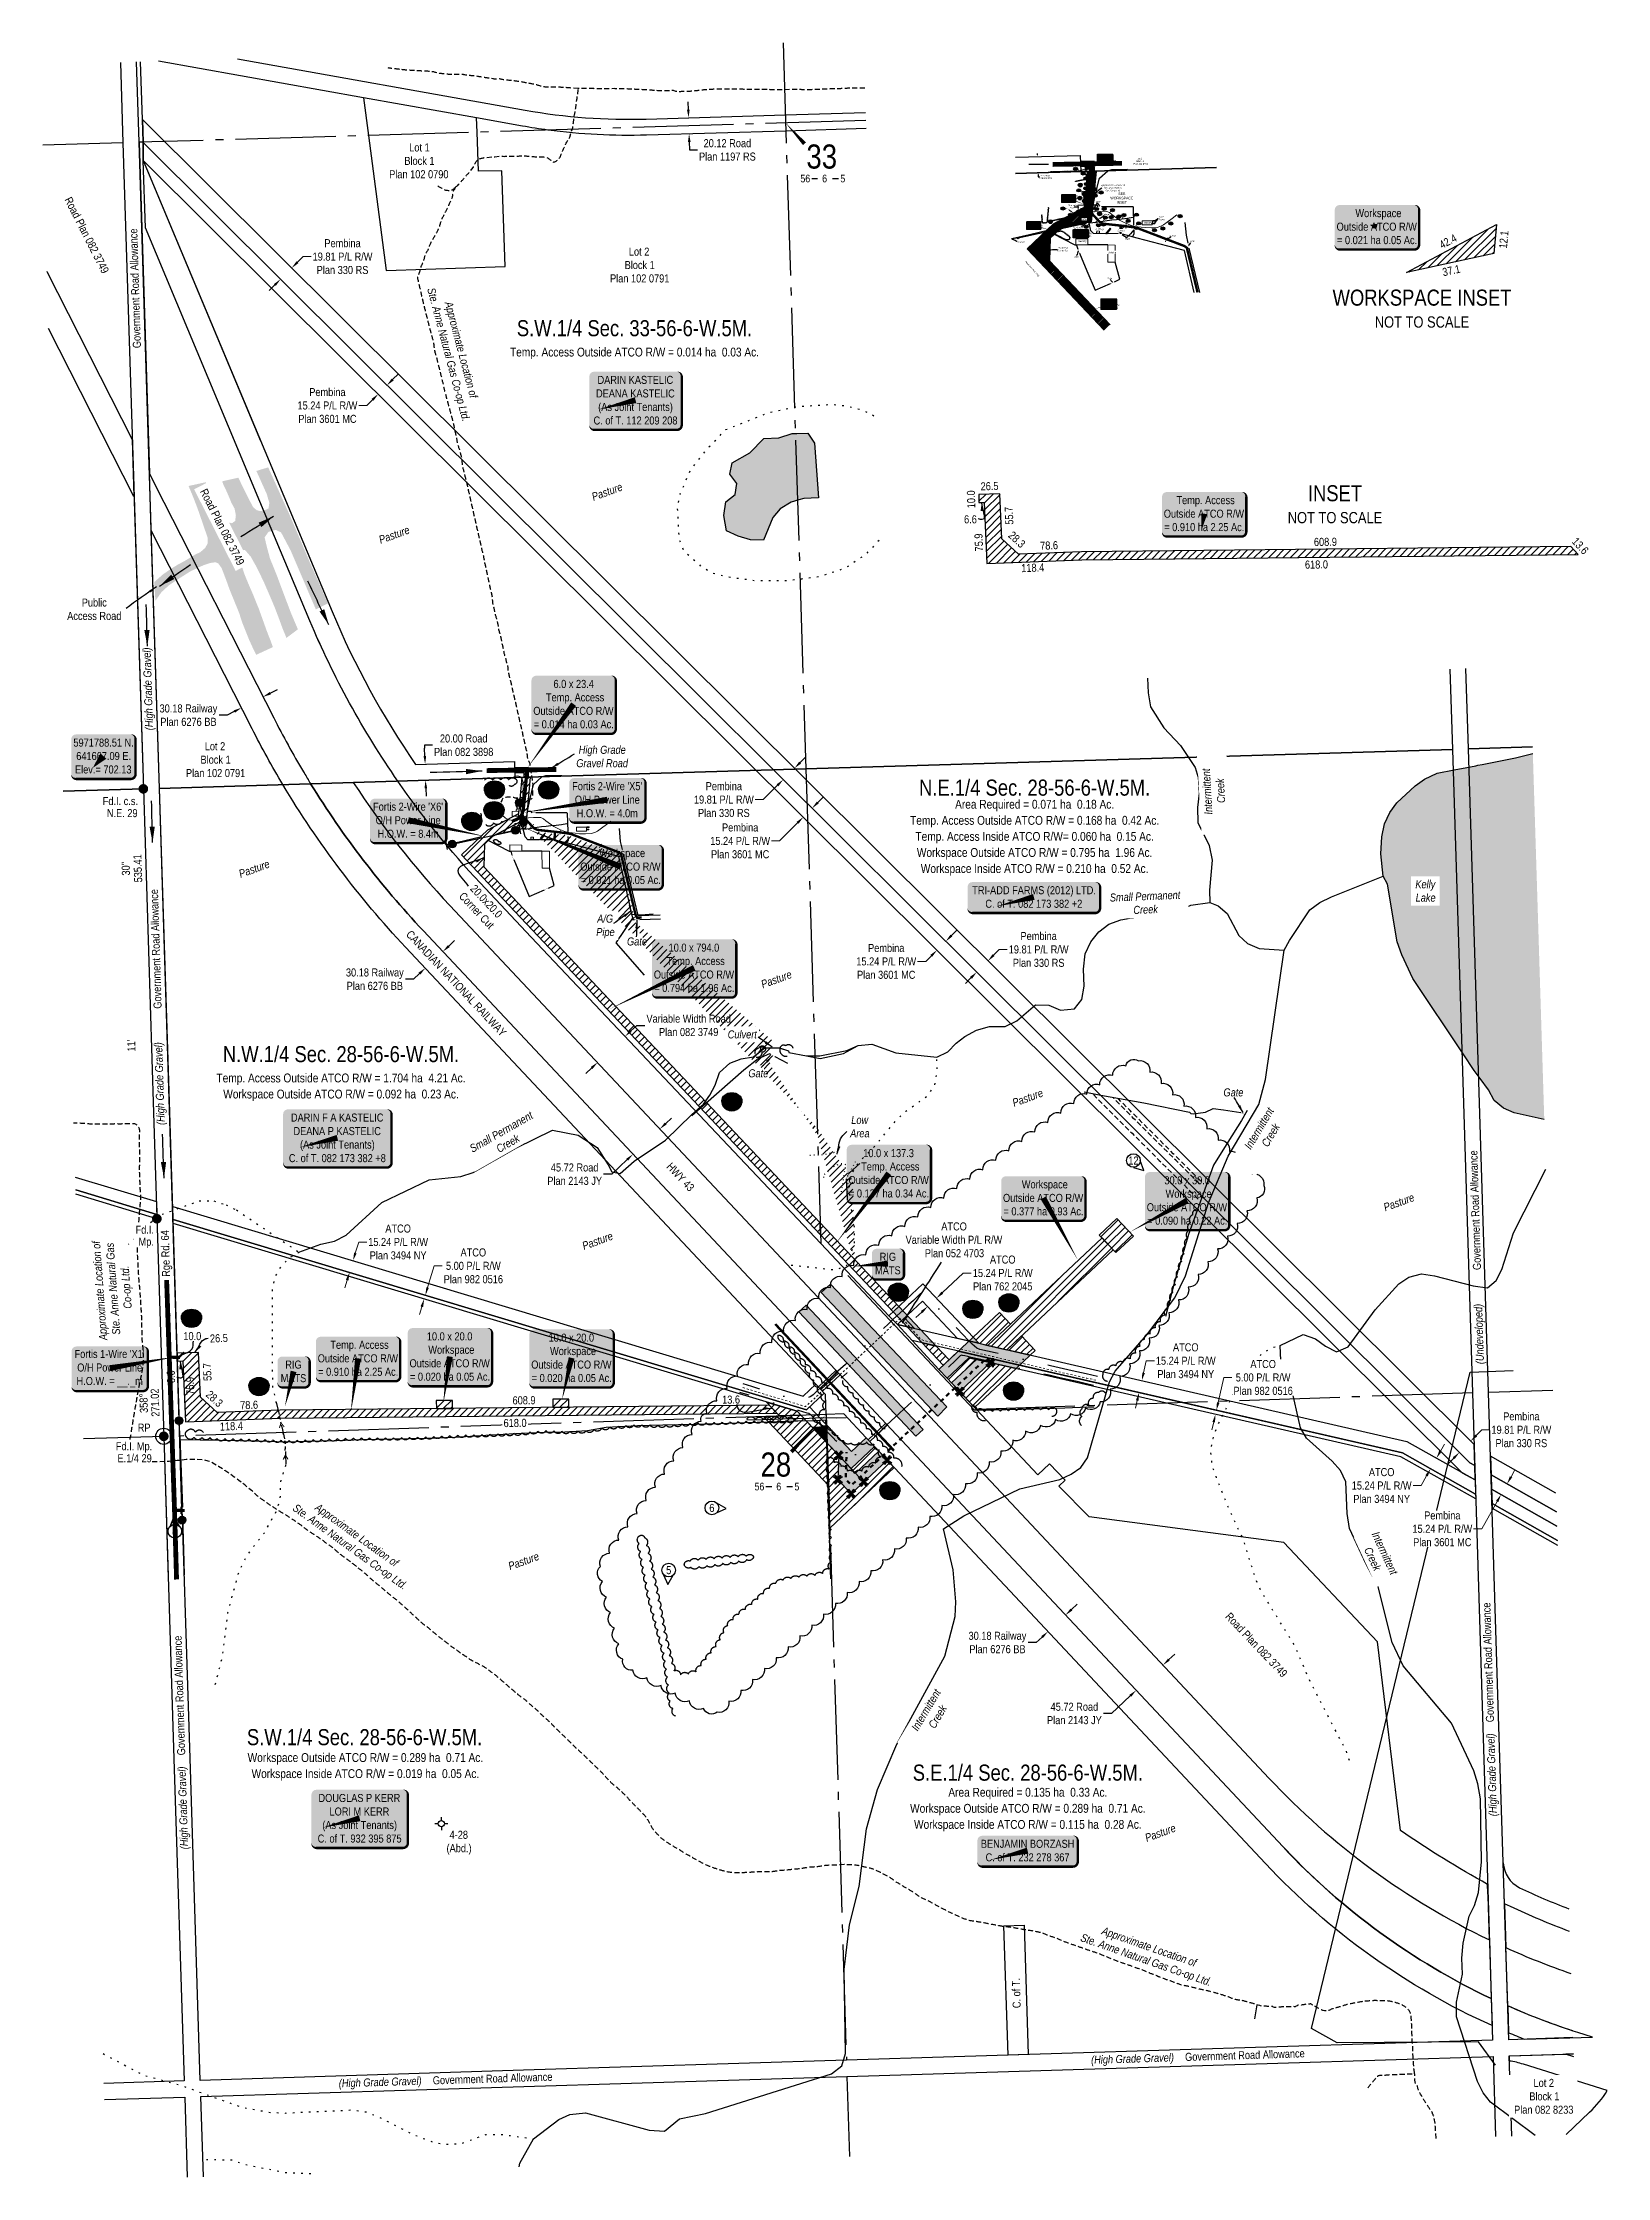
# Model space of a CAD drawing. Extents: x 634962 to 644935, y 5969185 to 5972988.
# Drawn here: x 641542 to 643489, y 5970060 to 5972717 of the extents above; entities that cross this region are included whole.
import ezdxf
from ezdxf.enums import TextEntityAlignment as Align

# ---------------------------------------------------------------- set-up
doc = ezdxf.new("R2010")
doc.units = 0
doc.header["$LTSCALE"] = 5
doc.header["$PDSIZE"] = 0.5
for name, pattern in [('0', [1, 1, 0]), ('DASHDOT', [25.4, 12.7, -6.35, 0, -6.35]), ('DASHED2', [9.525, 6.35, -3.175]), ('foc-ABD', [1, 0.5, -0.5]), ('foc-PROPOSED-HP', [2, 1, -1]), ('foc-QUARTERLINE', [33, 25, -3, 2, -3]), ('foc-TIELINE', [1.875, 1.25, -0.625]), ('foc-TOPO', [1, 0.2, -0.8]), ('foc-TOPO-ephemeral', [6.25, 3.125, -0.625, 0.625, -0.625, 0.625, -0.625]), ('foc-WHEELTRACKS', [2, 0.4, -1.6]), ('UG_PIPE', [1.875, 1.25, -0.625])]:
    doc.linetypes.add(name, pattern=pattern)
doc.layers.get('Defpoints').update_dxf_attribs({"color": 9})
for name, color, linetype in [('10', 1, 'Continuous'), ('35', 37, 'Continuous'), ('37', 37, 'Continuous'), ('9', 3, 'Continuous'), ('AS-FENCE-DASH', 48, 'foc-FENCE-DASH'), ('AS-OWNER', 7, 'Continuous'), ('AS-PIPE-AG', 44, 'Continuous'), ('AS-PIPE-UG', 44, 'UG_PIPE'), ('AS-PIPE-UG-CLIENT HIGH PRESSURE', 240, 'DASHDOT'), ('AS-PIPE-UG-T', 44, 'Continuous'), ('AS-POWER-BURIED-ATCO PIPELINES', 241, 'foc-POWER_BURIED'), ('AS-POWER-EXISTING-ANC', 72, 'Continuous'), ('AS-POWER-EXISTING-PP', 72, 'Continuous'), ('AS-POWER-OH-ATCO PIPELINES', 241, 'foc-OHPOWER'), ('AS-POWER-T', 104, 'Continuous'), ('AS-RAILWAY', 13, 'TRACKS'), ('AS-ROADS', 254, 'Continuous'), ('AS-SYMBOL', 7, 'Continuous'), ('C-RW', 13, 'Continuous'), ('C-SYMBOL', 7, 'Continuous'), ('CG-NOTES', 7, 'Continuous'), ('DETAIL-T', 7, 'Continuous'), ('F-RW', 190, 'Continuous'), ('F-WS-S', 190, 'Continuous'), ('L-AREAREQUIRED', 7, 'Continuous'), ('L-AREAWORK', 5, 'Continuous'), ('L-BD', 7, 'Continuous'), ('L-MON', 1, 'Continuous'), ('L-QSEC', 8, 'foc-QUARTERLINE'), ('L-ROAD-T', 7, 'Continuous'), ('L-SEC', 7, 'Continuous'), ('L-SECLBL', 7, 'Continuous'), ('L-TIE', 7, 'foc-TIELINE'), ('L-TITLEDB', 4, 'Continuous'), ('L-TITLEDB-T', 4, 'Continuous'), ('P-CROSSINGS', 250, 'Continuous'), ('P-ELEVATION', 7, 'Continuous'), ('P-IOP1', 10, 'Continuous'), ('P-IOP1-H', 21, 'Continuous'), ('P-IOP2', 10, 'Continuous'), ('P-IOP2-H', 21, 'Continuous'), ('P-LTO', 14, 'Continuous'), ('P-PROPOSED', 10, 'Continuous'), ('P-PROPOSED-H', 21, 'Continuous'), ('P-TEMP WITHIN RW-H_2', 254, 'Continuous'), ('P-TEMP WITHIN RW-H_3', 254, 'Continuous'), ('P-TEMP WITHIN RW-H_4', 254, 'Continuous'), ('P-TEMP WITHIN-BLACK_2', 5, 'Continuous'), ('P-TEMP WITHIN-BLACK_3', 5, 'Continuous'), ('P-TEMP WITHIN-BLACK_4', 5, 'Continuous'), ('P-TEMP-ATCO PIPELINES', 104, 'Continuous'), ('P-TEMP-ATCO PIPELINES-H', 71, 'Continuous'), ('P-TEMP-ATCO PIPELINES-H_1', 71, 'Continuous'), ('P-TEMP-ATCO PIPELINES-H_2', 71, 'Continuous'), ('P-TEMP-ATCO PIPELINES-H_3', 71, 'Continuous'), ('P-TEMP-ATCO PIPELINES-H_4', 71, 'Continuous'), ('P-TEMP-ATCO PIPELINES-T', 104, 'Continuous'), ('P-TEMP-ATCO PIPELINES-T_1', 104, 'Continuous'), ('P-TEMP-ATCO PIPELINES-T_2', 104, 'Continuous'), ('P-TEMP-ATCO PIPELINES-T_IOP1', 104, 'Continuous'), ('P-TEMP-ATCO PIPELINES_1', 104, 'Continuous'), ('P-TEMP-ATCO PIPELINES_2', 104, 'Continuous'), ('P-TEMP-ATCO PIPELINES_3', 104, 'Continuous'), ('P-TEMP-ATCO PIPELINES_4', 104, 'Continuous'), ('P-TEMP-BLOCKS', 250, 'Continuous'), ('PROPOSED-SCOPE', 240, 'Continuous'), ('T-ACCESS POINTS', 170, 'Continuous'), ('T-BUSH', 110, '0'), ('T-CREEK', 160, 'Continuous'), ('T-DRAW', 143, 'foc-TOPO-ephemeral'), ('T-GENERAL', 48, 'foc-TOPO'), ('T-LOW-AREA', 48, 'foc-TOPO'), ('T-WATER', 160, 'Continuous'), ('T-WATER-H', 133, 'Continuous'), ('T-WATER-P3', 160, 'foc-WHEELTRACKS'), ('T-WATER-T', 170, 'Continuous')]:
    doc.layers.add(name, color=color, linetype=linetype)
for name, color, linetype, lineweight in [('AS-GENERAL', 48, 'Continuous', 18), ('C-RW-T', 13, 'Continuous', 9), ('C-WS-T', 13, 'Continuous', 9), ('EXISTING PIPE ABD', 113, 'foc-ABD', 13), ('F-RW-T', 190, 'Continuous', 9), ('PROPOSED HP', 240, 'foc-PROPOSED-HP', 60), ('T-TEXT', 48, 'Continuous', 18)]:
    doc.layers.add(name, color=color, linetype=linetype, lineweight=lineweight)
doc.layers.add('AS-TELUS-ATCO PIPELINES', color=7, linetype='foc-TEL', lineweight=9, true_color=0xff9c38)
doc.layers.add('low_pressure_pipelines_pl', color=7, linetype='Continuous', true_color=0xa06c38)
doc.styles.add('1.8', font='ARIALN.TTF', dxfattribs={"height": 1.8})
doc.styles.add('100L', font='ARIALN.TTF', dxfattribs={"height": 11})
doc.styles.add('175L', font='ARIALN.TTF', dxfattribs={"height": 20})
doc.styles.add('18', font='ARIALN.TTF', dxfattribs={"height": 18})
doc.styles.add('80', font='ARIALN.TTF', dxfattribs={"height": 10})
doc.styles.add('80CG', font='ARIALN.TTF', dxfattribs={"height": 10})
doc.styles.add('80L', font='ARIALN.TTF', dxfattribs={"height": 10})
doc.styles.add('80LS', font='ARIALNI.TTF', dxfattribs={"height": 10})
doc.styles.add('Crossing', font='ARIALN.TTF', dxfattribs={"height": 10})
doc.styles.add('foc-LtypeFont', font='ARIALN.TTF', dxfattribs={"height": 7.35})
doc.styles.add('SIMPLEX', font='ARIALN.TTF')
doc.styles.add('TXT', font='ARIALN.TTF', dxfattribs={"height": 0.2})
doc.linetypes.add('foc-FENCE-DASH', pattern='A,0.5,-0.5,1,-0.5,1,-0.5,1,-0.5,1,-0.5,["X",foc-LtypeFont,S=0.2,R=0,X=-0.625,Y=-0.75],-0.5', length=7.5)
doc.linetypes.add('foc-OHPOWER', pattern='A,10,-1,["O/P",foc-LtypeFont,S=0.2,R=0,X=-0.5,Y=-0.75],-3.25', length=14.25)
doc.linetypes.add('foc-POWER_BURIED', pattern='A,10,-1,["P",foc-LtypeFont,S=0.2,R=0,X=-0.425,Y=-0.75],-2', length=13)
doc.linetypes.add('foc-TEL', pattern='A,2,-1,["T",foc-LtypeFont,S=0.2,R=0,X=-0.425,Y=-0.75],-1.24,8', length=12.24)
doc.linetypes.add('foc-TEL-NOLINE', pattern='A,0,-2,["T",foc-LtypeFont,S=0.2,R=0,X=-0.425,Y=-0.75],-10.24', length=12.24)
doc.linetypes.add('foc-TOPO-flowdirection-NOLINE', pattern='A,0,[">",foc-LtypeFont,S=0.3,R=0,X=0,Y=-0.945],-20,[">",foc-LtypeFont,S=0.3,R=0,X=0,Y=-0.945],0', length=20)
doc.linetypes.add('TRACKS', pattern='A,3.81,[130,ltypeshp1.shx,S=6.35,R=0,X=0,Y=0],3.81', length=7.62)
doc.dimstyles.new('Compass 1 000', dxfattribs={"dimtxt": 1.8, "dimasz": 2, "dimexe": 0.2, "dimexo": 0.0625, "dimgap": 0.5, "dimtad": 0, "dimtih": 1, "dimtoh": 1, "dimzin": 0, "dimdsep": 46, "dimtxsty": '1.8', "dimcen": 0.1, "dimse1": 1, "dimse2": 1, "dimclrd": 256, "dimclrt": 256, "dimaunit": 1, "dimadec": 4, "dimazin": 0, "dimtfac": 0.06, "dimtofl": 0, "dimtmove": 0, "dimatfit": 0, "dimfxl": 0.2, "dimtolj": 1, "dimtzin": 0, "dimlwd": -1, "dimarcsym": 0})
doc.dimstyles.new('Compass 5 000', dxfattribs={"dimscale": 5, "dimtxt": 9, "dimasz": 2, "dimexe": 0.2, "dimexo": 0.0625, "dimgap": 0.5, "dimtad": 0, "dimtih": 1, "dimtoh": 1, "dimzin": 0, "dimdsep": 46, "dimtxsty": '80CG', "dimcen": 0.1, "dimse1": 1, "dimse2": 1, "dimclrd": 256, "dimclrt": 256, "dimaunit": 1, "dimadec": 4, "dimazin": 0, "dimtfac": 0.06, "dimtofl": 0, "dimtmove": 0, "dimatfit": 1, "dimfxl": 0.2, "dimtolj": 1, "dimtzin": 0, "dimlwd": -1, "dimarcsym": 0})
doc.dimstyles.new('Compass Frac 10 000', dxfattribs={"dimscale": 10, "dimtxt": 18, "dimasz": 2, "dimexe": 0.2, "dimexo": 0.0625, "dimgap": 0.5, "dimtad": 0, "dimdec": 0, "dimzin": 0, "dimdsep": 46, "dimtxsty": '18', "dimcen": 0.1, "dimse1": 1, "dimse2": 1, "dimclrd": 256, "dimclrt": 256, "dimaunit": 1, "dimadec": 4, "dimazin": 0, "dimtfac": 0.06, "dimtdec": 0, "dimtofl": 0, "dimtmove": 0, "dimatfit": 1, "dimfxl": 0.2, "dimtolj": 1, "dimtzin": 0, "dimlwd": -1, "dimarcsym": 0})
pattern_1 = [(45, (164.8275, 1530.4405), (-4.488977151, 4.488977151), [])]
pattern_2 = [(45, (164.8275, 1530.4405), (-4.488977151, 4.488977151), [])]
pattern_3 = [(45, (164.8275, 1530.4405), (-4.488977151, 4.488977151), [])]
pattern_4 = [(45, (164.8275, 1530.4405), (-4.488977151, 4.488977151), [])]
pattern_5 = [(45, (164.8275, 1530.4405), (-4.488977151, 4.488977151), [])]
pattern_6 = [(45, (-42.547, 1640.53), (-4.488977151, 4.488977151), [])]
pattern_7 = [(45, (197.6173, 1530.782), (-4.488977151, 4.488977151), [])]
pattern_8 = [(45, (164.8275, 1530.4405), (-4.488977151, 4.488977151), [])]

msp = doc.modelspace()

# ---------------------------------------------------------------- texts
at = {"layer": '37', "color": 7, "width": 174.35271, "attachment_point": 2, "rotation": 313.186501, "style": 'TXT'}
for s, insert, char_height in [('CANADIAN NATIONAL RAILWAY', (642060.261, 5971549.893), 9.99744), ('HWY 43', (642339.325, 5971308.894), 9.9974)]:
    msp.add_mtext(s, dxfattribs=dict(at, insert=insert, char_height=char_height))
at = {"layer": 'AS-GENERAL', "attachment_point": 1, "style": '80L'}
for s, width, insert, char_height in [('\\pi0.71865;{\\fArial Narrow|b0|i1|c0|p34;High Grade\\P\\pi0.12452;Gravel Road}', 13.00074, (642799.656, 5972568.395), 2), ('\\pi3.5923;{\\fArial Narrow|b0|i1|c0|p34;High Grade\\P\\pi0.62243;Gravel Road}', 64.98705, (642205.349, 5971842.121), 9.99744)]:
    msp.add_mtext_dynamic_manual_height_columns(s, width=width, gutter_width=50.003, heights=[0], dxfattribs=dict(at, insert=insert, char_height=char_height))
at = {"layer": 'AS-PIPE-UG-T', "insert": (642859.36, 5972540.776), "char_height": 1.99949, "attachment_point": 1, "style": '80L'}
msp.add_mtext_dynamic_manual_height_columns('\\pi0.016413;{\\fArial Narrow|b0|i1|c0|p34;Approximate Location of\\P\\pi3.5094;Ste. Anne Natural \\P\\pi4.9749;Gas Co-op Ltd.}', width=25.0346, gutter_width=100.026, heights=[0], dxfattribs=at)
at = {"layer": 'AS-PIPE-UG-T', "char_height": 9.9968, "attachment_point": 1, "style": '80L'}
for s, width, insert, rotation in [('\\pi26.852;{\\fArial Narrow|b0|i1|c0|p34;Approximate Location of \\P\\pi4.7004;Ste. Anne Natural Gas Co-op Ltd.}', 178.70552, (641863.819, 5970915.662), 324.236874), ('\\pi24.674;{\\fArial Narrow|b0|i1|c0|p34;Approximate Location of \\P\\pi2.522;Ste. Anne Natural Gas Co-op Ltd.}', 174.34871, (642839.132, 5970380.75), 340.70768)]:
    msp.add_mtext_dynamic_manual_height_columns(s, width=width, gutter_width=100.026, heights=[0], dxfattribs=dict(at, insert=insert, rotation=rotation))
at = {"layer": 'C-RW-T', "insert": (642615.711, 5971248.928), "char_height": 9.99744, "attachment_point": 1, "style": '80L'}
msp.add_mtext_dynamic_manual_height_columns('\\pi44.517;ATCO\\P\\pi0.10811;Variable Width P/L R/W\\P\\pi23.953;Plan 052 4703', width=120.35595, gutter_width=50.013, heights=[0], dxfattribs=at)
at = {"layer": 'C-SYMBOL', "color": 3, "style": '175L'}
for s, p in [('S.W.1/4 Sec. 33-56-6-W.5M.', (642278.386, 5972345.841)), ('N.E.1/4 Sec. 28-56-6-W.5M.', (642776.398, 5971774.03)), ('N.W.1/4 Sec. 28-56-6-W.5M.', (641913.107, 5971442.372)), ('S.W.1/4 Sec. 28-56-6-W.5M.', (641942.413, 5970592.254)), ('S.E.1/4 Sec. 28-56-6-W.5M.', (642767.96, 5970548.108))]:
    msp.add_text(s, height=20, dxfattribs=at).set_placement(p, align=Align.BOTTOM_CENTER)
at = {"layer": 'DETAIL-T', "color": 3, "char_height": 20, "attachment_point": 5, "style": '80CG'}
for s, insert, width in [('WORKSPACE INSET\\P{\\H0.7x;NOT TO SCALE}', (643258.566, 5972386.102), 222.53288), ('INSET\\P{\\H0.7x;NOT TO SCALE}', (643150.23, 5972142.645), 116.9749)]:
    msp.add_mtext(s, dxfattribs=dict(at, insert=insert, width=width))
at = {"layer": 'F-WS-S', "insert": (642044.055, 5970491.744), "char_height": 9.99744, "attachment_point": 1, "style": '80L'}
msp.add_mtext_dynamic_manual_height_columns('\\pi4.1666;4-28\\P\\pi0.40222;(Abd.)', width=30.6058, gutter_width=50.013, heights=[0], dxfattribs=at)
at = {"layer": 'L-AREAREQUIRED', "color": 5, "style": '100L'}
for s, p in [('Temp. Access Outside ATCO R/W = 0.014 ha  0.03 Ac.', (642278.386, 5972323.341)), ('Temp. Access Outside ATCO R/W = 0.168 ha  0.42 Ac.', (642776.398, 5971740.513)), ('Area Required = 0.071 ha  0.18 Ac.', (642776.398, 5971760.513)), ('Temp. Access Outside ATCO R/W = 1.704 ha  4.21 Ac.', (641913.107, 5971419.872)), ('Area Required = 0.135 ha  0.33 Ac.', (642767.96, 5970530.862))]:
    msp.add_text(s, height=11, dxfattribs=at).set_placement(p, align=Align.BOTTOM_CENTER)
at = {"layer": 'L-AREAWORK', "color": 5, "style": '100L'}
for s, p in [('Temp. Access Inside ATCO R/W= 0.060 ha  0.15 Ac.', (642776.398, 5971720.513)), ('Workspace Outside ATCO R/W = 0.795 ha  1.96 Ac.', (642776.398, 5971700.513)), ('Workspace Inside ATCO R/W = 0.210 ha  0.52 Ac.', (642776.398, 5971680.513)), ('Workspace Outside ATCO R/W = 0.092 ha  0.23 Ac.', (641913.107, 5971399.872)), ('Workspace Outside ATCO R/W = 0.289 ha  0.71 Ac.', (641943.448, 5970574.057)), ('Workspace Inside ATCO R/W = 0.019 ha  0.05 Ac.', (641943.448, 5970554.057)), ('Workspace Outside ATCO R/W = 0.289 ha  0.71 Ac.', (642767.96, 5970510.862)), ('Workspace Inside ATCO R/W = 0.115 ha  0.28 Ac.', (642767.96, 5970490.862))]:
    msp.add_text(s, height=11, dxfattribs=at).set_placement(p, align=Align.BOTTOM_CENTER)
at = {"layer": 'L-BD', "color": 4, "style": '80L'}
for s, rotation, p in [("30''", 91.8024, (641645.199, 5971689.114)), ('535.41', 91.8024, (641660.188, 5971689.586)), ("11'", 91.8024, (641652.149, 5971468.944)), ('358°', 91.8189, (641667.441, 5971024.113)), ('271.02', 91.8189, (641681.68, 5971024.565))]:
    msp.add_text(s, height=9.9974, rotation=rotation, dxfattribs=at).set_placement(p, align=Align.MIDDLE)
at = {"layer": 'L-ROAD-T', "style": '80L'}
for s, height, rotation, p in [('Government Road Allowance', 9.99744, 91.788591, (641656.787, 5972411.417)), ('Government Road Allowance', 9.99744, 91.788591, (641682.614, 5971589.277)), ('Government Road Allowance', 9.99744, 91.784426, (643324.689, 5971264.083)), ('Rge Rd. 64', 9.9974, 91.580549, (641694.587, 5971210.2)), ('Government Road Allowance', 9.99744, 91.788591, (643340.9, 5970701.273)), ('Government Road Allowance', 9.99744, 91.788591, (641711.969, 5970660.088)), ('Government Road Allowance', 9.99744, 1.768942, (643038.089, 5970212.515)), ('Government Road Allowance', 9.99744, 1.768942, (642101.766, 5970183.359))]:
    msp.add_text(s, height=height, rotation=rotation, dxfattribs=at).set_placement(p, align=Align.MIDDLE_CENTER)
at = {"layer": 'L-TITLEDB-T', "insert": (643018.017, 5970766.806), "char_height": 9.99744, "attachment_point": 1, "rotation": 313.368941, "style": '80L'}
msp.add_mtext_dynamic_manual_height_columns(' Road Plan 082 3749', width=107.25573, gutter_width=50.013, heights=[0], dxfattribs=at)
at = {"layer": 'P-TEMP-ATCO PIPELINES-T_1', "style": '80L'}
for s, rotation, p in [('42.4', 28.097927, (643290.781, 5972470.008)), ('12.1', 84.661104, (643360.183, 5972472.164)), ('37.1', 12.262865, (643294.987, 5972433.671)), ('10.0', 91.643128, (642697.346, 5972148.845)), ('26.5', 1.643128, (642720.283, 5972165.259)), ('55.7', 92.354315, (642744.611, 5972128.379)), ('75.9', 92.354315, (642706.851, 5972095.137)), ('78.6', 2.178511, (642794.343, 5972091.429)), ('608.9', 0.596663, (643138.312, 5972095.928)), ('13.6', 313.262359, (643455.558, 5972090.912)), ('118.4', 2.178511, (642774.045, 5972063.678))]:
    msp.add_text(s, height=9.9974, rotation=rotation, dxfattribs=at).set_placement(p, align=Align.MIDDLE)
msp.add_text('6.6', height=9.9974, dxfattribs=at).set_placement((642696.508, 5972123.925), align=Align.MIDDLE)
at = {"layer": 'P-TEMP-ATCO PIPELINES-T_1', "insert": (642757.724, 5972102.477), "char_height": 9.9974, "width": 21.84747, "attachment_point": 2, "rotation": 317.266413, "style": '80L'}
msp.add_mtext('28.3', dxfattribs=at)
at = {"layer": 'P-TEMP-ATCO PIPELINES-T_IOP1', "style": '80L'}
msp.add_text('10.0', height=9.9974, dxfattribs=at).set_placement((641728.02, 5971107.412), align=Align.MIDDLE)
for s, rotation, p in [('26.5', 2.178511, (641761.125, 5971104.795)), ('6.6', 91.807964, (641701.361, 5971056.718)), ('55.7', 92.354315, (641746.672, 5971062.717)), ('75.9', 92.354315, (641725.269, 5971045.411)), ('608.9', 0.596663, (642140.913, 5971027.52)), ('13.6', 0.596663, (642398.583, 5971028.369)), ('78.6', 2.178511, (641798.7, 5971021.668)), ('118.4', 2.178511, (641776.645, 5970995.271))]:
    msp.add_text(s, height=9.9974, rotation=rotation, dxfattribs=at).set_placement(p, align=Align.MIDDLE)
at = {"layer": 'P-TEMP-ATCO PIPELINES-T_IOP1', "insert": (641759.005, 5971033.118), "char_height": 9.9974, "width": 21.84747, "attachment_point": 2, "rotation": 317.266413, "style": '80L'}
msp.add_mtext('28.3', dxfattribs=at)
at = {"layer": 'T-GENERAL', "char_height": 9.99744, "attachment_point": 1, "rotation": 20, "style": '80L'}
for insert in [(642238.421, 5972161.542), (641973.486, 5972107.994), (641799.226, 5971692.263), (642449.163, 5971554.765), (642761.91, 5971407.249), (643223.935, 5971277.208), (642226.575, 5971229.189), (642134.585, 5970830.596), (642927.044, 5970492.407)]:
    msp.add_mtext_dynamic_manual_height_columns('\\pi-15.387;{\\fArial Narrow|b0|i1|c0|p34;Pasture}', width=7.85945, gutter_width=50.003, heights=[0], dxfattribs=dict(at, insert=insert))
at = {"layer": 'T-TEXT', "style": '80LS'}
for s, rotation, p in [('(High Grade Gravel)', 91.788591, (641672.721, 5971912.943)), ('(High Grade Gravel)', 91.788591, (641687.156, 5971421.651)), ('(Undeveloped)', 91.784426, (643329.489, 5971110.01)), ('(High Grade Gravel)', 91.788591, (643345.268, 5970561.377)), ('(High Grade Gravel)', 91.788591, (641716.337, 5970520.192)), ('(High Grade Gravel)', 1.768942, (642898.192, 5970208.194)), ('(High Grade Gravel)', 1.768942, (641961.869, 5970179.038))]:
    msp.add_text(s, height=9.99744, rotation=rotation, dxfattribs=at).set_placement(p, align=Align.MIDDLE_CENTER)
at = {"layer": 'T-TEXT', "insert": (642546.751, 5971381.441), "char_height": 9.99945, "attachment_point": 1, "style": '80L'}
msp.add_mtext_dynamic_manual_height_columns('\\pi1.4169;{\\fArial Narrow|b0|i1|c0|p34;Low \\P\\pi0.056171,t40.054;Area}', width=24.08783, gutter_width=50.003, heights=[0], dxfattribs=at)

# ---------------------------------------------------------------- blocks, each defined once
blk = doc.blocks.new('fdia')
at = {"color": 255, "const_width": 1}
blk.add_lwpolyline([(-0.5, 0, 1), (0.5, 0, 1)], format="xyb", close=True, dxfattribs=at)
blk = doc.blocks.new('Fdiaa')
blk.add_blockref('fdia', (0, 0))
blk = doc.blocks.new('fdib')
at = {"color": 1, "const_width": 1.6}
blk.add_lwpolyline([(-0.4, 0, 1), (0.4, 0, 1)], format="xyb", close=True, dxfattribs=at)
at = {"color": 1}
blk.add_circle((0, 0), 0.8, dxfattribs=at)
blk = doc.blocks.new('Fdibb')
blk.add_blockref('fdib', (0, 0))
blk = doc.blocks.new('fdicc')
for name in ['Fdibb', 'Fdiaa']:
    blk.add_blockref(name, (0, 0))
blk = doc.blocks.new('FDI')
blk.add_blockref('fdicc', (0, 0))
blk = doc.blocks.new('L-SECLBL')
at = {"layer": '9', "color": 7}
for p, q in [((-5.1, -27.8), (-12.3, -27.8)), ((20.7, -27.8), (13.5, -27.8))]:
    blk.add_line(p, q, dxfattribs=at)
at = {"layer": '10', "color": 2, "style": 'SIMPLEX'}
blk.add_attdef('SEC', text='', height=30, dxfattribs=at).set_placement((0, 0), align=Align.MIDDLE)
at = {"layer": '10', "color": 5, "style": '80L'}
blk.add_attdef('TWP', text='', height=9.5, dxfattribs=at).set_placement((-14.4, -27.4), align=Align.MIDDLE_RIGHT)
blk.add_attdef('RGE', text='', height=9.5, dxfattribs=at).set_placement((3.6, -27.4), align=Align.MIDDLE_CENTER)
blk.add_attdef('MER', text='', height=9.5, dxfattribs=at).set_placement((23.2, -27.4), align=Align.MIDDLE_LEFT)
blk = doc.blocks.new('*D373')
at = {"layer": 'Defpoints', "color": 0, "transparency": 16777216}
for p in [(642608.4, 5971655.9), (642622.3, 5971669.9), (642718.3, 5971574.4)]:
    blk.add_point(p, dxfattribs=at)
at = {"layer": 'F-RW-T', "transparency": 16777216}
for p, q in [((642725.3, 5971581.5), (642732.4, 5971588.6)), ((642732.4, 5971588.6), (642742.4, 5971588.6)), ((642697.2, 5971553.3), (642690.2, 5971546.2))]:
    blk.add_line(p, q, dxfattribs=at)
for points in [[(642724.1, 5971582.7), (642726.5, 5971580.4), (642718.3, 5971574.4)], [(642696, 5971554.5), (642698.4, 5971552.1), (642704.3, 5971560.4)]]:
    blk.add_solid(points, dxfattribs=at)
at = {"layer": 'F-RW-T', "transparency": 16777216, "insert": (642781.4, 5971588.6), "char_height": 10, "attachment_point": 5, "style": '80CG'}
blk.add_mtext('\\A1;Pembina\\P19.81 P/L R/W\\PPlan 330 RS', dxfattribs=at)
blk = doc.blocks.new('*D374')
at = {"layer": 'Defpoints', "color": 0, "transparency": 16777216}
for p in [(642666.6, 5971597.9), (642654.9, 5971587.8), (642655.8, 5971587)]:
    blk.add_point(p, dxfattribs=at)
at = {"layer": 'F-RW-T', "transparency": 16777216}
for p, q in [((642672.8, 5971605.8), (642679.9, 5971612.9)), ((642640.8, 5971573.7), (642630.8, 5971573.7)), ((642647.9, 5971580.7), (642640.8, 5971573.7))]:
    blk.add_line(p, q, dxfattribs=at)
for points in [[(642671.6, 5971607), (642674, 5971604.7), (642665.8, 5971598.7)], [(642646.7, 5971581.9), (642649, 5971579.6), (642654.9, 5971587.8)]]:
    blk.add_solid(points, dxfattribs=at)
at = {"layer": 'F-RW-T', "transparency": 16777216, "insert": (642591.7, 5971573.7), "char_height": 10, "attachment_point": 5, "style": '80CG'}
blk.add_mtext('\\A1;Pembina\\P15.24 P/L R/W\\PPlan 3601 MC', dxfattribs=at)
blk = doc.blocks.new('*D377')
at = {"layer": 'Defpoints', "color": 0, "transparency": 16777216}
for p in [(642018, 5971565.3), (642018.1, 5971565.2), (642040, 5971585.8)]:
    blk.add_point(p, dxfattribs=at)
at = {"layer": 'L-TITLEDB-T', "transparency": 16777216}
for p, q in [((642047.2, 5971592.8), (642054.5, 5971599.6)), ((642003.4, 5971551.6), (641993.4, 5971551.6)), ((642010.7, 5971558.5), (642003.4, 5971551.6))]:
    blk.add_line(p, q, dxfattribs=at)
for points in [[(642046.1, 5971594), (642048.4, 5971591.6), (642039.9, 5971586)], [(642009.5, 5971559.7), (642011.8, 5971557.3), (642018, 5971565.3)]]:
    blk.add_solid(points, dxfattribs=at)
at = {"layer": 'L-TITLEDB-T', "transparency": 16777216, "insert": (641955.2, 5971551.6), "char_height": 10, "attachment_point": 5, "style": '80CG'}
blk.add_mtext('\\A1;30.18 Railway\\PPlan 6276 BB', dxfattribs=at)
blk = doc.blocks.new('*D378')
at = {"layer": 'Defpoints', "color": 0, "transparency": 16777216}
for p in [(642171.8, 5971512.2), (642138.5, 5971480.9), (642276.5, 5971333.8)]:
    blk.add_point(p, dxfattribs=at)
at = {"layer": 'L-TITLEDB-T', "transparency": 16777216}
for p, q in [((642317.2, 5971371.9), (642324.5, 5971378.8)), ((642269.2, 5971327), (642250, 5971308.9)), ((642250, 5971308.9), (642240, 5971308.9))]:
    blk.add_line(p, q, dxfattribs=at)
for points in [[(642316.1, 5971373.2), (642318.3, 5971370.7), (642309.9, 5971365.1)], [(642268.1, 5971328.2), (642270.4, 5971325.7), (642276.5, 5971333.8)]]:
    blk.add_solid(points, dxfattribs=at)
at = {"layer": 'L-TITLEDB-T', "transparency": 16777216, "insert": (642203.9, 5971308.9), "char_height": 10, "attachment_point": 5, "style": '80CG'}
blk.add_mtext('\\A1;45.72 Road\\PPlan 2143 JY', dxfattribs=at)
blk = doc.blocks.new('*D379')
at = {"layer": 'Defpoints', "color": 0, "transparency": 16777216}
for p in [(642243.6, 5971504.8), (642209.3, 5971472.3), (642266.7, 5971480.4)]:
    blk.add_point(p, dxfattribs=at)
at = {"layer": 'L-TITLEDB-T', "transparency": 16777216}
for p, q in [((642273.9, 5971487.3), (642281.2, 5971494.1)), ((642281.2, 5971494.1), (642291.2, 5971494.1)), ((642225.1, 5971441.1), (642217.8, 5971434.2))]:
    blk.add_line(p, q, dxfattribs=at)
for points in [[(642272.8, 5971488.5), (642275.1, 5971486), (642266.7, 5971480.4)], [(642223.9, 5971442.3), (642226.2, 5971439.9), (642232.4, 5971448)]]:
    blk.add_solid(points, dxfattribs=at)
at = {"layer": 'L-TITLEDB-T', "transparency": 16777216, "insert": (642345.8, 5971494.1), "char_height": 10, "attachment_point": 5, "style": '80CG'}
blk.add_mtext('\\A1;Variable Width Road\\PPlan 082 3749', dxfattribs=at)
blk = doc.blocks.new('*D380')
at = {"layer": 'C-RW-T', "transparency": 16777216}
for p, q in [((641930.9, 5971210.8), (641935.1, 5971224.5)), ((641935.1, 5971224.5), (641945.1, 5971224.5)), ((641920.8, 5971177.1), (641917.9, 5971167.5))]:
    blk.add_line(p, q, dxfattribs=at)
for points in [[(641929.4, 5971211.3), (641932.5, 5971210.3), (641928.1, 5971201.2)], [(641919.2, 5971177.6), (641922.4, 5971176.6), (641923.7, 5971186.7)]]:
    blk.add_solid(points, dxfattribs=at)
at = {"layer": 'Defpoints', "color": 0, "transparency": 16777216}
for p in [(641928.1, 5971201.2), (642075.9, 5971140.9), (642080.3, 5971155.4)]:
    blk.add_point(p, dxfattribs=at)
at = {"layer": 'C-RW-T', "transparency": 16777216, "insert": (641984.2, 5971224.5), "char_height": 10, "attachment_point": 5, "style": '80CG'}
blk.add_mtext('\\A1;ATCO\\P15.24 P/L R/W\\PPlan 3494 NY', dxfattribs=at)
blk = doc.blocks.new('*D381')
at = {"layer": 'C-RW-T', "transparency": 16777216}
for p, q in [((642020.9, 5971167.8), (642029, 5971194.8)), ((642029, 5971194.8), (642039, 5971194.8)), ((642013.7, 5971143.9), (642010.9, 5971134.3))]:
    blk.add_line(p, q, dxfattribs=at)
for points in [[(642019.3, 5971168.3), (642022.5, 5971167.4), (642018.1, 5971158.3)], [(642012.1, 5971144.4), (642015.3, 5971143.4), (642016.6, 5971153.5)]]:
    blk.add_solid(points, dxfattribs=at)
at = {"layer": 'Defpoints', "color": 0, "transparency": 16777216}
for p in [(642016.6, 5971153.5), (642232.2, 5971088.6), (642233.6, 5971093.4)]:
    blk.add_point(p, dxfattribs=at)
at = {"layer": 'C-RW-T', "transparency": 16777216, "insert": (642077.8, 5971194.8), "char_height": 10, "attachment_point": 5, "style": '80CG'}
blk.add_mtext('\\A1;ATCO\\P5.00 P/L R/W\\PPlan 982 0516', dxfattribs=at)
blk = doc.blocks.new('*D382')
at = {"layer": 'C-RW-T', "transparency": 16777216}
for p, q in [((642661.6, 5971161.5), (642687.6, 5971185.9)), ((642687.6, 5971185.9), (642697.6, 5971185.9)), ((642635.9, 5971137.3), (642628.6, 5971130.5))]:
    blk.add_line(p, q, dxfattribs=at)
for points in [[(642634.7, 5971138.6), (642637, 5971136.1), (642643.2, 5971144.2)], [(642660.4, 5971162.7), (642662.7, 5971160.2), (642654.3, 5971154.6)]]:
    blk.add_solid(points, dxfattribs=at)
at = {"layer": 'Defpoints', "color": 0, "transparency": 16777216}
for p in [(642654.3, 5971154.6), (642659.9, 5971148.7), (642648.7, 5971138.2)]:
    blk.add_point(p, dxfattribs=at)
at = {"layer": 'C-RW-T', "transparency": 16777216, "insert": (642736.7, 5971185.9), "char_height": 10, "attachment_point": 5, "style": '80CG'}
blk.add_mtext('\\A1;ATCO\\P15.24 P/L R/W\\PPlan 762 2045', dxfattribs=at)
blk = doc.blocks.new('GABD')
for p, q in [((-0.81, 0), (-1.62, 0)), ((0, 0.81), (0, 1.62)), ((1.62, 0), (0.81, 0)), ((0, -0.81), (0, -1.62))]:
    blk.add_line(p, q)
blk.add_circle((0, 0), 0.8)
blk = doc.blocks.new('*D385')
at = {"layer": 'C-RW-T', "transparency": 16777216}
for p, q in [((642912, 5971061.7), (642915.4, 5971076.7)), ((642915.4, 5971076.7), (642925.4, 5971076.7)), ((642904.1, 5971027.4), (642901.9, 5971017.6))]:
    blk.add_line(p, q, dxfattribs=at)
for points in [[(642910.4, 5971062.1), (642913.6, 5971061.3), (642909.8, 5971052)], [(642902.5, 5971027.7), (642905.7, 5971027), (642906.4, 5971037.1)]]:
    blk.add_solid(points, dxfattribs=at)
at = {"layer": 'Defpoints', "color": 0, "transparency": 16777216}
for p in [(642775.9, 5971067.1), (642779.3, 5971081.9), (642909.8, 5971052)]:
    blk.add_point(p, dxfattribs=at)
at = {"layer": 'C-RW-T', "transparency": 16777216, "insert": (642964.5, 5971076.7), "char_height": 10, "attachment_point": 5, "style": '80CG'}
blk.add_mtext('\\A1;ATCO\\P15.24 P/L R/W\\PPlan 3494 NY', dxfattribs=at)
blk = doc.blocks.new('*D386')
at = {"layer": 'C-RW-T', "transparency": 16777216}
for p, q in [((643004.9, 5971024.7), (643012, 5971055.9)), ((643012, 5971055.9), (643022, 5971055.9)), ((642999.3, 5971000.4), (642997.1, 5970990.6))]:
    blk.add_line(p, q, dxfattribs=at)
for points in [[(642997.7, 5971000.7), (643000.9, 5971000), (643001.5, 5971010.1)], [(643003.3, 5971025.1), (643006.5, 5971024.4), (643002.6, 5971015)]]:
    blk.add_solid(points, dxfattribs=at)
at = {"layer": 'Defpoints', "color": 0, "transparency": 16777216}
for p in [(642903.2, 5971032.7), (642904.3, 5971037.6), (643002.6, 5971015)]:
    blk.add_point(p, dxfattribs=at)
at = {"layer": 'C-RW-T', "transparency": 16777216, "insert": (643060.8, 5971055.9), "char_height": 10, "attachment_point": 5, "style": '80CG', "bg_fill": 3, "box_fill_scale": 1.1, "bg_fill_color": 256, "bg_fill_true_color": 13158600, "bg_fill_transparency": 0}
blk.add_mtext('\\A1;ATCO\\P5.00 P/L R/W\\PPlan 982 0516', dxfattribs=at)
blk = doc.blocks.new('POWERPOLE')
h = blk.add_hatch(color=255)
edge = h.paths.add_edge_path()
edge.add_arc((0, 0), 0.96, 0, 360)
at = {"linetype": 'Continuous'}
for p, q in [((0.68, -0.68), (-0.68, 0.68)), ((-0.68, -0.68), (0.68, 0.68))]:
    blk.add_line(p, q, dxfattribs=at)
blk.add_circle((0, 0), 0.96, dxfattribs=at)
blk = doc.blocks.new('*U388')
at = {"color": 72}
blk.add_line((-0.2, 1.08), (0.2, -1.08), dxfattribs=at)
at = {"layer": 'AS-SYMBOL', "color": 72, "flags": 128}
blk.add_lwpolyline([(1.48, 0.27), (0, 0)], dxfattribs=at)
blk = doc.blocks.new('*U389')
at = {"color": 72}
blk.add_line((0.23, -1.08), (-0.23, 1.08), dxfattribs=at)
at = {"layer": 'AS-SYMBOL', "color": 72, "flags": 128}
blk.add_lwpolyline([(-1.14, -0.24), (0, 0)], dxfattribs=at)
blk = doc.blocks.new('RP')
at = {"layer": '35', "color": 3}
blk.add_circle((0, 0), 10, dxfattribs=at)
at = {"layer": '35', "color": 3, "style": '80'}
blk.add_attdef('RP_001', (-32.4, 5.8), '', height=10, dxfattribs=at)
blk = doc.blocks.new('*U390')
h = blk.add_hatch(color=254)
edge = h.paths.add_edge_path()
edge.add_line((-34, -28.5), (34, -28.5))
edge.add_arc((34, -22.5), 6, 270, 360)
edge.add_line((40, -22.5), (40, 21))
edge.add_arc((34, 21), 6, 0, 90)
edge.add_line((34, 27), (-34, 27))
edge.add_arc((-34, 21), 6, 90, 180)
edge.add_line((-40, 21), (-40, -22.5))
edge.add_arc((-34, -22.5), 6, 180, 270)
at = {"color": 1, "flags": 128}
blk.add_lwpolyline([(-34, -28.5, 3, 3, 0), (34, -28.5, 3, 3, 0.414214), (40, -22.5, 3, 3, 0), (40, 21, 3, 0, 0.414214), (34, 27, 0, 0, 0), (-34, 27, 0, 0, 0.414214), (-40, 21, 0, 0, 0), (-40, -22.5, 0, 3, 0.414214)], format="xyseb", close=True, dxfattribs=at)
blk.add_lwpolyline([(-13.1, -14.6, 0, 10, 0), (0, 0, 5, 5, 0)], format="xyseb", dxfattribs=at)
at = {"color": 1, "style": '80'}
blk.add_attdef('ENTER_TEXT_001', (-36, -5), '', height=10, dxfattribs=at)
blk = doc.blocks.new('*D391')
at = {"layer": 'Defpoints', "color": 0, "transparency": 16777216}
for p in [(642014.2, 5971819.2), (642017.8, 5971819.3), (642014.8, 5971799.1)]:
    blk.add_point(p, dxfattribs=at)
at = {"layer": 'L-TITLEDB-T', "transparency": 16777216}
for p, q in [((642027.1, 5971842.8), (642017.1, 5971842.8)), ((642017.1, 5971842.8), (642017.2, 5971839.3)), ((642017.5, 5971829.3), (642017.2, 5971839.3)), ((642018.6, 5971789.2), (642018.9, 5971779.2))]:
    blk.add_line(p, q, dxfattribs=at)
for points in [[(642019.1, 5971829.3), (642015.8, 5971829.2), (642017.8, 5971819.3)], [(642020.3, 5971789.2), (642017, 5971789.1), (642018.3, 5971799.2)]]:
    blk.add_solid(points, dxfattribs=at)
at = {"layer": 'L-TITLEDB-T', "transparency": 16777216, "insert": (642065.8, 5971842.8), "char_height": 10, "attachment_point": 5, "style": '80CG'}
blk.add_mtext('\\A1;20.00 Road\\PPlan 082 3898', dxfattribs=at)
blk = doc.blocks.new('*U392')
h = blk.add_hatch(color=59)
edge = h.paths.add_edge_path()
edge.add_line((-61.5, -37), (61.5, -37))
edge.add_arc((61.5, -31), 6, 270, 360)
edge.add_line((67.5, -31), (67.5, 29.5))
edge.add_arc((61.5, 29.5), 6, 0, 90)
edge.add_line((61.5, 35.5), (-61.5, 35.5))
edge.add_arc((-61.5, 29.5), 6, 90, 180)
edge.add_line((-67.5, 29.5), (-67.5, -31))
edge.add_arc((-61.5, -31), 6, 180, 270)
at = {"color": 1, "flags": 128}
blk.add_lwpolyline([(-61.5, -37, 3, 3, 0), (61.5, -37, 3, 3, 0.414214), (67.5, -31, 3, 3, 0), (67.5, 29.5, 3, 0, 0.414214), (61.5, 35.5, 0, 0, 0), (-61.5, 35.5, 0, 0, 0.414214), (-67.5, 29.5, 0, 0, 0), (-67.5, -31, 0, 3, 0.414214)], format="xyseb", close=True, dxfattribs=at)
blk.add_lwpolyline([(-46.4, -11.7, 0, 7.5, 0), (0, 0, 0, 0, 0)], format="xyseb", dxfattribs=at)
at = {"color": 1, "style": '80'}
blk.add_attdef('ENTER_TEXT_001', (-36, -5), '', height=10, dxfattribs=at)
blk = doc.blocks.new('*U393')
h = blk.add_hatch(color=59)
edge = h.paths.add_edge_path()
edge.add_line((-76.5, -20), (76.5, -20))
edge.add_arc((76.5, -14), 6, 270, 360)
edge.add_line((82.5, -14), (82.5, 12.5))
edge.add_arc((76.5, 12.5), 6, 0, 90)
edge.add_line((76.5, 18.5), (-76.5, 18.5))
edge.add_arc((-76.5, 12.5), 6, 90, 180)
edge.add_line((-82.5, 12.5), (-82.5, -14))
edge.add_arc((-76.5, -14), 6, 180, 270)
at = {"color": 1, "flags": 128}
blk.add_lwpolyline([(-76.5, -20, 3, 3, 0), (76.5, -20, 3, 3, 0.414214), (82.5, -14, 3, 3, 0), (82.5, 12.5, 3, 0, 0.414214), (76.5, 18.5, 0, 0, 0), (-76.5, 18.5, 0, 0, 0.414214), (-82.5, 12.5, 0, 0, 0), (-82.5, -14, 0, 3, 0.414214)], format="xyseb", close=True, dxfattribs=at)
blk.add_lwpolyline([(-46.4, -11.7, 0, 7.5, 0), (0, 0, 0, 0, 0)], format="xyseb", dxfattribs=at)
at = {"color": 1, "style": '80'}
blk.add_attdef('ENTER_TEXT_001', (-36, -5), '', height=10, dxfattribs=at)
blk = doc.blocks.new('*U394')
h = blk.add_hatch(color=59)
edge = h.paths.add_edge_path()
edge.add_line((-54, -37), (54, -37))
edge.add_arc((54, -31), 6, 270, 360)
edge.add_line((60, -31), (60, 29.5))
edge.add_arc((54, 29.5), 6, 0, 90)
edge.add_line((54, 35.5), (-54, 35.5))
edge.add_arc((-54, 29.5), 6, 90, 180)
edge.add_line((-60, 29.5), (-60, -31))
edge.add_arc((-54, -31), 6, 180, 270)
at = {"color": 1, "flags": 128}
blk.add_lwpolyline([(-54, -37, 3, 3, 0), (54, -37, 3, 3, 0.414214), (60, -31, 3, 3, 0), (60, 29.5, 3, 0, 0.414214), (54, 35.5, 0, 0, 0), (-54, 35.5, 0, 0, 0.414214), (-60, 29.5, 0, 0, 0), (-60, -31, 0, 3, 0.414214)], format="xyseb", close=True, dxfattribs=at)
blk.add_lwpolyline([(-46.4, -11.7, 0, 7.5, 0), (0, 0, 0, 0, 0)], format="xyseb", dxfattribs=at)
at = {"color": 1, "style": '80'}
blk.add_attdef('ENTER_TEXT_001', (-36, -5), '', height=10, dxfattribs=at)
blk = doc.blocks.new('*U395')
h = blk.add_hatch(color=59)
edge = h.paths.add_edge_path()
edge.add_line((-56.5, -20), (56.5, -20))
edge.add_arc((56.5, -14), 6, 270, 360)
edge.add_line((62.5, -14), (62.5, 12.5))
edge.add_arc((56.5, 12.5), 6, 0, 90)
edge.add_line((56.5, 18.5), (-56.5, 18.5))
edge.add_arc((-56.5, 12.5), 6, 90, 180)
edge.add_line((-62.5, 12.5), (-62.5, -14))
edge.add_arc((-56.5, -14), 6, 180, 270)
at = {"color": 1, "flags": 128}
blk.add_lwpolyline([(-56.5, -20, 3, 3, 0), (56.5, -20, 3, 3, 0.414214), (62.5, -14, 3, 3, 0), (62.5, 12.5, 3, 0, 0.414214), (56.5, 18.5, 0, 0, 0), (-56.5, 18.5, 0, 0, 0.414214), (-62.5, 12.5, 0, 0, 0), (-62.5, -14, 0, 3, 0.414214)], format="xyseb", close=True, dxfattribs=at)
blk.add_lwpolyline([(-46.4, -11.7, 0, 7.5, 0), (0, 0, 0, 0, 0)], format="xyseb", dxfattribs=at)
at = {"color": 1, "style": '80'}
blk.add_attdef('ENTER_TEXT_001', (-36, -5), '', height=10, dxfattribs=at)
blk = doc.blocks.new('*D396')
at = {"layer": 'Defpoints', "color": 0, "transparency": 16777216}
for p in [(642396.5, 5971844.9), (642407.4, 5971855.8), (642488.5, 5971753.4)]:
    blk.add_point(p, dxfattribs=at)
at = {"layer": 'F-RW-T', "transparency": 16777216}
for p, q in [((642506.4, 5971771.4), (642513.5, 5971778.5)), ((642459, 5971723.7), (642449, 5971723.7)), ((642481.4, 5971746.3), (642459, 5971723.7))]:
    blk.add_line(p, q, dxfattribs=at)
for points in [[(642480.3, 5971747.5), (642482.6, 5971745.1), (642488.5, 5971753.4)], [(642505.3, 5971772.6), (642507.6, 5971770.3), (642499.4, 5971764.3)]]:
    blk.add_solid(points, dxfattribs=at)
at = {"layer": 'F-RW-T', "transparency": 16777216, "insert": (642409.9, 5971723.7), "char_height": 10, "attachment_point": 5, "style": '80CG'}
blk.add_mtext('\\A1;Pembina\\P15.24 P/L R/W\\PPlan 3601 MC', dxfattribs=at)
blk = doc.blocks.new('*D397')
at = {"layer": 'Defpoints', "color": 0, "transparency": 16777216}
for p in [(642483.8, 5971807.8), (642463.5, 5971800), (642469.8, 5971793.7)]:
    blk.add_point(p, dxfattribs=at)
at = {"layer": 'F-RW-T', "transparency": 16777216}
for p, q in [((642484.5, 5971821.1), (642491.6, 5971828.2)), ((642456.5, 5971792.9), (642438.7, 5971775.1)), ((642438.7, 5971775.1), (642428.7, 5971775.1))]:
    blk.add_line(p, q, dxfattribs=at)
for points in [[(642483.3, 5971822.3), (642485.7, 5971820), (642477.5, 5971814.1)], [(642455.3, 5971794.1), (642457.6, 5971791.8), (642463.5, 5971800)]]:
    blk.add_solid(points, dxfattribs=at)
at = {"layer": 'F-RW-T', "transparency": 16777216, "insert": (642389.6, 5971775.1), "char_height": 10, "attachment_point": 5, "style": '80CG'}
blk.add_mtext('\\A1;Pembina\\P19.81 P/L R/W\\PPlan 330 RS', dxfattribs=at)
blk = doc.blocks.new('*D399')
at = {"layer": 'Defpoints', "color": 0, "transparency": 16777216}
for p in [(643302.6, 5970965), (643316.5, 5970979), (643319, 5970976.6)]:
    blk.add_point(p, dxfattribs=at)
at = {"layer": 'F-RW-T', "transparency": 16777216}
for p, q in [((643326, 5970983.7), (643333.1, 5970990.8)), ((643333.1, 5970990.8), (643343.1, 5970990.8)), ((643298, 5970955.5), (643290.9, 5970948.4))]:
    blk.add_line(p, q, dxfattribs=at)
for points in [[(643324.9, 5970984.9), (643327.2, 5970982.5), (643319, 5970976.6)], [(643296.8, 5970956.6), (643299.1, 5970954.3), (643305, 5970962.6)]]:
    blk.add_solid(points, dxfattribs=at)
at = {"layer": 'F-RW-T', "transparency": 16777216, "insert": (643382.2, 5970990.8), "char_height": 10, "attachment_point": 5, "style": '80CG'}
blk.add_mtext('\\A1;Pembina\\P19.81 P/L R/W\\PPlan 330 RS', dxfattribs=at)
blk = doc.blocks.new('*D400')
at = {"layer": 'Defpoints', "color": 0, "transparency": 16777216}
for p in [(643313.5, 5970934.7), (643321, 5970948), (643356.9, 5970910.2)]:
    blk.add_point(p, dxfattribs=at)
at = {"layer": 'F-RW-T', "transparency": 16777216}
for p, q in [((643369.3, 5970932.3), (643374.2, 5970941)), ((643352, 5970901.5), (643332.8, 5970867.5)), ((643332.8, 5970867.5), (643322.8, 5970867.5))]:
    blk.add_line(p, q, dxfattribs=at)
for points in [[(643367.9, 5970933.1), (643370.8, 5970931.4), (643364.4, 5970923.5)], [(643350.6, 5970902.4), (643353.5, 5970900.7), (643356.9, 5970910.2)]]:
    blk.add_solid(points, dxfattribs=at)
at = {"layer": 'F-RW-T', "transparency": 16777216, "insert": (643283.8, 5970867.5), "char_height": 10, "attachment_point": 5, "style": '80CG', "bg_fill": 3, "box_fill_scale": 1.1, "bg_fill_color": 256, "bg_fill_true_color": 13158600, "bg_fill_transparency": 0}
blk.add_mtext('\\A1;Pembina\\P15.24 P/L R/W\\PPlan 3601 MC', dxfattribs=at)
blk = doc.blocks.new('*D401')
at = {"layer": 'C-RW-T', "transparency": 16777216}
for p, q in [((643281.5, 5970964.2), (643286.4, 5970972.9)), ((643264.2, 5970933.5), (643257.4, 5970921.4)), ((643257.4, 5970921.4), (643247.4, 5970921.4))]:
    blk.add_line(p, q, dxfattribs=at)
for points in [[(643280, 5970965), (643282.9, 5970963.4), (643276.6, 5970955.5)], [(643262.7, 5970934.3), (643265.6, 5970932.7), (643269.1, 5970942.2)]]:
    blk.add_solid(points, dxfattribs=at)
at = {"layer": 'Defpoints', "color": 0, "transparency": 16777216}
for p in [(643249.6, 5970953.2), (643257.1, 5970966.5), (643269.1, 5970942.2)]:
    blk.add_point(p, dxfattribs=at)
at = {"layer": 'C-RW-T', "transparency": 16777216, "insert": (643208.3, 5970921.4), "char_height": 10, "attachment_point": 5, "style": '80CG'}
blk.add_mtext('\\A1;ATCO\\P15.24 P/L R/W\\PPlan 3494 NY', dxfattribs=at)
blk = doc.blocks.new('*D402')
at = {"layer": 'Defpoints', "color": 0, "transparency": 16777216}
for p in [(642803.9, 5970771.8), (642782, 5970751.2), (642792.9, 5970739.6)]:
    blk.add_point(p, dxfattribs=at)
at = {"layer": 'L-TITLEDB-T', "transparency": 16777216}
for p, q in [((642822.1, 5970767), (642829.4, 5970773.8)), ((642778.3, 5970726), (642768.3, 5970726)), ((642785.6, 5970732.8), (642778.3, 5970726))]:
    blk.add_line(p, q, dxfattribs=at)
for points in [[(642821, 5970768.2), (642823.2, 5970765.8), (642814.8, 5970760.2)], [(642784.5, 5970734), (642786.8, 5970731.6), (642792.9, 5970739.6)]]:
    blk.add_solid(points, dxfattribs=at)
at = {"layer": 'L-TITLEDB-T', "transparency": 16777216, "insert": (642730.1, 5970726), "char_height": 10, "attachment_point": 5, "style": '80CG'}
blk.add_mtext('\\A1;30.18 Railway\\PPlan 6276 BB', dxfattribs=at)
blk = doc.blocks.new('*D403')
at = {"layer": 'Defpoints', "color": 0, "transparency": 16777216}
for p in [(642945.9, 5970687.5), (642902.7, 5970666.5), (642912.5, 5970656.1)]:
    blk.add_point(p, dxfattribs=at)
at = {"layer": 'L-TITLEDB-T', "transparency": 16777216}
for p, q in [((642943.4, 5970704.7), (642950.7, 5970711.6)), ((642872, 5970637.7), (642862, 5970637.7)), ((642895.4, 5970659.7), (642872, 5970637.7))]:
    blk.add_line(p, q, dxfattribs=at)
for points in [[(642942.3, 5970705.9), (642944.6, 5970703.5), (642936.1, 5970697.9)], [(642894.3, 5970660.9), (642896.6, 5970658.4), (642902.7, 5970666.5)]]:
    blk.add_solid(points, dxfattribs=at)
at = {"layer": 'L-TITLEDB-T', "transparency": 16777216, "insert": (642825.9, 5970637.7), "char_height": 10, "attachment_point": 5, "style": '80CG'}
blk.add_mtext('\\A1;45.72 Road\\PPlan 2143 JY', dxfattribs=at)
blk = doc.blocks.new('*U817')
h = blk.add_hatch(color=255)
edge = h.paths.add_edge_path()
edge.add_line((-46.5, -28.5), (46.5, -28.5))
edge.add_arc((46.5, -22.5), 6, 270, 360)
edge.add_line((52.5, -22.5), (52.5, 21))
edge.add_arc((46.5, 21), 6, 0, 90)
edge.add_line((46.5, 27), (-46.5, 27))
edge.add_arc((-46.5, 21), 6, 90, 180)
edge.add_line((-52.5, 21), (-52.5, -22.5))
edge.add_arc((-46.5, -22.5), 6, 180, 270)
at = {"color": 104, "flags": 128}
blk.add_lwpolyline([(-46.5, -28.5, 3, 3, 0), (46.5, -28.5, 3, 3, 0.414214), (52.5, -22.5, 3, 3, 0), (52.5, 21, 3, 0, 0.414214), (46.5, 27, 0, 0, 0), (-46.5, 27, 0, 0, 0.414214), (-52.5, 21, 0, 0, 0), (-52.5, -22.5, 0, 3, 0.414214)], format="xyseb", close=True, dxfattribs=at)
blk.add_lwpolyline([(-9, -66.9, 0, 7.5, 0), (0, 0, 0, 0, 0)], format="xyseb", dxfattribs=at)
at = {"color": 104, "style": '80'}
blk.add_attdef('ENTER_TEXT_001', (-26.8, -4.9), '', height=10, dxfattribs=at)
blk = doc.blocks.new('*D410')
at = {"layer": 'Defpoints', "color": 0, "transparency": 16777216}
for p in [(641760.2, 5971946.4), (641787.1, 5971960), (641789.2, 5971889.3)]:
    blk.add_point(p, dxfattribs=at)
at = {"layer": 'L-TITLEDB-T', "transparency": 16777216}
for p, q in [((641825, 5971907.5), (641833.9, 5971912)), ((641780.3, 5971884.8), (641771.4, 5971880.2)), ((641771.4, 5971880.2), (641761.4, 5971880.2))]:
    blk.add_line(p, q, dxfattribs=at)
for points in [[(641779.6, 5971886.2), (641781.1, 5971883.3), (641789.2, 5971889.3)], [(641824.3, 5971909), (641825.8, 5971906), (641816.1, 5971903)]]:
    blk.add_solid(points, dxfattribs=at)
at = {"layer": 'L-TITLEDB-T', "transparency": 16777216, "insert": (641723.2, 5971880.2), "char_height": 10, "attachment_point": 5, "style": '80CG'}
blk.add_mtext('\\A1;30.18 Railway\\PPlan 6276 BB', dxfattribs=at)
blk = doc.blocks.new('*D411')
at = {"layer": 'Defpoints', "color": 0, "transparency": 16777216}
for p in [(641839.5, 5972421), (641851.8, 5972436.8), (641853.5, 5972435)]:
    blk.add_point(p, dxfattribs=at)
at = {"layer": 'F-RW-T', "transparency": 16777216}
for p, q in [((641858.8, 5972443.9), (641865.9, 5972450.9)), ((641865.9, 5972450.9), (641875.9, 5972450.9)), ((641830.7, 5972415.6), (641823.7, 5972408.6))]:
    blk.add_line(p, q, dxfattribs=at)
for points in [[(641857.6, 5972445), (641860, 5972442.7), (641851.8, 5972436.8)], [(641829.6, 5972416.8), (641831.9, 5972414.5), (641837.8, 5972422.7)]]:
    blk.add_solid(points, dxfattribs=at)
at = {"layer": 'F-RW-T', "transparency": 16777216, "insert": (641915, 5972450.9), "char_height": 10, "attachment_point": 5, "style": '80CG'}
blk.add_mtext('\\A1;Pembina\\P19.81 P/L R/W\\PPlan 330 RS', dxfattribs=at)
blk = doc.blocks.new('*D412')
at = {"layer": 'Defpoints', "color": 0, "transparency": 16777216}
for p in [(641955.2, 5972284), (641966.1, 5972295), (641959.4, 5972279.8)]:
    blk.add_point(p, dxfattribs=at)
at = {"layer": 'F-RW-T', "transparency": 16777216}
for p, q in [((641977.4, 5972297.9), (641984.5, 5972305)), ((641945.3, 5972265.6), (641935.3, 5972265.6)), ((641952.3, 5972272.7), (641945.3, 5972265.6))]:
    blk.add_line(p, q, dxfattribs=at)
for points in [[(641976.2, 5972299.1), (641978.6, 5972296.7), (641970.3, 5972290.8)], [(641951.2, 5972273.9), (641953.5, 5972271.5), (641959.4, 5972279.8)]]:
    blk.add_solid(points, dxfattribs=at)
at = {"layer": 'F-RW-T', "transparency": 16777216, "insert": (641896.2, 5972265.6), "char_height": 10, "attachment_point": 5, "style": '80CG'}
blk.add_mtext('\\A1;Pembina\\P15.24 P/L R/W\\PPlan 3601 MC', dxfattribs=at)
blk = doc.blocks.new('*D413')
at = {"layer": 'Defpoints', "color": 0, "transparency": 16777216}
for p in [(642344.4, 5972623.7), (642345, 5972603.6), (642346.3, 5972603.7)]:
    blk.add_point(p, dxfattribs=at)
at = {"layer": 'L-TITLEDB-T', "transparency": 16777216}
for p, q in [((642345.4, 5972633.8), (642345.1, 5972643.7)), ((642346.6, 5972593.7), (642346.9, 5972583.7)), ((642346.9, 5972583.7), (642356.9, 5972583.7))]:
    blk.add_line(p, q, dxfattribs=at)
for points in [[(642347, 5972633.8), (642343.7, 5972633.7), (642345.7, 5972623.8)], [(642348.2, 5972593.7), (642344.9, 5972593.6), (642346.3, 5972603.7)]]:
    blk.add_solid(points, dxfattribs=at)
at = {"layer": 'L-TITLEDB-T', "transparency": 16777216, "insert": (642394, 5972583.7), "char_height": 10, "attachment_point": 5, "style": '80CG'}
blk.add_mtext('\\A1;20.12 Road\\PPlan 1197 RS', dxfattribs=at)
blk = doc.blocks.new('*U653')
h = blk.add_hatch(color=255)
edge = h.paths.add_edge_path()
edge.add_line((-46.5, -37), (46.5, -37))
edge.add_arc((46.5, -31), 6, 270, 360)
edge.add_line((52.5, -31), (52.5, 29.5))
edge.add_arc((46.5, 29.5), 6, 0, 90)
edge.add_line((46.5, 35.5), (-46.5, 35.5))
edge.add_arc((-46.5, 29.5), 6, 90, 180)
edge.add_line((-52.5, 29.5), (-52.5, -31))
edge.add_arc((-46.5, -31), 6, 180, 270)
at = {"color": 104, "flags": 128}
blk.add_lwpolyline([(-46.5, -37, 3, 3, 0), (46.5, -37, 3, 3, 0.414214), (52.5, -31, 3, 3, 0), (52.5, 29.5, 3, 0, 0.414214), (46.5, 35.5, 0, 0, 0), (-46.5, 35.5, 0, 0, 0.414214), (-52.5, 29.5, 0, 0, 0), (-52.5, -31, 0, 3, 0.414214)], format="xyseb", close=True, dxfattribs=at)
blk.add_lwpolyline([(-57.6, -79.3, 0, 7.5, 0), (0, 0, 0, 0, 0)], format="xyseb", dxfattribs=at)
at = {"color": 104, "style": '80'}
blk.add_attdef('ENTER_TEXT_001', (-26.8, -4.9), '', height=10, dxfattribs=at)
blk = doc.blocks.new('*U703')
h = blk.add_hatch(color=255)
edge = h.paths.add_edge_path()
edge.add_line((-46.5, -37), (46.5, -37))
edge.add_arc((46.5, -31), 6, 270, 360)
edge.add_line((52.5, -31), (52.5, 29.5))
edge.add_arc((46.5, 29.5), 6, 0, 90)
edge.add_line((46.5, 35.5), (-46.5, 35.5))
edge.add_arc((-46.5, 29.5), 6, 90, 180)
edge.add_line((-52.5, 29.5), (-52.5, -31))
edge.add_arc((-46.5, -31), 6, 180, 270)
at = {"color": 104, "flags": 128}
blk.add_lwpolyline([(-46.5, -37, 3, 3, 0), (46.5, -37, 3, 3, 0.414214), (52.5, -31, 3, 3, 0), (52.5, 29.5, 3, 0, 0.414214), (46.5, 35.5, 0, 0, 0), (-46.5, 35.5, 0, 0, 0.414214), (-52.5, 29.5, 0, 0, 0), (-52.5, -31, 0, 3, 0.414214)], format="xyseb", close=True, dxfattribs=at)
blk.add_lwpolyline([(-105.3, -51.3, 0, 7.5, 0), (0, 0, 0, 0, 0)], format="xyseb", dxfattribs=at)
at = {"color": 104, "style": '80'}
blk.add_attdef('ENTER_TEXT_001', (-26.8, -4.9), '', height=10, dxfattribs=at)
blk = doc.blocks.new('xing2')
h = blk.add_hatch(color=50)
h.dxf.hatch_style = 1
edge = h.paths.add_edge_path()
edge.add_ellipse((0, 0), major_axis=(-12.5, 0), ratio=0.816297, start_angle=0, end_angle=360)
h = blk.add_hatch(color=250)
h.dxf.hatch_style = 1
edge = h.paths.add_edge_path()
edge.add_ellipse((0, -2), major_axis=(-12.5, 0), ratio=0.816297, start_angle=0, end_angle=180)
edge.add_line((12.5, -2), (12.5, 0))
edge.add_ellipse((0, 0), major_axis=(-12.5, 0), ratio=0.816297, start_angle=0, end_angle=180, ccw=False)
edge.add_line((-12.5, 0), (-12.5, -2))
at = {"color": 250}
blk.add_ellipse((0, 0), major_axis=(-12.5, 0), ratio=0.816297, dxfattribs=at)
blk.add_ellipse((0, -2), major_axis=(-12.5, 0), ratio=0.816297, start_param=0, end_param=3.141593, dxfattribs=at)
at = {"color": 250, "style": 'Crossing'}
blk.add_attdef('CROSSING', text='', height=9, dxfattribs=at).set_placement((0.1, 0), align=Align.MIDDLE_CENTER)
at = {"color": 250, "style": 'Crossing', "flags": 1}
for tag, p in [('DESCRIPTION', (0.1, -25.8)), ('OWNER', (0.1, -12.5)), ('LOCATION', (0.1, -39.3)), ('DWG_REF', (0.1, -52.8))]:
    blk.add_attdef(tag, text='', height=9, dxfattribs=at).set_placement(p, align=Align.MIDDLE_CENTER)
blk = doc.blocks.new('*U816')
h = blk.add_hatch(color=255)
edge = h.paths.add_edge_path()
edge.add_line((-14, -20), (14, -20))
edge.add_arc((14, -14), 6, 270, 360)
edge.add_line((20, -14), (20, 12.5))
edge.add_arc((14, 12.5), 6, 0, 90)
edge.add_line((14, 18.5), (-14, 18.5))
edge.add_arc((-14, 12.5), 6, 90, 180)
edge.add_line((-20, 12.5), (-20, -14))
edge.add_arc((-14, -14), 6, 180, 270)
at = {"color": 14, "flags": 128}
blk.add_lwpolyline([(-14, -20, 3, 3, 0), (14, -20, 3, 3, 0.414214), (20, -14, 3, 3, 0), (20, 12.5, 3, 0, 0.414214), (14, 18.5, 0, 0, 0), (-14, 18.5, 0, 0, 0.414214), (-20, 12.5, 0, 0, 0), (-20, -14, 0, 3, 0.414214)], format="xyseb", close=True, dxfattribs=at)
blk.add_lwpolyline([(-10.8, -44.2, 0, 7.5, 0), (0, 0, 0, 0, 0)], format="xyseb", dxfattribs=at)
at = {"color": 14, "style": '80'}
blk.add_attdef('ENTER_TEXT_001', (-36, -5), '', height=10, dxfattribs=at)
blk = doc.blocks.new('*U627')
h = blk.add_hatch(color=255)
edge = h.paths.add_edge_path()
edge.add_line((-14, -20), (14, -20))
edge.add_arc((14, -14), 6, 270, 360)
edge.add_line((20, -14), (20, 12.5))
edge.add_arc((14, 12.5), 6, 0, 90)
edge.add_line((14, 18.5), (-14, 18.5))
edge.add_arc((-14, 12.5), 6, 90, 180)
edge.add_line((-20, 12.5), (-20, -14))
edge.add_arc((-14, -14), 6, 180, 270)
at = {"color": 14, "flags": 128}
blk.add_lwpolyline([(-42.3, -3.3, 0, 7.5, 0), (0, 0, 0, 0, 0)], format="xyseb", dxfattribs=at)
blk.add_lwpolyline([(-14, -20, 3, 3, 0), (14, -20, 3, 3, 0.414214), (20, -14, 3, 3, 0), (20, 12.5, 3, 0, 0.414214), (14, 18.5, 0, 0, 0), (-14, 18.5, 0, 0, 0.414214), (-20, 12.5, 0, 0, 0), (-20, -14, 0, 3, 0.414214)], format="xyseb", close=True, dxfattribs=at)
at = {"color": 14, "style": '80'}
blk.add_attdef('ENTER_TEXT_001', (-36, -5), '', height=10, dxfattribs=at)
blk = doc.blocks.new('*U667')
h = blk.add_hatch(color=255)
edge = h.paths.add_edge_path()
edge.add_line((-41.5, -28.5), (41.5, -28.5))
edge.add_arc((41.5, -22.5), 6, 270, 360)
edge.add_line((47.5, -22.5), (47.5, 21))
edge.add_arc((41.5, 21), 6, 0, 90)
edge.add_line((41.5, 27), (-41.5, 27))
edge.add_arc((-41.5, 21), 6, 90, 180)
edge.add_line((-47.5, 21), (-47.5, -22.5))
edge.add_arc((-41.5, -22.5), 6, 180, 270)
at = {"color": 104, "flags": 128}
blk.add_lwpolyline([(-41.5, -28.5, 3, 3, 0), (41.5, -28.5, 3, 3, 0.414214), (47.5, -22.5, 3, 3, 0), (47.5, 21, 3, 0, 0.414214), (41.5, 27, 0, 0, 0), (-41.5, 27, 0, 0, 0.414214), (-47.5, 21, 0, 0, 0), (-47.5, -22.5, 0, 3, 0.414214)], format="xyseb", close=True, dxfattribs=at)
blk.add_lwpolyline([(81.8, 14.1, 0, 7.5, 0), (0, 0, 0, 0, 0)], format="xyseb", dxfattribs=at)
at = {"color": 104, "style": '80'}
blk.add_attdef('ENTER_TEXT_001', (-26.8, -4.9), '', height=10, dxfattribs=at)
blk = doc.blocks.new('*U668')
h = blk.add_hatch(color=255)
edge = h.paths.add_edge_path()
edge.add_line((-41.5, -28.5), (41.5, -28.5))
edge.add_arc((41.5, -22.5), 6, 270, 360)
edge.add_line((47.5, -22.5), (47.5, 21))
edge.add_arc((41.5, 21), 6, 0, 90)
edge.add_line((41.5, 27), (-41.5, 27))
edge.add_arc((-41.5, 21), 6, 90, 180)
edge.add_line((-47.5, 21), (-47.5, -22.5))
edge.add_arc((-41.5, -22.5), 6, 180, 270)
at = {"color": 104, "flags": 128}
blk.add_lwpolyline([(-41.5, -28.5, 3, 3, 0), (41.5, -28.5, 3, 3, 0.414214), (47.5, -22.5, 3, 3, 0), (47.5, 21, 3, 0, 0.414214), (41.5, 27, 0, 0, 0), (-41.5, 27, 0, 0, 0.414214), (-47.5, 21, 0, 0, 0), (-47.5, -22.5, 0, 3, 0.414214)], format="xyseb", close=True, dxfattribs=at)
blk.add_lwpolyline([(96.9, -20.4, 0, 7.5, 0), (0, 0, 0, 0, 0)], format="xyseb", dxfattribs=at)
at = {"color": 104, "style": '80'}
blk.add_attdef('ENTER_TEXT_001', (-26.8, -4.9), '', height=10, dxfattribs=at)
blk = doc.blocks.new('*U416')
h = blk.add_hatch(color=59)
edge = h.paths.add_edge_path()
edge.add_line((-51.5, -37), (51.5, -37))
edge.add_arc((51.5, -31), 6, 270, 360)
edge.add_line((57.5, -31), (57.5, 29.5))
edge.add_arc((51.5, 29.5), 6, 0, 90)
edge.add_line((51.5, 35.5), (-51.5, 35.5))
edge.add_arc((-51.5, 29.5), 6, 90, 180)
edge.add_line((-57.5, 29.5), (-57.5, -31))
edge.add_arc((-51.5, -31), 6, 180, 270)
at = {"color": 1, "flags": 128}
blk.add_lwpolyline([(-51.5, -37, 3, 3, 0), (51.5, -37, 3, 3, 0.414214), (57.5, -31, 3, 3, 0), (57.5, 29.5, 3, 0, 0.414214), (51.5, 35.5, 0, 0, 0), (-51.5, 35.5, 0, 0, 0.414214), (-57.5, 29.5, 0, 0, 0), (-57.5, -31, 0, 3, 0.414214)], format="xyseb", close=True, dxfattribs=at)
blk.add_lwpolyline([(-46.4, -11.7, 0, 7.5, 0), (0, 0, 0, 0, 0)], format="xyseb", dxfattribs=at)
at = {"color": 1, "style": '80'}
blk.add_attdef('ENTER_TEXT_001', (-36, -5), '', height=10, dxfattribs=at)
blk = doc.blocks.new('*D421')
at = {"layer": 'Defpoints', "color": 0, "transparency": 16777216}
for p in [(642718.4, 5972573.6), (642780.2, 5972575.4), (642719, 5972553.5)]:
    blk.add_point(p, dxfattribs=at)
at = {"layer": 'L-TITLEDB-T', "transparency": 16777216}
for p, q in [((642780.1, 5972577.4), (642780.1, 5972579.4)), ((642780.8, 5972553.3), (642780.9, 5972550.1)), ((642780.9, 5972550.1), (642782.9, 5972550.1))]:
    blk.add_line(p, q, dxfattribs=at)
for points in [[(642780.5, 5972577.4), (642779.8, 5972577.4), (642780.2, 5972575.4)], [(642781.2, 5972553.3), (642780.5, 5972553.3), (642780.8, 5972555.3)]]:
    blk.add_solid(points, dxfattribs=at)
at = {"layer": 'L-TITLEDB-T', "transparency": 16777216, "insert": (642789.9, 5972550.1), "char_height": 1.8, "attachment_point": 5, "style": '1.8'}
blk.add_mtext('\\A1;20.00 Road\\PPlan 082 3898', dxfattribs=at)
blk = doc.blocks.new('*U452')
at = {"color": 72}
blk.add_line((-0.2, 1.1), (0.2, -1.1), dxfattribs=at)
at = {"layer": 'AS-SYMBOL', "color": 72, "flags": 128}
blk.add_lwpolyline([(7.4, 1.3), (0, 0)], dxfattribs=at)
blk = doc.blocks.new('*U453')
at = {"color": 72}
blk.add_line((0.2, -1.1), (-0.2, 1.1), dxfattribs=at)
at = {"layer": 'AS-SYMBOL', "color": 72, "flags": 128}
blk.add_lwpolyline([(-5.7, -1.2), (0, 0)], dxfattribs=at)
blk = doc.blocks.new('*U672')
h = blk.add_hatch(color=255)
edge = h.paths.add_edge_path()
edge.add_line((-46, -37), (46, -37))
edge.add_arc((46, -31), 6, 270, 360)
edge.add_line((52, -31), (52, 30))
edge.add_arc((46, 30), 6, 0, 90)
edge.add_line((46, 36), (-46, 36))
edge.add_arc((-46, 30), 6, 90, 180)
edge.add_line((-52, 30), (-52, -31))
edge.add_arc((-46, -31), 6, 180, 270)
at = {"color": 104, "flags": 128}
blk.add_lwpolyline([(-70, -52, 0, 7.5, 0), (0, 0, 0, 0, 0)], format="xyseb", dxfattribs=at)
blk.add_lwpolyline([(-46, -37, 3, 3, 0), (46, -37, 3, 3, 0.414214), (52, -31, 3, 3, 0), (52, 30, 3, 0, 0.414214), (46, 36, 0, 0, 0), (-46, 36, 0, 0, 0.414214), (-52, 30, 0, 0, 0), (-52, -31, 0, 3, 0.414214)], format="xyseb", close=True, dxfattribs=at)
at = {"color": 104, "style": '80'}
blk.add_attdef('ENTER_TEXT_001', (-27, -5), '', height=10, dxfattribs=at)
blk = doc.blocks.new('*U662')
h = blk.add_hatch(color=255)
edge = h.paths.add_edge_path()
edge.add_line((-41, -28), (41, -28))
edge.add_arc((41, -22), 6, 270, 360)
edge.add_line((47, -22), (47, 21))
edge.add_arc((41, 21), 6, 0, 90)
edge.add_line((41, 27), (-41, 27))
edge.add_arc((-41, 21), 6, 90, 180)
edge.add_line((-47, 21), (-47, -22))
edge.add_arc((-41, -22), 6, 180, 270)
at = {"color": 104, "flags": 128}
blk.add_lwpolyline([(-41, -28, 3, 3, 0), (41, -28, 3, 3, 0.414214), (47, -22, 3, 3, 0), (47, 21, 3, 0, 0.414214), (41, 27, 0, 0, 0), (-41, 27, 0, 0, 0.414214), (-47, 21, 0, 0, 0), (-47, -22, 0, 3, 0.414214)], format="xyseb", close=True, dxfattribs=at)
blk.add_lwpolyline([(117, -44, 0, 7.5, 0), (0, 0, 0, 0, 0)], format="xyseb", dxfattribs=at)
at = {"color": 104, "style": '80'}
blk.add_attdef('ENTER_TEXT_001', (-27, -5), '', height=10, dxfattribs=at)
blk = doc.blocks.new('*U495')
at = {"layer": 'P-ELEVATION'}
h = blk.add_hatch(color=111, dxfattribs=at)
h.dxf.hatch_style = 1
edge = h.paths.add_edge_path()
edge.add_ellipse((0, 0), major_axis=(-12.4, 0), ratio=0.803368, start_angle=0, end_angle=360)
at = {"layer": 'P-ELEVATION', "color": 7, "flags": 128}
blk.add_lwpolyline([(0, 0, 12.5, 0, 0), (31, -3, 0, 0, 0)], format="xyseb", dxfattribs=at)
at = {"layer": 'P-ELEVATION', "color": 7}
blk.add_ellipse((0, 0), major_axis=(-12.4, 0), ratio=0.803368, dxfattribs=at)
at = {"layer": 'P-ELEVATION', "style": '80'}
blk.add_attdef('ELEVATION', text='', height=10, dxfattribs=at).set_placement((0, 0), align=Align.MIDDLE_CENTER)
blk = doc.blocks.new('*U496')
at = {"layer": 'P-ELEVATION'}
h = blk.add_hatch(color=111, dxfattribs=at)
h.dxf.hatch_style = 1
edge = h.paths.add_edge_path()
edge.add_ellipse((0, 0), major_axis=(-12.4, 0), ratio=0.803368, start_angle=0, end_angle=360)
at = {"layer": 'P-ELEVATION', "color": 7, "flags": 128}
blk.add_lwpolyline([(0, 0, 12.5, 0, 0), (28, 8, 0, 0, 0)], format="xyseb", dxfattribs=at)
at = {"layer": 'P-ELEVATION', "color": 7}
blk.add_ellipse((0, 0), major_axis=(-12.4, 0), ratio=0.803368, dxfattribs=at)
at = {"layer": 'P-ELEVATION', "style": '80'}
blk.add_attdef('ELEVATION', text='', height=10, dxfattribs=at).set_placement((0, 0), align=Align.MIDDLE_CENTER)
blk = doc.blocks.new('*U497')
at = {"layer": 'P-ELEVATION'}
h = blk.add_hatch(color=111, dxfattribs=at)
h.dxf.hatch_style = 1
edge = h.paths.add_edge_path()
edge.add_ellipse((0, 0), major_axis=(-12.4, 0), ratio=0.803368, start_angle=0, end_angle=360)
at = {"layer": 'P-ELEVATION', "color": 7, "flags": 128}
blk.add_lwpolyline([(0, 0, 12.5, 0, 0), (33, -12, 0, 0, 0)], format="xyseb", dxfattribs=at)
at = {"layer": 'P-ELEVATION', "color": 7}
blk.add_ellipse((0, 0), major_axis=(-12.4, 0), ratio=0.803368, dxfattribs=at)
at = {"layer": 'P-ELEVATION', "style": '80'}
blk.add_attdef('ELEVATION', text='', height=10, dxfattribs=at).set_placement((0, 0), align=Align.MIDDLE_CENTER)
blk = doc.blocks.new('*U498')
at = {"layer": 'P-ELEVATION'}
h = blk.add_hatch(color=111, dxfattribs=at)
h.dxf.hatch_style = 1
edge = h.paths.add_edge_path()
edge.add_ellipse((0, 0), major_axis=(-12.4, 0), ratio=0.803368, start_angle=0, end_angle=360)
at = {"layer": 'P-ELEVATION', "color": 7, "flags": 128}
blk.add_lwpolyline([(0, 0, 12.5, 0, 0), (35, -12, 0, 0, 0)], format="xyseb", dxfattribs=at)
at = {"layer": 'P-ELEVATION', "color": 7}
blk.add_ellipse((0, 0), major_axis=(-12.4, 0), ratio=0.803368, dxfattribs=at)
at = {"layer": 'P-ELEVATION', "style": '80'}
blk.add_attdef('ELEVATION', text='', height=10, dxfattribs=at).set_placement((0, 0), align=Align.MIDDLE_CENTER)
blk = doc.blocks.new('*U494')
at = {"layer": 'P-ELEVATION'}
h = blk.add_hatch(color=111, dxfattribs=at)
h.dxf.hatch_style = 1
edge = h.paths.add_edge_path()
edge.add_ellipse((0, 0), major_axis=(-12.4, 0), ratio=0.803368, start_angle=0, end_angle=360)
at = {"layer": 'P-ELEVATION', "color": 7, "flags": 128}
blk.add_lwpolyline([(0, 0, 12.5, 0, 0), (15, 21, 0, 0, 0)], format="xyseb", dxfattribs=at)
at = {"layer": 'P-ELEVATION', "color": 7}
blk.add_ellipse((0, 0), major_axis=(-12.4, 0), ratio=0.803368, dxfattribs=at)
at = {"layer": 'P-ELEVATION', "style": '80'}
blk.add_attdef('ELEVATION', text='', height=10, dxfattribs=at).set_placement((0, 0), align=Align.MIDDLE_CENTER)
blk = doc.blocks.new('*U488')
at = {"layer": 'P-ELEVATION'}
h = blk.add_hatch(color=111, dxfattribs=at)
h.dxf.hatch_style = 1
edge = h.paths.add_edge_path()
edge.add_ellipse((0, 0), major_axis=(-12.4, 0), ratio=0.803368, start_angle=0, end_angle=360)
at = {"layer": 'P-ELEVATION', "color": 7, "flags": 128}
blk.add_lwpolyline([(0, 0, 12.5, 0, 0), (26, -10, 0, 0, 0)], format="xyseb", dxfattribs=at)
at = {"layer": 'P-ELEVATION', "color": 7}
blk.add_ellipse((0, 0), major_axis=(-12.4, 0), ratio=0.803368, dxfattribs=at)
at = {"layer": 'P-ELEVATION', "style": '80'}
blk.add_attdef('ELEVATION', text='', height=10, dxfattribs=at).set_placement((0, 0), align=Align.MIDDLE_CENTER)
blk = doc.blocks.new('*U490')
at = {"layer": 'P-ELEVATION'}
h = blk.add_hatch(color=111, dxfattribs=at)
h.dxf.hatch_style = 1
edge = h.paths.add_edge_path()
edge.add_ellipse((0, 0), major_axis=(-12.4, 0), ratio=0.803368, start_angle=0, end_angle=360)
at = {"layer": 'P-ELEVATION', "color": 7, "flags": 128}
blk.add_lwpolyline([(0, 0, 12.5, 0, 0), (-8, -14, 0, 0, 0)], format="xyseb", dxfattribs=at)
at = {"layer": 'P-ELEVATION', "color": 7}
blk.add_ellipse((0, 0), major_axis=(-12.4, 0), ratio=0.803368, dxfattribs=at)
at = {"layer": 'P-ELEVATION', "style": '80'}
blk.add_attdef('ELEVATION', text='', height=10, dxfattribs=at).set_placement((0, 0), align=Align.MIDDLE_CENTER)
blk = doc.blocks.new('*U489')
at = {"layer": 'P-ELEVATION'}
h = blk.add_hatch(color=111, dxfattribs=at)
h.dxf.hatch_style = 1
edge = h.paths.add_edge_path()
edge.add_ellipse((0, 0), major_axis=(-12.4, 0), ratio=0.803368, start_angle=0, end_angle=360)
at = {"layer": 'P-ELEVATION', "color": 7, "flags": 128}
blk.add_lwpolyline([(0, 0, 12.5, 0, 0), (28, 8, 0, 0, 0)], format="xyseb", dxfattribs=at)
at = {"layer": 'P-ELEVATION', "color": 7}
blk.add_ellipse((0, 0), major_axis=(-12.4, 0), ratio=0.803368, dxfattribs=at)
at = {"layer": 'P-ELEVATION', "style": '80'}
blk.add_attdef('ELEVATION', text='', height=10, dxfattribs=at).set_placement((0, 0), align=Align.MIDDLE_CENTER)
blk = doc.blocks.new('*U491')
at = {"layer": 'P-ELEVATION'}
h = blk.add_hatch(color=111, dxfattribs=at)
h.dxf.hatch_style = 1
edge = h.paths.add_edge_path()
edge.add_ellipse((0, 0), major_axis=(-12.4, 0), ratio=0.803368, start_angle=0, end_angle=360)
at = {"layer": 'P-ELEVATION', "color": 7, "flags": 128}
blk.add_lwpolyline([(0, 0, 12.5, 0, 0), (19, 13, 0, 0, 0)], format="xyseb", dxfattribs=at)
at = {"layer": 'P-ELEVATION', "color": 7}
blk.add_ellipse((0, 0), major_axis=(-12.4, 0), ratio=0.803368, dxfattribs=at)
at = {"layer": 'P-ELEVATION', "style": '80'}
blk.add_attdef('ELEVATION', text='', height=10, dxfattribs=at).set_placement((0, 0), align=Align.MIDDLE_CENTER)
blk = doc.blocks.new('*U492')
at = {"layer": 'P-ELEVATION'}
h = blk.add_hatch(color=111, dxfattribs=at)
h.dxf.hatch_style = 1
edge = h.paths.add_edge_path()
edge.add_ellipse((0, 0), major_axis=(-12.4, 0), ratio=0.803368, start_angle=0, end_angle=360)
at = {"layer": 'P-ELEVATION', "color": 7, "flags": 128}
blk.add_lwpolyline([(0, 0, 12.5, 0, 0), (14, -31, 0, 0, 0)], format="xyseb", dxfattribs=at)
at = {"layer": 'P-ELEVATION', "color": 7}
blk.add_ellipse((0, 0), major_axis=(-12.4, 0), ratio=0.803368, dxfattribs=at)
at = {"layer": 'P-ELEVATION', "style": '80'}
blk.add_attdef('ELEVATION', text='', height=10, dxfattribs=at).set_placement((0, 0), align=Align.MIDDLE_CENTER)
blk = doc.blocks.new('*U493')
at = {"layer": 'P-ELEVATION'}
h = blk.add_hatch(color=111, dxfattribs=at)
h.dxf.hatch_style = 1
edge = h.paths.add_edge_path()
edge.add_ellipse((0, 0), major_axis=(-12.4, 0), ratio=0.803368, start_angle=0, end_angle=360)
at = {"layer": 'P-ELEVATION', "color": 7, "flags": 128}
blk.add_lwpolyline([(0, 0, 12.5, 0, 0), (24, 4, 0, 0, 0)], format="xyseb", dxfattribs=at)
at = {"layer": 'P-ELEVATION', "color": 7}
blk.add_ellipse((0, 0), major_axis=(-12.4, 0), ratio=0.803368, dxfattribs=at)
at = {"layer": 'P-ELEVATION', "style": '80'}
blk.add_attdef('ELEVATION', text='', height=10, dxfattribs=at).set_placement((0, 0), align=Align.MIDDLE_CENTER)
blk = doc.blocks.new('*U499')
at = {"layer": 'P-ELEVATION'}
h = blk.add_hatch(color=111, dxfattribs=at)
h.dxf.hatch_style = 1
edge = h.paths.add_edge_path()
edge.add_ellipse((0, 0), major_axis=(-12.4, 0), ratio=0.803368, start_angle=0, end_angle=360)
at = {"layer": 'P-ELEVATION', "color": 7, "flags": 128}
blk.add_lwpolyline([(0, 0, 12.5, 0, 0), (-14, -18, 0, 0, 0)], format="xyseb", dxfattribs=at)
at = {"layer": 'P-ELEVATION', "color": 7}
blk.add_ellipse((0, 0), major_axis=(-12.4, 0), ratio=0.803368, dxfattribs=at)
at = {"layer": 'P-ELEVATION', "style": '80'}
blk.add_attdef('ELEVATION', text='', height=10, dxfattribs=at).set_placement((0, 0), align=Align.MIDDLE_CENTER)
blk = doc.blocks.new('*U500')
at = {"layer": 'P-ELEVATION'}
h = blk.add_hatch(color=111, dxfattribs=at)
h.dxf.hatch_style = 1
edge = h.paths.add_edge_path()
edge.add_ellipse((0, 0), major_axis=(-12.4, 0), ratio=0.803368, start_angle=0, end_angle=360)
at = {"layer": 'P-ELEVATION', "color": 7, "flags": 128}
blk.add_lwpolyline([(0, 0, 12.5, 0, 0), (-4, -15, 0, 0, 0)], format="xyseb", dxfattribs=at)
at = {"layer": 'P-ELEVATION', "color": 7}
blk.add_ellipse((0, 0), major_axis=(-12.4, 0), ratio=0.803368, dxfattribs=at)
at = {"layer": 'P-ELEVATION', "style": '80'}
blk.add_attdef('ELEVATION', text='', height=10, dxfattribs=at).set_placement((0, 0), align=Align.MIDDLE_CENTER)
blk = doc.blocks.new('*U501')
at = {"layer": 'P-ELEVATION'}
h = blk.add_hatch(color=111, dxfattribs=at)
h.dxf.hatch_style = 1
edge = h.paths.add_edge_path()
edge.add_ellipse((0, 0), major_axis=(-12.4, 0), ratio=0.803368, start_angle=0, end_angle=360)
at = {"layer": 'P-ELEVATION', "color": 7, "flags": 128}
blk.add_lwpolyline([(0, 0, 12.5, 0, 0), (-19, -15, 0, 0, 0)], format="xyseb", dxfattribs=at)
at = {"layer": 'P-ELEVATION', "color": 7}
blk.add_ellipse((0, 0), major_axis=(-12.4, 0), ratio=0.803368, dxfattribs=at)
at = {"layer": 'P-ELEVATION', "style": '80'}
blk.add_attdef('ELEVATION', text='', height=10, dxfattribs=at).set_placement((0, 0), align=Align.MIDDLE_CENTER)
blk = doc.blocks.new('*U502')
at = {"layer": 'P-ELEVATION'}
h = blk.add_hatch(color=111, dxfattribs=at)
h.dxf.hatch_style = 1
edge = h.paths.add_edge_path()
edge.add_ellipse((0, 0), major_axis=(-12.4, 0), ratio=0.803368, start_angle=0, end_angle=360)
at = {"layer": 'P-ELEVATION', "color": 7, "flags": 128}
blk.add_lwpolyline([(0, 0, 12.5, 0, 0), (4, -24, 0, 0, 0)], format="xyseb", dxfattribs=at)
at = {"layer": 'P-ELEVATION', "color": 7}
blk.add_ellipse((0, 0), major_axis=(-12.4, 0), ratio=0.803368, dxfattribs=at)
at = {"layer": 'P-ELEVATION', "style": '80'}
blk.add_attdef('ELEVATION', text='', height=10, dxfattribs=at).set_placement((0, 0), align=Align.MIDDLE_CENTER)
blk = doc.blocks.new('*U503')
at = {"layer": 'P-ELEVATION'}
h = blk.add_hatch(color=111, dxfattribs=at)
h.dxf.hatch_style = 1
edge = h.paths.add_edge_path()
edge.add_ellipse((0, 0), major_axis=(-12.4, 0), ratio=0.803368, start_angle=0, end_angle=360)
at = {"layer": 'P-ELEVATION', "color": 7, "flags": 128}
blk.add_lwpolyline([(0, 0, 12.5, 0, 0), (-16, -15, 0, 0, 0)], format="xyseb", dxfattribs=at)
at = {"layer": 'P-ELEVATION', "color": 7}
blk.add_ellipse((0, 0), major_axis=(-12.4, 0), ratio=0.803368, dxfattribs=at)
at = {"layer": 'P-ELEVATION', "style": '80'}
blk.add_attdef('ELEVATION', text='', height=10, dxfattribs=at).set_placement((0, 0), align=Align.MIDDLE_CENTER)
blk = doc.blocks.new('*U504')
at = {"layer": 'P-ELEVATION'}
h = blk.add_hatch(color=111, dxfattribs=at)
h.dxf.hatch_style = 1
edge = h.paths.add_edge_path()
edge.add_ellipse((0, 0), major_axis=(-12.4, 0), ratio=0.803368, start_angle=0, end_angle=360)
at = {"layer": 'P-ELEVATION', "color": 7, "flags": 128}
blk.add_lwpolyline([(0, 0, 12.5, 0, 0), (-24, -19, 0, 0, 0)], format="xyseb", dxfattribs=at)
at = {"layer": 'P-ELEVATION', "color": 7}
blk.add_ellipse((0, 0), major_axis=(-12.4, 0), ratio=0.803368, dxfattribs=at)
at = {"layer": 'P-ELEVATION', "style": '80'}
blk.add_attdef('ELEVATION', text='', height=10, dxfattribs=at).set_placement((0, 0), align=Align.MIDDLE_CENTER)
blk = doc.blocks.new('*U505')
at = {"layer": 'P-ELEVATION'}
h = blk.add_hatch(color=111, dxfattribs=at)
h.dxf.hatch_style = 1
edge = h.paths.add_edge_path()
edge.add_ellipse((0, 0), major_axis=(-12.4, 0), ratio=0.803368, start_angle=0, end_angle=360)
at = {"layer": 'P-ELEVATION', "color": 7, "flags": 128}
blk.add_lwpolyline([(0, 0, 12.5, 0, 0), (-20, 14, 0, 0, 0)], format="xyseb", dxfattribs=at)
at = {"layer": 'P-ELEVATION', "color": 7}
blk.add_ellipse((0, 0), major_axis=(-12.4, 0), ratio=0.803368, dxfattribs=at)
at = {"layer": 'P-ELEVATION', "style": '80'}
blk.add_attdef('ELEVATION', text='', height=10, dxfattribs=at).set_placement((0, 0), align=Align.MIDDLE_CENTER)
blk = doc.blocks.new('*U506')
at = {"layer": 'P-ELEVATION'}
h = blk.add_hatch(color=111, dxfattribs=at)
h.dxf.hatch_style = 1
edge = h.paths.add_edge_path()
edge.add_ellipse((0, 0), major_axis=(-12.4, 0), ratio=0.803368, start_angle=0, end_angle=360)
at = {"layer": 'P-ELEVATION', "color": 7, "flags": 128}
blk.add_lwpolyline([(0, 0, 12.5, 0, 0), (-13, 14, 0, 0, 0)], format="xyseb", dxfattribs=at)
at = {"layer": 'P-ELEVATION', "color": 7}
blk.add_ellipse((0, 0), major_axis=(-12.4, 0), ratio=0.803368, dxfattribs=at)
at = {"layer": 'P-ELEVATION', "style": '80'}
blk.add_attdef('ELEVATION', text='', height=10, dxfattribs=at).set_placement((0, 0), align=Align.MIDDLE_CENTER)
blk = doc.blocks.new('*U507')
at = {"layer": 'P-ELEVATION'}
h = blk.add_hatch(color=111, dxfattribs=at)
h.dxf.hatch_style = 1
edge = h.paths.add_edge_path()
edge.add_ellipse((0, 0), major_axis=(-12.4, 0), ratio=0.803368, start_angle=0, end_angle=360)
at = {"layer": 'P-ELEVATION', "color": 7, "flags": 128}
blk.add_lwpolyline([(0, 0, 12.5, 0, 0), (-22, 8, 0, 0, 0)], format="xyseb", dxfattribs=at)
at = {"layer": 'P-ELEVATION', "color": 7}
blk.add_ellipse((0, 0), major_axis=(-12.4, 0), ratio=0.803368, dxfattribs=at)
at = {"layer": 'P-ELEVATION', "style": '80'}
blk.add_attdef('ELEVATION', text='', height=10, dxfattribs=at).set_placement((0, 0), align=Align.MIDDLE_CENTER)
blk = doc.blocks.new('*U480')
at = {"layer": 'P-ELEVATION'}
h = blk.add_hatch(color=111, dxfattribs=at)
h.dxf.hatch_style = 1
edge = h.paths.add_edge_path()
edge.add_ellipse((0, 0), major_axis=(-12.4, 0), ratio=0.803368, start_angle=0, end_angle=360)
at = {"layer": 'P-ELEVATION', "color": 7, "flags": 128}
blk.add_lwpolyline([(0, 0, 12.5, 0, 0), (-20, 7, 0, 0, 0)], format="xyseb", dxfattribs=at)
at = {"layer": 'P-ELEVATION', "color": 7}
blk.add_ellipse((0, 0), major_axis=(-12.4, 0), ratio=0.803368, dxfattribs=at)
at = {"layer": 'P-ELEVATION', "style": '80'}
blk.add_attdef('ELEVATION', text='', height=10, dxfattribs=at).set_placement((0, 0), align=Align.MIDDLE_CENTER)
blk = doc.blocks.new('*U486')
at = {"layer": 'P-ELEVATION'}
h = blk.add_hatch(color=111, dxfattribs=at)
h.dxf.hatch_style = 1
edge = h.paths.add_edge_path()
edge.add_ellipse((0, 0), major_axis=(-12.4, 0), ratio=0.803368, start_angle=0, end_angle=360)
at = {"layer": 'P-ELEVATION', "color": 7, "flags": 128}
blk.add_lwpolyline([(0, 0, 12.5, 0, 0), (16, 17, 0, 0, 0)], format="xyseb", dxfattribs=at)
at = {"layer": 'P-ELEVATION', "color": 7}
blk.add_ellipse((0, 0), major_axis=(-12.4, 0), ratio=0.803368, dxfattribs=at)
at = {"layer": 'P-ELEVATION', "style": '80'}
blk.add_attdef('ELEVATION', text='', height=10, dxfattribs=at).set_placement((0, 0), align=Align.MIDDLE_CENTER)
blk = doc.blocks.new('*U485')
at = {"layer": 'P-ELEVATION'}
h = blk.add_hatch(color=111, dxfattribs=at)
h.dxf.hatch_style = 1
edge = h.paths.add_edge_path()
edge.add_ellipse((0, 0), major_axis=(-12.4, 0), ratio=0.803368, start_angle=0, end_angle=360)
at = {"layer": 'P-ELEVATION', "color": 7, "flags": 128}
blk.add_lwpolyline([(0, 0, 12.5, 0, 0), (17, -20, 0, 0, 0)], format="xyseb", dxfattribs=at)
at = {"layer": 'P-ELEVATION', "color": 7}
blk.add_ellipse((0, 0), major_axis=(-12.4, 0), ratio=0.803368, dxfattribs=at)
at = {"layer": 'P-ELEVATION', "style": '80'}
blk.add_attdef('ELEVATION', text='', height=10, dxfattribs=at).set_placement((0, 0), align=Align.MIDDLE_CENTER)
blk = doc.blocks.new('*U482')
at = {"layer": 'P-ELEVATION'}
h = blk.add_hatch(color=111, dxfattribs=at)
h.dxf.hatch_style = 1
edge = h.paths.add_edge_path()
edge.add_ellipse((0, 0), major_axis=(-12.4, 0), ratio=0.803368, start_angle=0, end_angle=360)
at = {"layer": 'P-ELEVATION', "color": 7, "flags": 128}
blk.add_lwpolyline([(0, 0, 12.5, 0, 0), (-25, -18, 0, 0, 0)], format="xyseb", dxfattribs=at)
at = {"layer": 'P-ELEVATION', "color": 7}
blk.add_ellipse((0, 0), major_axis=(-12.4, 0), ratio=0.803368, dxfattribs=at)
at = {"layer": 'P-ELEVATION', "style": '80'}
blk.add_attdef('ELEVATION', text='', height=10, dxfattribs=at).set_placement((0, 0), align=Align.MIDDLE_CENTER)
blk = doc.blocks.new('*U483')
at = {"layer": 'P-ELEVATION'}
h = blk.add_hatch(color=111, dxfattribs=at)
h.dxf.hatch_style = 1
edge = h.paths.add_edge_path()
edge.add_ellipse((0, 0), major_axis=(-12.4, 0), ratio=0.803368, start_angle=0, end_angle=360)
at = {"layer": 'P-ELEVATION', "color": 7, "flags": 128}
blk.add_lwpolyline([(0, 0, 12.5, 0, 0), (-11, 20, 0, 0, 0)], format="xyseb", dxfattribs=at)
at = {"layer": 'P-ELEVATION', "color": 7}
blk.add_ellipse((0, 0), major_axis=(-12.4, 0), ratio=0.803368, dxfattribs=at)
at = {"layer": 'P-ELEVATION', "style": '80'}
blk.add_attdef('ELEVATION', text='', height=10, dxfattribs=at).set_placement((0, 0), align=Align.MIDDLE_CENTER)
blk = doc.blocks.new('*U484')
at = {"layer": 'P-ELEVATION'}
h = blk.add_hatch(color=111, dxfattribs=at)
h.dxf.hatch_style = 1
edge = h.paths.add_edge_path()
edge.add_ellipse((0, 0), major_axis=(-12.4, 0), ratio=0.803368, start_angle=0, end_angle=360)
at = {"layer": 'P-ELEVATION', "color": 7, "flags": 128}
blk.add_lwpolyline([(0, 0, 12.5, 0, 0), (-33, -4, 0, 0, 0)], format="xyseb", dxfattribs=at)
at = {"layer": 'P-ELEVATION', "color": 7}
blk.add_ellipse((0, 0), major_axis=(-12.4, 0), ratio=0.803368, dxfattribs=at)
at = {"layer": 'P-ELEVATION', "style": '80'}
blk.add_attdef('ELEVATION', text='', height=10, dxfattribs=at).set_placement((0, 0), align=Align.MIDDLE_CENTER)
blk = doc.blocks.new('*U487')
at = {"layer": 'P-ELEVATION'}
h = blk.add_hatch(color=111, dxfattribs=at)
h.dxf.hatch_style = 1
edge = h.paths.add_edge_path()
edge.add_ellipse((0, 0), major_axis=(-12.4, 0), ratio=0.803368, start_angle=0, end_angle=360)
at = {"layer": 'P-ELEVATION', "color": 7, "flags": 128}
blk.add_lwpolyline([(0, 0, 12.5, 0, 0), (21, -10, 0, 0, 0)], format="xyseb", dxfattribs=at)
at = {"layer": 'P-ELEVATION', "color": 7}
blk.add_ellipse((0, 0), major_axis=(-12.4, 0), ratio=0.803368, dxfattribs=at)
at = {"layer": 'P-ELEVATION', "style": '80'}
blk.add_attdef('ELEVATION', text='', height=10, dxfattribs=at).set_placement((0, 0), align=Align.MIDDLE_CENTER)
blk = doc.blocks.new('*U529')
at = {"layer": 'P-ELEVATION'}
h = blk.add_hatch(color=111, dxfattribs=at)
h.dxf.hatch_style = 1
edge = h.paths.add_edge_path()
edge.add_ellipse((0, 0), major_axis=(-12.4, 0), ratio=0.803368, start_angle=0, end_angle=360)
at = {"layer": 'P-ELEVATION', "color": 7, "flags": 128}
blk.add_lwpolyline([(0, 0, 12.5, 0, 0), (20, 22, 0, 0, 0)], format="xyseb", dxfattribs=at)
at = {"layer": 'P-ELEVATION', "color": 7}
blk.add_ellipse((0, 0), major_axis=(-12.4, 0), ratio=0.803368, dxfattribs=at)
at = {"layer": 'P-ELEVATION', "style": '80'}
blk.add_attdef('ELEVATION', text='', height=10, dxfattribs=at).set_placement((0, 0), align=Align.MIDDLE_CENTER)
blk = doc.blocks.new('*U535')
at = {"layer": 'P-ELEVATION'}
h = blk.add_hatch(color=111, dxfattribs=at)
h.dxf.hatch_style = 1
edge = h.paths.add_edge_path()
edge.add_ellipse((0, 0), major_axis=(-12.4, 0), ratio=0.803368, start_angle=0, end_angle=360)
at = {"layer": 'P-ELEVATION', "color": 7, "flags": 128}
blk.add_lwpolyline([(0, 0, 12.5, 0, 0), (-14, 18, 0, 0, 0)], format="xyseb", dxfattribs=at)
at = {"layer": 'P-ELEVATION', "color": 7}
blk.add_ellipse((0, 0), major_axis=(-12.4, 0), ratio=0.803368, dxfattribs=at)
at = {"layer": 'P-ELEVATION', "style": '80'}
blk.add_attdef('ELEVATION', text='', height=10, dxfattribs=at).set_placement((0, 0), align=Align.MIDDLE_CENTER)
blk = doc.blocks.new('*U534')
at = {"layer": 'P-ELEVATION'}
h = blk.add_hatch(color=111, dxfattribs=at)
h.dxf.hatch_style = 1
edge = h.paths.add_edge_path()
edge.add_ellipse((0, 0), major_axis=(-12.4, 0), ratio=0.803368, start_angle=0, end_angle=360)
at = {"layer": 'P-ELEVATION', "color": 7, "flags": 128}
blk.add_lwpolyline([(0, 0, 12.5, 0, 0), (-23, 17, 0, 0, 0)], format="xyseb", dxfattribs=at)
at = {"layer": 'P-ELEVATION', "color": 7}
blk.add_ellipse((0, 0), major_axis=(-12.4, 0), ratio=0.803368, dxfattribs=at)
at = {"layer": 'P-ELEVATION', "style": '80'}
blk.add_attdef('ELEVATION', text='', height=10, dxfattribs=at).set_placement((0, 0), align=Align.MIDDLE_CENTER)
blk = doc.blocks.new('*U533')
at = {"layer": 'P-ELEVATION'}
h = blk.add_hatch(color=111, dxfattribs=at)
h.dxf.hatch_style = 1
edge = h.paths.add_edge_path()
edge.add_ellipse((0, 0), major_axis=(-12.4, 0), ratio=0.803368, start_angle=0, end_angle=360)
at = {"layer": 'P-ELEVATION', "color": 7, "flags": 128}
blk.add_lwpolyline([(0, 0, 12.5, 0, 0), (-15, -24, 0, 0, 0)], format="xyseb", dxfattribs=at)
at = {"layer": 'P-ELEVATION', "color": 7}
blk.add_ellipse((0, 0), major_axis=(-12.4, 0), ratio=0.803368, dxfattribs=at)
at = {"layer": 'P-ELEVATION', "style": '80'}
blk.add_attdef('ELEVATION', text='', height=10, dxfattribs=at).set_placement((0, 0), align=Align.MIDDLE_CENTER)
blk = doc.blocks.new('*U532')
at = {"layer": 'P-ELEVATION'}
h = blk.add_hatch(color=111, dxfattribs=at)
h.dxf.hatch_style = 1
edge = h.paths.add_edge_path()
edge.add_ellipse((0, 0), major_axis=(-12.4, 0), ratio=0.803368, start_angle=0, end_angle=360)
at = {"layer": 'P-ELEVATION', "color": 7, "flags": 128}
blk.add_lwpolyline([(0, 0, 12.5, 0, 0), (5, -19, 0, 0, 0)], format="xyseb", dxfattribs=at)
at = {"layer": 'P-ELEVATION', "color": 7}
blk.add_ellipse((0, 0), major_axis=(-12.4, 0), ratio=0.803368, dxfattribs=at)
at = {"layer": 'P-ELEVATION', "style": '80'}
blk.add_attdef('ELEVATION', text='', height=10, dxfattribs=at).set_placement((0, 0), align=Align.MIDDLE_CENTER)
blk = doc.blocks.new('*U531')
at = {"layer": 'P-ELEVATION'}
h = blk.add_hatch(color=111, dxfattribs=at)
h.dxf.hatch_style = 1
edge = h.paths.add_edge_path()
edge.add_ellipse((0, 0), major_axis=(-12.4, 0), ratio=0.803368, start_angle=0, end_angle=360)
at = {"layer": 'P-ELEVATION', "color": 7, "flags": 128}
blk.add_lwpolyline([(0, 0, 12.5, 0, 0), (-13, -26, 0, 0, 0)], format="xyseb", dxfattribs=at)
at = {"layer": 'P-ELEVATION', "color": 7}
blk.add_ellipse((0, 0), major_axis=(-12.4, 0), ratio=0.803368, dxfattribs=at)
at = {"layer": 'P-ELEVATION', "style": '80'}
blk.add_attdef('ELEVATION', text='', height=10, dxfattribs=at).set_placement((0, 0), align=Align.MIDDLE_CENTER)
blk = doc.blocks.new('*U530')
at = {"layer": 'P-ELEVATION'}
h = blk.add_hatch(color=111, dxfattribs=at)
h.dxf.hatch_style = 1
edge = h.paths.add_edge_path()
edge.add_ellipse((0, 0), major_axis=(-12.4, 0), ratio=0.803368, start_angle=0, end_angle=360)
at = {"layer": 'P-ELEVATION', "color": 7, "flags": 128}
blk.add_lwpolyline([(0, 0, 12.5, 0, 0), (-23, -18, 0, 0, 0)], format="xyseb", dxfattribs=at)
at = {"layer": 'P-ELEVATION', "color": 7}
blk.add_ellipse((0, 0), major_axis=(-12.4, 0), ratio=0.803368, dxfattribs=at)
at = {"layer": 'P-ELEVATION', "style": '80'}
blk.add_attdef('ELEVATION', text='', height=10, dxfattribs=at).set_placement((0, 0), align=Align.MIDDLE_CENTER)
blk = doc.blocks.new('*U628')
at = {"layer": 'CG-NOTES', "color": 182}
blk.add_lwpolyline([(1, -8), (14, -11), (8, 1)], dxfattribs=at)
blk.add_circle((0, 0), 8.49, dxfattribs=at)
at = {"color": 182, "style": '80L'}
blk.add_attdef('#', text='', height=10, dxfattribs=at).set_placement((0, 0), align=Align.MIDDLE_CENTER)
blk = doc.blocks.new('*U629')
at = {"layer": 'CG-NOTES', "color": 182}
blk.add_lwpolyline([(-5, 7), (-18, 2), (-7, -5)], dxfattribs=at)
blk.add_circle((0, 0), 8.49, dxfattribs=at)
at = {"color": 182, "style": '80L'}
blk.add_attdef('#', text='', height=10, dxfattribs=at).set_placement((0, 0), align=Align.MIDDLE_CENTER)
blk = doc.blocks.new('*U630')
at = {"layer": 'CG-NOTES', "color": 182}
blk.add_lwpolyline([(-6.3, -5.7), (-0.9, -18), (5.7, -6.3)], dxfattribs=at)
blk.add_circle((0, 0), 8.49, dxfattribs=at)
at = {"color": 182, "style": '80L'}
blk.add_attdef('#', text='', height=10, dxfattribs=at).set_placement((0, 0), align=Align.MIDDLE_CENTER)
blk = doc.blocks.new('*U634')
at = {"layer": 'CG-NOTES', "color": 182}
blk.add_lwpolyline([(5.8, -6.2), (18, -0.6), (6.2, 5.8)], dxfattribs=at)
blk.add_circle((0, 0), 8.49, dxfattribs=at)
at = {"color": 182, "style": '80L'}
blk.add_attdef('#', text='', height=10, dxfattribs=at).set_placement((0, 0), align=Align.MIDDLE_CENTER)
blk = doc.blocks.new('*U665')
h = blk.add_hatch(color=255)
edge = h.paths.add_edge_path()
edge.add_line((-46.5, -37), (46.5, -37))
edge.add_arc((46.5, -31), 6, 270, 360)
edge.add_line((52.5, -31), (52.5, 29.5))
edge.add_arc((46.5, 29.5), 6, 0, 90)
edge.add_line((46.5, 35.5), (-46.5, 35.5))
edge.add_arc((-46.5, 29.5), 6, 90, 180)
edge.add_line((-52.5, 29.5), (-52.5, -31))
edge.add_arc((-46.5, -31), 6, 180, 270)
at = {"color": 104, "flags": 128}
blk.add_lwpolyline([(-46.5, -37, 3, 3, 0), (46.5, -37, 3, 3, 0.414214), (52.5, -31, 3, 3, 0), (52.5, 29.5, 3, 0, 0.414214), (46.5, 35.5, 0, 0, 0), (-46.5, 35.5, 0, 0, 0.414214), (-52.5, 29.5, 0, 0, 0), (-52.5, -31, 0, 3, 0.414214)], format="xyseb", close=True, dxfattribs=at)
blk.add_lwpolyline([(-67.6, -89.5, 0, 7.5, 0), (0, 0, 0, 0, 0)], format="xyseb", dxfattribs=at)
at = {"color": 104, "style": '80'}
blk.add_attdef('ENTER_TEXT_001', (-26.8, -4.9), '', height=10, dxfattribs=at)
blk = doc.blocks.new('*U637')
at = {"layer": 'CG-NOTES', "color": 182}
blk.add_lwpolyline([(0.1, -8.5), (12.9, -12.6), (8.5, 0.1)], dxfattribs=at)
blk.add_circle((0, 0), 8.49, dxfattribs=at)
at = {"color": 182, "style": '80L'}
blk.add_attdef('#', text='', height=10, dxfattribs=at).set_placement((0, 0), align=Align.MIDDLE_CENTER)
blk = doc.blocks.new('*U633')
at = {"layer": 'CG-NOTES', "color": 182}
blk.add_lwpolyline([(5.6, 6.4), (-1.1, 18), (-6.4, 5.6)], dxfattribs=at)
blk.add_circle((0, 0), 8.49, dxfattribs=at)
at = {"color": 182, "style": '80L'}
blk.add_attdef('#', text='', height=10, dxfattribs=at).set_placement((0, 0), align=Align.MIDDLE_CENTER)
blk = doc.blocks.new('*U791')
h = blk.add_hatch(color=255)
edge = h.paths.add_edge_path()
edge.add_line((-46.5, -37), (46.5, -37))
edge.add_arc((46.5, -31), 6, 270, 360)
edge.add_line((52.5, -31), (52.5, 29.5))
edge.add_arc((46.5, 29.5), 6, 0, 90)
edge.add_line((46.5, 35.5), (-46.5, 35.5))
edge.add_arc((-46.5, 29.5), 6, 90, 180)
edge.add_line((-52.5, 29.5), (-52.5, -31))
edge.add_arc((-46.5, -31), 6, 180, 270)
at = {"color": 104, "flags": 128}
blk.add_lwpolyline([(-46.5, -37, 3, 3, 0), (46.5, -37, 3, 3, 0.414214), (52.5, -31, 3, 3, 0), (52.5, 29.5, 3, 0, 0.414214), (46.5, 35.5, 0, 0, 0), (-46.5, 35.5, 0, 0, 0.414214), (-52.5, 29.5, 0, 0, 0), (-52.5, -31, 0, 3, 0.414214)], format="xyseb", close=True, dxfattribs=at)
blk.add_lwpolyline([(-70.6, -38.8, 0, 7.5, 0), (0, 0, 0, 0, 0)], format="xyseb", dxfattribs=at)
at = {"color": 104, "style": '80'}
blk.add_attdef('ENTER_TEXT_001', (-26.8, -4.9), '', height=10, dxfattribs=at)
blk = doc.blocks.new('*U792')
h = blk.add_hatch(color=255)
edge = h.paths.add_edge_path()
edge.add_line((-46.5, -28.5), (46.5, -28.5))
edge.add_arc((46.5, -22.5), 6, 270, 360)
edge.add_line((52.5, -22.5), (52.5, 21))
edge.add_arc((46.5, 21), 6, 0, 90)
edge.add_line((46.5, 27), (-46.5, 27))
edge.add_arc((-46.5, 21), 6, 90, 180)
edge.add_line((-52.5, 21), (-52.5, -22.5))
edge.add_arc((-46.5, -22.5), 6, 180, 270)
at = {"color": 104, "flags": 128}
blk.add_lwpolyline([(-46.5, -28.5, 3, 3, 0), (46.5, -28.5, 3, 3, 0.414214), (52.5, -22.5, 3, 3, 0), (52.5, 21, 3, 0, 0.414214), (46.5, 27, 0, 0, 0), (-46.5, 27, 0, 0, 0.414214), (-52.5, 21, 0, 0, 0), (-52.5, -22.5, 0, 3, 0.414214)], format="xyseb", close=True, dxfattribs=at)
blk.add_lwpolyline([(43.5, -78.2, 0, 7.5, 0), (0, 0, 0, 0, 0)], format="xyseb", dxfattribs=at)
at = {"color": 104, "style": '80'}
blk.add_attdef('ENTER_TEXT_001', (-26.8, -4.9), '', height=10, dxfattribs=at)
blk = doc.blocks.new('TEMP')
h = blk.add_hatch(color=255)
h.dxf.hatch_style = 1
h.paths.add_polyline_path([(0, 0.25), (-0.67, 1.15), (-0.67, 0.67), (-1.15, 0.67), (-0.25, 0), (-1.15, -0.67), (-0.67, -0.67), (-0.67, -1.15), (0, -0.25), (0.67, -1.15), (0.67, -0.67), (1.15, -0.67), (0.25, 0), (1.15, 0.67), (0.67, 0.67), (0.67, 1.15)])
h.paths.add_polyline_path([(0.57, 0.85), (0.57, 0.57), (0.85, 0.57), (0.08, 0), (0.85, -0.57), (0.57, -0.57), (0.57, -0.85), (0, -0.08), (-0.57, -0.85), (-0.57, -0.57), (-0.85, -0.57), (-0.08, 0), (-0.85, 0.57), (-0.57, 0.57), (-0.57, 0.85), (0, 0.08)], flags=16)
h = blk.add_hatch(color=1)
h.dxf.hatch_style = 1
h.paths.add_polyline_path([(0, 0.08), (-0.57, 0.85), (-0.57, 0.57), (-0.85, 0.57), (-0.08, 0), (-0.85, -0.57), (-0.57, -0.57), (-0.57, -0.85), (0, -0.08), (0.57, -0.85), (0.57, -0.57), (0.85, -0.57), (0.08, 0), (0.85, 0.57), (0.57, 0.57), (0.57, 0.85)])
at = {"color": 1}
for p, q in [((-0.08, 0), (0.08, 0)), ((0, 0.08), (0, -0.08))]:
    blk.add_line(p, q, dxfattribs=at)
at = {"color": 255, "flags": 128}
blk.add_lwpolyline([(-0.25, 0), (-1.15, 0.67), (-0.67, 0.67), (-0.67, 1.15), (0, 0.25), (0.67, 1.15), (0.67, 0.67), (1.15, 0.67), (0.25, 0), (1.15, -0.67), (0.67, -0.67), (0.67, -1.15), (0, -0.25), (-0.67, -1.15), (-0.67, -0.67), (-1.15, -0.67)], close=True, dxfattribs=at)
at = {"color": 1, "flags": 128}
blk.add_lwpolyline([(-0.08, 0), (-0.85, 0.57), (-0.57, 0.57), (-0.57, 0.85), (0, 0.08), (0.57, 0.85), (0.57, 0.57), (0.85, 0.57), (0.08, 0), (0.85, -0.57), (0.57, -0.57), (0.57, -0.85), (0, -0.08), (-0.57, -0.85), (-0.57, -0.57), (-0.85, -0.57)], close=True, dxfattribs=at)
blk = doc.blocks.new('*U818')
h = blk.add_hatch(color=255)
edge = h.paths.add_edge_path()
edge.add_line((-46.5, -37), (46.5, -37))
edge.add_arc((46.5, -31), 6, 270, 360)
edge.add_line((52.5, -31), (52.5, 29.5))
edge.add_arc((46.5, 29.5), 6, 0, 90)
edge.add_line((46.5, 35.5), (-46.5, 35.5))
edge.add_arc((-46.5, 29.5), 6, 90, 180)
edge.add_line((-52.5, 29.5), (-52.5, -31))
edge.add_arc((-46.5, -31), 6, 180, 270)
at = {"color": 104, "flags": 128}
blk.add_lwpolyline([(-46.5, -37, 3, 3, 0), (46.5, -37, 3, 3, 0.414214), (52.5, -31, 3, 3, 0), (52.5, 29.5, 3, 0, 0.414214), (46.5, 35.5, 0, 0, 0), (-46.5, 35.5, 0, 0, 0.414214), (-52.5, 29.5, 0, 0, 0), (-52.5, -31, 0, 3, 0.414214)], format="xyseb", close=True, dxfattribs=at)
blk.add_lwpolyline([(-8.2, -57.9, 0, 7.5, 0), (0, 0, 0, 0, 0)], format="xyseb", dxfattribs=at)
at = {"color": 104, "style": '80'}
blk.add_attdef('ENTER_TEXT_001', (-26.8, -4.9), '', height=10, dxfattribs=at)
blk = doc.blocks.new('*U819')
h = blk.add_hatch(color=255)
edge = h.paths.add_edge_path()
edge.add_line((-46.5, -37), (46.5, -37))
edge.add_arc((46.5, -31), 6, 270, 360)
edge.add_line((52.5, -31), (52.5, 29.5))
edge.add_arc((46.5, 29.5), 6, 0, 90)
edge.add_line((46.5, 35.5), (-46.5, 35.5))
edge.add_arc((-46.5, 29.5), 6, 90, 180)
edge.add_line((-52.5, 29.5), (-52.5, -31))
edge.add_arc((-46.5, -31), 6, 180, 270)
at = {"color": 104, "flags": 128}
blk.add_lwpolyline([(-46.5, -37, 3, 3, 0), (46.5, -37, 3, 3, 0.414214), (52.5, -31, 3, 3, 0), (52.5, 29.5, 3, 0, 0.414214), (46.5, 35.5, 0, 0, 0), (-46.5, 35.5, 0, 0, 0.414214), (-52.5, 29.5, 0, 0, 0), (-52.5, -31, 0, 3, 0.414214)], format="xyseb", close=True, dxfattribs=at)
blk.add_lwpolyline([(-12, -52.5, 0, 7.5, 0), (0, 0, 0, 0, 0)], format="xyseb", dxfattribs=at)
at = {"color": 104, "style": '80'}
blk.add_attdef('ENTER_TEXT_001', (-26.8, -4.9), '', height=10, dxfattribs=at)
blk = doc.blocks.new('*U841')
h = blk.add_hatch(color=255)
edge = h.paths.add_edge_path()
edge.add_line((-46.5, -28.5), (46.5, -28.5))
edge.add_arc((46.5, -22.5), 6, 270, 360)
edge.add_line((52.5, -22.5), (52.5, 21))
edge.add_arc((46.5, 21), 6, 0, 90)
edge.add_line((46.5, 27), (-46.5, 27))
edge.add_arc((-46.5, 21), 6, 90, 180)
edge.add_line((-52.5, 21), (-52.5, -22.5))
edge.add_arc((-46.5, -22.5), 6, 180, 270)
at = {"color": 104, "flags": 128}
blk.add_lwpolyline([(-46.5, -28.5, 3, 3, 0), (46.5, -28.5, 3, 3, 0.414214), (52.5, -22.5, 3, 3, 0), (52.5, 21, 3, 0, 0.414214), (46.5, 27, 0, 0, 0), (-46.5, 27, 0, 0, 0.414214), (-52.5, 21, 0, 0, 0), (-52.5, -22.5, 0, 3, 0.414214)], format="xyseb", close=True, dxfattribs=at)
blk.add_lwpolyline([(-3.5, -21.6, 0, 7.5, 0), (0, 0, 0, 0, 0)], format="xyseb", dxfattribs=at)
at = {"color": 104, "style": '80'}
blk.add_attdef('ENTER_TEXT_001', (-26.8, -4.9), '', height=10, dxfattribs=at)
blk = doc.blocks.new('*U842')
h = blk.add_hatch(color=255)
edge = h.paths.add_edge_path()
edge.add_line((-46, -37), (46, -37))
edge.add_arc((46, -31), 6, 270, 360)
edge.add_line((52, -31), (52, 30))
edge.add_arc((46, 30), 6, 0, 90)
edge.add_line((46, 36), (-46, 36))
edge.add_arc((-46, 30), 6, 90, 180)
edge.add_line((-52, 30), (-52, -31))
edge.add_arc((-46, -31), 6, 180, 270)
at = {"color": 104, "flags": 128}
blk.add_lwpolyline([(-92, -35, 0, 7.5, 0), (0, 0, 0, 0, 0)], format="xyseb", dxfattribs=at)
blk.add_lwpolyline([(-46, -37, 3, 3, 0), (46, -37, 3, 3, 0.414214), (52, -31, 3, 3, 0), (52, 30, 3, 0, 0.414214), (46, 36, 0, 0, 0), (-46, 36, 0, 0, 0.414214), (-52, 30, 0, 0, 0), (-52, -31, 0, 3, 0.414214)], format="xyseb", close=True, dxfattribs=at)
at = {"color": 104, "style": '80'}
blk.add_attdef('ENTER_TEXT_001', (-27, -5), '', height=10, dxfattribs=at)
blk = doc.blocks.new('*U848')
h = blk.add_hatch(color=255)
edge = h.paths.add_edge_path()
edge.add_line((-41, -28), (41, -28))
edge.add_arc((41, -22), 6, 270, 360)
edge.add_line((47, -22), (47, 21))
edge.add_arc((41, 21), 6, 0, 90)
edge.add_line((41, 27), (-41, 27))
edge.add_arc((-41, 21), 6, 90, 180)
edge.add_line((-47, 21), (-47, -22))
edge.add_arc((-41, -22), 6, 180, 270)
at = {"color": 104, "flags": 128}
blk.add_lwpolyline([(-41, -28, 3, 3, 0), (41, -28, 3, 3, 0.414214), (47, -22, 3, 3, 0), (47, 21, 3, 0, 0.414214), (41, 27, 0, 0, 0), (-41, 27, 0, 0, 0.414214), (-47, 21, 0, 0, 0), (-47, -22, 0, 3, 0.414214)], format="xyseb", close=True, dxfattribs=at)
blk.add_lwpolyline([(113, -32, 0, 7.5, 0), (0, 0, 0, 0, 0)], format="xyseb", dxfattribs=at)
at = {"color": 104, "style": '80'}
blk.add_attdef('ENTER_TEXT_001', (-27, -5), '', height=10, dxfattribs=at)
blk = doc.blocks.new('*U849')
h = blk.add_hatch(color=255)
edge = h.paths.add_edge_path()
edge.add_line((-41.5, -28.5), (41.5, -28.5))
edge.add_arc((41.5, -22.5), 6, 270, 360)
edge.add_line((47.5, -22.5), (47.5, 21))
edge.add_arc((41.5, 21), 6, 0, 90)
edge.add_line((41.5, 27), (-41.5, 27))
edge.add_arc((-41.5, 21), 6, 90, 180)
edge.add_line((-47.5, 21), (-47.5, -22.5))
edge.add_arc((-41.5, -22.5), 6, 180, 270)
at = {"color": 104, "flags": 128}
blk.add_lwpolyline([(-41.5, -28.5, 3, 3, 0), (41.5, -28.5, 3, 3, 0.414214), (47.5, -22.5, 3, 3, 0), (47.5, 21, 3, 0, 0.414214), (41.5, 27, 0, 0, 0), (-41.5, 27, 0, 0, 0.414214), (-47.5, 21, 0, 0, 0), (-47.5, -22.5, 0, 3, 0.414214)], format="xyseb", close=True, dxfattribs=at)
blk.add_lwpolyline([(-105.3, -16, 0, 7.5, 0), (0, 0, 0, 0, 0)], format="xyseb", dxfattribs=at)
at = {"color": 104, "style": '80'}
blk.add_attdef('ENTER_TEXT_001', (-26.8, -4.9), '', height=10, dxfattribs=at)
blk = doc.blocks.new('*U850')
h = blk.add_hatch(color=255)
edge = h.paths.add_edge_path()
edge.add_line((-46.5, -28.5), (46.5, -28.5))
edge.add_arc((46.5, -22.5), 6, 270, 360)
edge.add_line((52.5, -22.5), (52.5, 21))
edge.add_arc((46.5, 21), 6, 0, 90)
edge.add_line((46.5, 27), (-46.5, 27))
edge.add_arc((-46.5, 21), 6, 90, 180)
edge.add_line((-52.5, 21), (-52.5, -22.5))
edge.add_arc((-46.5, -22.5), 6, 180, 270)
at = {"color": 104, "flags": 128}
blk.add_lwpolyline([(-121, 48.7, 0, 7.5, 0), (0, 0, 0, 0, 0)], format="xyseb", dxfattribs=at)
blk.add_lwpolyline([(-46.5, -28.5, 3, 3, 0), (46.5, -28.5, 3, 3, 0.414214), (52.5, -22.5, 3, 3, 0), (52.5, 21, 3, 0, 0.414214), (46.5, 27, 0, 0, 0), (-46.5, 27, 0, 0, 0.414214), (-52.5, 21, 0, 0, 0), (-52.5, -22.5, 0, 3, 0.414214)], format="xyseb", close=True, dxfattribs=at)
at = {"color": 104, "style": '80'}
blk.add_attdef('ENTER_TEXT_001', (-26.8, -4.9), '', height=10, dxfattribs=at)
blk = doc.blocks.new('*U851')
h = blk.add_hatch(color=255)
edge = h.paths.add_edge_path()
edge.add_line((-46, -28), (46, -28))
edge.add_arc((46, -22), 6, 270, 360)
edge.add_line((52, -22), (52, 21))
edge.add_arc((46, 21), 6, 0, 90)
edge.add_line((46, 27), (-46, 27))
edge.add_arc((-46, 21), 6, 90, 180)
edge.add_line((-52, 21), (-52, -22))
edge.add_arc((-46, -22), 6, 180, 270)
at = {"color": 104, "flags": 128}
blk.add_lwpolyline([(-54, 48, 0, 7.5, 0), (0, 0, 0, 0, 0)], format="xyseb", dxfattribs=at)
blk.add_lwpolyline([(-46, -28, 3, 3, 0), (46, -28, 3, 3, 0.414214), (52, -22, 3, 3, 0), (52, 21, 3, 0, 0.414214), (46, 27, 0, 0, 0), (-46, 27, 0, 0, 0.414214), (-52, 21, 0, 0, 0), (-52, -22, 0, 3, 0.414214)], format="xyseb", close=True, dxfattribs=at)
at = {"color": 104, "style": '80'}
blk.add_attdef('ENTER_TEXT_001', (-27, -5), '', height=10, dxfattribs=at)
blk = doc.blocks.new('*U852')
h = blk.add_hatch(color=255)
edge = h.paths.add_edge_path()
edge.add_line((-46.5, -28.5), (46.5, -28.5))
edge.add_arc((46.5, -22.5), 6, 270, 360)
edge.add_line((52.5, -22.5), (52.5, 21))
edge.add_arc((46.5, 21), 6, 0, 90)
edge.add_line((46.5, 27), (-46.5, 27))
edge.add_arc((-46.5, 21), 6, 90, 180)
edge.add_line((-52.5, 21), (-52.5, -22.5))
edge.add_arc((-46.5, -22.5), 6, 180, 270)
at = {"color": 104, "flags": 128}
blk.add_lwpolyline([(-46.5, -28.5, 3, 3, 0), (46.5, -28.5, 3, 3, 0.414214), (52.5, -22.5, 3, 3, 0), (52.5, 21, 3, 0, 0.414214), (46.5, 27, 0, 0, 0), (-46.5, 27, 0, 0, 0.414214), (-52.5, 21, 0, 0, 0), (-52.5, -22.5, 0, 3, 0.414214)], format="xyseb", close=True, dxfattribs=at)
blk.add_lwpolyline([(-8.8, 2.2, 0, 7.5, 0), (0, 0, 0, 0, 0)], format="xyseb", dxfattribs=at)
at = {"color": 104, "style": '80'}
blk.add_attdef('ENTER_TEXT_001', (-26.8, -4.9), '', height=10, dxfattribs=at)

# ---------------------------------------------------------------- dimensions: what is measured, and where the dimension line sits
at = {"layer": 'C-RW-T'}
for base, p1, p2, angle, text, picture, middle in [((641928.066, 5971201.246), (642075.943, 5971140.857), (642080.331, 5971155.443), 73.25815, 'ATCO\\P15.24 P/L R/W\\PPlan 3494 NY', '*D380', (641984.159, 5971224.54)), ((642016.622, 5971153.483), (642233.604, 5971093.431), (642232.164, 5971088.646), 253.258055, 'ATCO\\P5.00 P/L R/W\\PPlan 982 0516', '*D381', (642077.774, 5971194.763)), ((642654.275, 5971154.615), (642648.743, 5971138.241), (642659.855, 5971148.669), 43.183718, 'ATCO\\P15.24 P/L R/W\\PPlan 762 2045', '*D382', (642736.682, 5971185.888))]:
    dim = msp.add_linear_dim(base=base, p1=p1, p2=p2, angle=angle, text=text, dimstyle='Compass 5 000', dxfattribs=at)
    dim.commit()
    dim.dimension.update_dxf_attribs({"geometry": picture, "text_midpoint": middle, "dimtype": 161})
at = {"layer": 'C-RW-T', "color": 6}
dim = msp.add_linear_dim(base=(643269.089, 5970942.218), p1=(643257.078, 5970966.467), p2=(643249.602, 5970953.191), angle=240.615702, text='ATCO\\P15.24 P/L R/W\\PPlan 3494 NY', dimstyle='Compass 5 000', dxfattribs=at)
dim.commit()
dim.dimension.update_dxf_attribs({"geometry": '*D401', "text_midpoint": (643208.305, 5970921.445), "dimtype": 161})
at = {"layer": 'F-RW-T', "color": 5}
for p1, p2, distance, text, picture, middle in [((641839.528, 5972421.008), (641853.5, 5972435.047), 2.443, 'Pembina\\P19.81 P/L R/W\\PPlan 330 RS', '*D411', (641914.962, 5972450.947)), ((641966.119, 5972295.023), (641955.164, 5972284.011), 5.965, 'Pembina\\P15.24 P/L R/W\\PPlan 3601 MC', '*D412', (641896.201, 5972265.626))]:
    dim = msp.add_aligned_dim(p1=p1, p2=p2, distance=distance, text=text, dimstyle='Compass 5 000', dxfattribs=at)
    dim.commit()
    dim.dimension.update_dxf_attribs({"geometry": picture, "text_midpoint": middle})
at = {"layer": 'F-RW-T', "color": 6}
for base, p1, p2, angle, text, picture, middle in [((642463.505, 5971800.021), (642483.782, 5971807.786), (642469.81, 5971793.746), 225.137648, 'Pembina\\P19.81 P/L R/W\\PPlan 330 RS', '*D397', (642389.641, 5971775.124)), ((642488.495, 5971753.402), (642407.431, 5971855.827), (642396.544, 5971844.884), 225.146603, 'Pembina\\P15.24 P/L R/W\\PPlan 3601 MC', '*D396', (642409.871, 5971723.712))]:
    dim = msp.add_linear_dim(base=base, p1=p1, p2=p2, angle=angle, text=text, dimstyle='Compass 5 000', dxfattribs=at)
    dim.commit()
    dim.dimension.update_dxf_attribs({"geometry": picture, "text_midpoint": middle, "dimtype": 161})
at = {"layer": 'F-RW-T'}
dim = msp.add_linear_dim(base=(642718.254, 5971574.439), p1=(642608.362, 5971655.859), p2=(642622.335, 5971669.899), angle=45.137609, text='Pembina\\P19.81 P/L R/W\\PPlan 330 RS', dimstyle='Compass 5 000', dxfattribs=at)
dim.commit()
dim.dimension.update_dxf_attribs({"geometry": '*D373', "text_midpoint": (642781.448, 5971588.615), "dimtype": 161})
dim = msp.add_aligned_dim(p1=(642666.619, 5971597.883), p2=(642655.771, 5971586.98), distance=-1.211, text='Pembina\\P15.24 P/L R/W\\PPlan 3601 MC', dimstyle='Compass 5 000', dxfattribs=at)
dim.commit()
dim.dimension.update_dxf_attribs({"geometry": '*D374', "text_midpoint": (642591.721, 5971573.656)})
at = {"layer": 'F-RW-T', "color": 6}
dim = msp.add_aligned_dim(p1=(643302.558, 5970964.99), p2=(643316.531, 5970979.03), distance=-3.452, text='Pembina\\P19.81 P/L R/W\\PPlan 330 RS', dimstyle='Compass 5 000', dxfattribs=at)
dim.commit()
dim.dimension.update_dxf_attribs({"geometry": '*D399', "text_midpoint": (643382.172, 5970990.771)})
at = {"layer": 'L-TITLEDB-T', "color": 5}
dim = msp.add_aligned_dim(p1=(642344.407, 5972623.721), p2=(642345.006, 5972603.618), distance=1.272, text='20.12 Road\\PPlan 1197 RS', dimstyle='Compass 5 000', dxfattribs=at)
dim.commit()
dim.dimension.update_dxf_attribs({"geometry": '*D413', "text_midpoint": (642393.981, 5972583.665)})
at = {"layer": 'L-TITLEDB-T'}
for base, p1, p2, angle, text, dimstyle, picture, middle in [((642780.192, 5972575.382), (642719.011, 5972553.492), (642718.433, 5972573.605), 91.647477, '20.00 Road\\PPlan 082 3898', 'Compass 1 000', '*D421', (642789.944, 5972550.078)), ((642276.542, 5971333.796), (642171.838, 5971512.234), (642138.477, 5971480.929), 223.178872, '45.72 Road\\PPlan 2143 JY', 'Compass 5 000', '*D378', (642203.925, 5971308.906))]:
    dim = msp.add_linear_dim(base=base, p1=p1, p2=p2, angle=angle, text=text, dimstyle=dimstyle, dxfattribs=at)
    dim.commit()
    dim.dimension.update_dxf_attribs({"geometry": picture, "text_midpoint": middle, "dimtype": 161})
dim = msp.add_linear_dim(base=(642017.766, 5971819.284), p1=(642014.776, 5971799.068), p2=(642014.197, 5971819.182), angle=91.647477, text='20.00 Road\\PPlan 082 3898', dimstyle='Compass 5 000', override={"dimtmove": 1}, dxfattribs=at)
dim.commit()
dim.dimension.update_dxf_attribs({"geometry": '*D391', "text_midpoint": (642023.827, 5971842.794), "dimtype": 161})
dim = msp.add_aligned_dim(p1=(642040.044, 5971585.826), p2=(642018.086, 5971565.207), distance=-0.175, text='30.18 Railway\\PPlan 6276 BB', dimstyle='Compass 5 000', dxfattribs=at)
dim.commit()
dim.dimension.update_dxf_attribs({"geometry": '*D377', "text_midpoint": (641955.191, 5971551.644)})
at = {"layer": 'L-TITLEDB-T', "color": 6}
dim = msp.add_aligned_dim(p1=(642803.938, 5970771.761), p2=(642782.049, 5970751.24), distance=15.892, text='30.18 Railway\\PPlan 6276 BB', dimstyle='Compass 5 000', dxfattribs=at)
dim.commit()
dim.dimension.update_dxf_attribs({"geometry": '*D402', "text_midpoint": (642730.132, 5970725.967)})
dim = msp.add_linear_dim(base=(642902.707, 5970666.505), p1=(642945.875, 5970687.484), p2=(642912.452, 5970656.121), angle=223.178872, text='45.72 Road\\PPlan 2143 JY', dimstyle='Compass 5 000', dxfattribs=at)
dim.commit()
dim.dimension.update_dxf_attribs({"geometry": '*D403', "text_midpoint": (642825.922, 5970637.703), "dimtype": 161})

# ---------------------------------------------------------------- hatches: boundary and pattern name
at = {"layer": 'AS-ROADS'}
h = msp.add_hatch(color=256, dxfattribs=at)
h.dxf.hatch_style = 1
h.paths.add_polyline_path([(641824.749, 5972075.195), (641821.014, 5972088.979), (641818.013, 5972101.513), (641822.912, 5972108.45), (641831.703, 5972110.795), (641838.473, 5972107.734), (641850.453, 5972085.21), (641881.789, 5972011.912), (641896.892, 5972019.277), (641874.872, 5972069.158), (641861.371, 5972100.918), (641853.893, 5972118.354), (641847.454, 5972133.3), (641822.537, 5972188.624), (641807.773, 5972184.173), (641820.651, 5972155.49), (641823.918, 5972144.474), (641822.949, 5972137.57), (641819.895, 5972136.146), (641816.434, 5972134.925), (641813.177, 5972134.112), (641808.087, 5972135.332), (641803.608, 5972139.198), (641799.943, 5972146.319), (641796.482, 5972153.033), (641793.021, 5972159.951), (641785.306, 5972175.779), (641765.183, 5972171.256), (641767.203, 5972165.845), (641770.277, 5972159.681), (641773.595, 5972152.078), (641776.734, 5972144.488), (641780.603, 5972137.367), (641782.231, 5972129.025), (641781.417, 5972121.904), (641777.345, 5972119.056), (641768.998, 5972121.09), (641765.944, 5972125.973), (641760.651, 5972136.35), (641756.986, 5972144.285), (641752.949, 5972153.922), (641749.803, 5972160.247), (641745.585, 5972168.7), (641744.852, 5972170.134), (641723.394, 5972165.444), (641727.873, 5972154.661), (641732.898, 5972142.021), (641736.22, 5972132.891), (641741.924, 5972116.158), (641747.35, 5972100.397), (641747.107, 5972093.84), (641743.96, 5972088.284), (641738.052, 5972083.071), (641732.287, 5972080.447), (641718.51, 5972072.115), (641710.255, 5972067.71), (641702.826, 5972063.23), (641691.682, 5972055.549), (641680.627, 5972045.869), (641682.119, 5972022.602), (641689.639, 5972033.316), (641698.745, 5972041.701), (641704.514, 5972045.544), (641712.976, 5972051.182), (641725.929, 5972059.368), (641736.823, 5972064.508), (641742.08, 5972066.814), (641750.263, 5972069.568), (641756.911, 5972070.54), (641760.397, 5972069.001), (641764.532, 5972063.248), (641769.479, 5972050.262), (641774.563, 5972036.27), (641782.019, 5972017.993), (641786.29, 5972007.422), (641790.358, 5971995.023), (641795.082, 5971983.177), (641798.367, 5971974.917), (641803.173, 5971964.328), (641807.647, 5971955.384), (641828.295, 5971964.891), (641826.056, 5971971.402), (641820.677, 5971985.13), (641814.834, 5972001.443), (641810.929, 5972012.353), (641803.457, 5972030.812), (641797.381, 5972044.793), (641792.871, 5972055.837), (641787.146, 5972073.583), (641785.649, 5972078.315), (641787.052, 5972084.559), (641793.481, 5972085.949), (641800.811, 5972077.404), (641808.343, 5972063.976), (641816.894, 5972046.275), (641824.046, 5972029.811), (641830.534, 5972014.535), (641835.651, 5972001.04), (641840.186, 5971988.647), (641845.215, 5971976.335), (641859.467, 5971987.013), (641850.485, 5972008.23), (641838.609, 5972039.769), (641833.244, 5972054.195)])
h = msp.add_hatch(color=256, dxfattribs=at)
h.dxf.hatch_style = 1
h.paths.add_polyline_path([(642667.002, 5971019.348), (642522.327, 5971171.863), (642510.708, 5971161.829), (642655.815, 5971007.634)])
h = msp.add_hatch(color=256, dxfattribs=at)
h.dxf.hatch_style = 1
h.paths.add_polyline_path([(642491.997, 5971145.895), (642482.765, 5971137.405), (642628.645, 5970982.897), (642637.504, 5970990.983)])
at = {"layer": 'P-IOP1-H'}
h = msp.add_hatch(color=256, dxfattribs=at)
h.dxf.hatch_style = 1
h.paths.add_polyline_path([(642532.509, 5970959.027), (642531.453, 5970928.725), (642548.007, 5970911.135), (642592.725, 5970953.194), (642582.469, 5970964.134), (642553.418, 5970936.811), (642546.979, 5970943.653)])
at = {"layer": 'P-IOP2-H'}
h = msp.add_hatch(color=256, dxfattribs=at)
h.dxf.hatch_style = 1
h.paths.add_polyline_path([(642721.579, 5971074.383), (642683.196, 5971038.283), (642672.955, 5971049.238), (642703.983, 5971078.42)])
at = {"layer": 'P-PROPOSED-H'}
h = msp.add_hatch(color=256, dxfattribs=at)
h.dxf.hatch_style = 1
h.paths.add_polyline_path([(642721.579, 5971074.383), (642683.196, 5971038.283), (642672.955, 5971049.238), (642703.983, 5971078.42)])
h = msp.add_hatch(color=256, dxfattribs=at)
h.dxf.hatch_style = 1
h.paths.add_polyline_path([(642532.509, 5970959.027), (642531.453, 5970928.725), (642548.007, 5970911.135), (642592.725, 5970953.194), (642582.469, 5970964.134), (642553.418, 5970936.811), (642546.979, 5970943.653)])
at = {"layer": 'P-TEMP WITHIN RW-H_2'}
h = msp.add_hatch(color=256, dxfattribs=at)
h.dxf.hatch_style = 1
h.paths.add_polyline_path([(642636.344, 5971099.049), (642600.127, 5971137.537), (642607.42, 5971144.375), (642653.85, 5971095.034)])
h = msp.add_hatch(color=256, dxfattribs=at)
h.dxf.hatch_style = 1
h.paths.add_polyline_path([(642699.856, 5971106.048), (642706.944, 5971098.496), (642771.029, 5971083.78), (642753.3, 5971067.106), (642694.645, 5971080.562), (642667.521, 5971055.051), (642657.312, 5971066.036)])
at = {"layer": 'P-TEMP WITHIN RW-H_3'}
h = msp.add_hatch(color=256, dxfattribs=at)
h.dxf.hatch_style = 1
h.paths.add_polyline_path([(642548.609, 5970963.799), (642566.764, 5970980.873), (642577.027, 5970969.94), (642547.964, 5970942.606), (642518.093, 5970974.346), (642517.48, 5970994.843), (642519.335, 5970994.905)])
at = {"layer": 'P-TEMP WITHIN RW-H_4'}
h = msp.add_hatch(color=256, dxfattribs=at)
h.dxf.hatch_style = 1
h.paths.add_polyline_path([(642517.48, 5970994.843), (642518.124, 5970974.313), (642499.37, 5970994.24)])
at = {"layer": 'P-TEMP-ATCO PIPELINES-H'}
h = msp.add_hatch(dxfattribs=at)
h.set_pattern_fill('ANSI31', color=256, scale=0.399897)
h.set_pattern_definition([(45, (-2290.4184, 2284.8641), (-0.89779543018, 0.89779543018), [])])
h.paths.add_polyline_path([(642833.466, 5972569.226), (642833.566, 5972563.228), (642844.738, 5972563.414), (642844.835, 5972557.235), (642850.833, 5972557.33), (642850.641, 5972569.512)])
h = msp.add_hatch(dxfattribs=at)
h.set_pattern_fill('ANSI31', color=256, scale=1.999487)
h.set_pattern_definition(pattern_2)
h.paths.add_polyline_path([(642129.231, 5971814.802), (642129.331, 5971808.804), (642140.502, 5971808.991), (642140.6, 5971802.811), (642146.598, 5971802.906), (642146.405, 5971815.088)])
at = {"layer": 'P-TEMP-ATCO PIPELINES-H_1'}
h = msp.add_hatch(dxfattribs=at)
h.set_pattern_fill('ANSI31', color=256, scale=0.399897)
h.set_pattern_definition([(45, (-2290.4184, 2284.8641), (-0.89779543018, 0.89779543018), [])])
h.paths.add_polyline_path([(642862.894, 5972359.362), (642870.521, 5972365.847), (642794.99, 5972445.738), (642795.781, 5972474.002), (642805.934, 5972483.601), (642848.072, 5972506.099), (642852.869, 5972557.434), (642842.8, 5972557.131), (642838.618, 5972512.384), (642800.041, 5972491.788), (642767.12, 5972460.664)])
h = msp.add_hatch(dxfattribs=at)
h.set_pattern_fill('ANSI31', color=256, scale=0.399897)
h.set_pattern_definition([(45, (-2455.2459, 754.4237), (-0.89779543018, 0.89779543018), [])])
h.paths.add_polyline_path([(642848.072, 5972506.099), (642846.942, 5972494.009), (642810.657, 5972486.123)])
h = msp.add_hatch(dxfattribs=at)
h.set_pattern_fill('ANSI31', color=256, scale=1.999487)
h.set_pattern_definition([(45, (2177.805, 2717.5905), (-4.488977151, 4.488977151), [])])
h.paths.add_polyline_path([(643351.29, 5972490.918), (643347.901, 5972454.65), (643239.046, 5972430.99)])
h = msp.add_hatch(dxfattribs=at)
h.set_pattern_fill('ANSI31', color=256, scale=1.999487)
h.set_pattern_definition([(45, (1162.227, 2598.848), (-4.488977151, 4.488977151), [])])
h.paths.add_polyline_path([(642707.081, 5972144.755), (642713.706, 5972144.945), (642716.823, 5972069.137), (642835.144, 5972073.638), (643452.915, 5972080.071), (643443.597, 5972089.972), (642834.901, 5972083.633), (642756.373, 5972080.646), (642735.571, 5972099.864), (642733.283, 5972155.508), (642706.794, 5972154.748)])
h = msp.add_hatch(dxfattribs=at)
h.set_pattern_fill('ANSI31', color=256, scale=1.999487)
h.set_pattern_definition([(45, (164.8275, 1530.4405), (-4.488977151, 4.488977151), [])])
h.paths.add_polyline_path([(642122.536, 5971643.146), (642062.885, 5971706.24), (642095.805, 5971737.364), (642134.383, 5971757.961), (642138.564, 5971802.707), (642148.634, 5971803.01), (642143.836, 5971751.675), (642101.698, 5971729.177), (642091.545, 5971719.578), (642090.754, 5971691.314), (642509.49, 5971248.408), (642509.962, 5971233.356)])
h = msp.add_hatch(dxfattribs=at)
h.set_pattern_fill('ANSI31', color=256, scale=1.99948736)
h.paths.add_polyline_path([(642143.836, 5971751.675), (642142.706, 5971739.586), (642106.421, 5971731.699)])
h = msp.add_hatch(dxfattribs=at)
h.set_pattern_fill('ANSI31', color=256, scale=1.999487)
h.set_pattern_definition(pattern_1)
edge = h.paths.add_edge_path()
edge.add_line((642505.78, 5971366.601), (642506.076, 5971357.163))
edge.add_line((642506.076, 5971357.163), (642446.898, 5971445.686))
edge.add_line((642446.898, 5971445.686), (642448.877, 5971475.953))
edge.add_line((642448.877, 5971475.953), (642279.885, 5971621.914))
edge.add_line((642279.885, 5971621.914), (642259.022, 5971706.376))
edge.add_line((642259.022, 5971706.376), (642197.431, 5971730.007))
edge.add_line((642197.431, 5971730.007), (642153.84, 5971735.448))
edge.add_line((642153.84, 5971735.448), (642145.106, 5971744.766))
h = msp.add_hatch(dxfattribs=at)
h.set_pattern_fill('ANSI31', color=256, scale=1.999487)
h.set_pattern_definition(pattern_3)
h.paths.add_polyline_path([(641709.681, 5971076.347), (641716.307, 5971076.537), (641719.423, 5971000.729), (641837.744, 5971005.23), (642455.515, 5971011.664), (642446.197, 5971021.565), (641837.502, 5971015.226), (641758.974, 5971012.239), (641738.172, 5971031.457), (641735.884, 5971087.1), (641709.394, 5971086.341)])
h = msp.add_hatch(dxfattribs=at)
h.set_pattern_fill('ANSI31', color=256, scale=1.999487)
h.set_pattern_definition(pattern_7)
h.paths.add_polyline_path([(642051.809, 5971017.458), (642051.705, 5971027.455), (642031.711, 5971027.246), (642031.815, 5971017.25)])
h = msp.add_hatch(dxfattribs=at)
h.set_pattern_fill('ANSI31', color=256, scale=1.999487)
h.set_pattern_definition(pattern_7)
h.paths.add_polyline_path([(642196.66, 5971028.964), (642176.666, 5971028.756), (642176.77, 5971018.759), (642196.764, 5971018.967)])
h = msp.add_hatch(dxfattribs=at)
h.set_pattern_fill('ANSI31', color=256, scale=1.999487)
h.set_pattern_definition(pattern_1)
h.paths.add_polyline_path([(642458.983, 5971007.979), (642442.657, 5971025.327), (642480.957, 5971013.806), (642485.603, 5971008.868)])
at = {"layer": 'P-TEMP-ATCO PIPELINES-H_2'}
h = msp.add_hatch(dxfattribs=at)
h.set_pattern_fill('ANSI31', color=256, scale=1.999487)
h.set_pattern_definition(pattern_2)
edge = h.paths.add_edge_path()
edge.add_line((642506.076, 5971357.163), (642505.78, 5971366.601))
edge.add_line((642505.78, 5971366.601), (642549.959, 5971300.513))
edge.add_line((642549.959, 5971300.513), (642552.707, 5971196.258))
h = msp.add_hatch(dxfattribs=at)
h.set_pattern_fill('ANSI31', color=256, scale=1.999487)
h.set_pattern_definition(pattern_3)
h.paths.add_polyline_path([(642509.962, 5971233.356), (642509.49, 5971248.408), (642607.42, 5971144.375), (642600.127, 5971137.537)])
h = msp.add_hatch(dxfattribs=at)
h.set_pattern_fill('ANSI31', color=256, scale=1.999487)
h.set_pattern_definition(pattern_4)
h.paths.add_polyline_path([(642899.274, 5971231.846), (642878.726, 5971253.694), (642856.879, 5971233.146), (642877.427, 5971211.298)])
h = msp.add_hatch(dxfattribs=at)
h.set_pattern_fill('ANSI31', color=256, scale=1.999487)
h.set_pattern_definition(pattern_4)
h.paths.add_polyline_path([(642741.701, 5971090.508), (642874.002, 5971214.94), (642860.303, 5971229.505), (642718.238, 5971095.89)])
h = msp.add_hatch(dxfattribs=at)
h.set_pattern_fill('ANSI31', color=256, scale=1.999487)
h.set_pattern_definition(pattern_8)
h.paths.add_polyline_path([(642699.856, 5971106.048), (642706.944, 5971098.496), (642718.238, 5971095.89), (642746.325, 5971122.306), (642732.628, 5971136.87)])
h = msp.add_hatch(dxfattribs=at)
h.set_pattern_fill('ANSI31', color=256, scale=1.999487)
h.set_pattern_definition(pattern_2)
h.paths.add_polyline_path([(642636.344, 5971099.049), (642653.85, 5971095.034), (642669.951, 5971077.923), (642662.669, 5971071.073)])
h = msp.add_hatch(dxfattribs=at)
h.set_pattern_fill('ANSI31', color=256, scale=1.999487)
h.set_pattern_definition(pattern_8)
h.paths.add_polyline_path([(642741.701, 5971090.508), (642760.024, 5971107.741), (642777.147, 5971089.535), (642771.029, 5971083.78)])
h = msp.add_hatch(dxfattribs=at)
h.set_pattern_fill('ANSI31', color=256, scale=1.999487)
h.set_pattern_definition(pattern_6)
h.paths.add_polyline_path([(642667.521, 5971055.051), (642694.645, 5971080.562), (642703.983, 5971078.42), (642672.955, 5971049.238)])
h = msp.add_hatch(dxfattribs=at)
h.set_pattern_fill('ANSI31', color=256, scale=1.999487)
h.set_pattern_definition(pattern_6)
h.paths.add_polyline_path([(642701.66, 5971018.537), (642683.196, 5971038.283), (642721.579, 5971074.383), (642753.3, 5971067.106)])
at = {"layer": 'P-TEMP-ATCO PIPELINES-H_3'}
h = msp.add_hatch(dxfattribs=at)
h.set_pattern_fill('ANSI31', color=256, scale=1.999487)
h.set_pattern_definition(pattern_5)
h.paths.add_polyline_path([(642592.725, 5970953.194), (642601.642, 5970943.683), (642521.449, 5970868.26), (642518.093, 5970974.346), (642532.509, 5970959.027), (642531.453, 5970928.725), (642548.007, 5970911.135)])
h = msp.add_hatch(dxfattribs=at)
h.set_pattern_fill('ANSI31', color=256, scale=1.999487)
h.set_pattern_definition(pattern_5)
h.paths.add_polyline_path([(642582.469, 5970964.134), (642553.418, 5970936.811), (642547.964, 5970942.606), (642577.027, 5970969.94)])
at = {"layer": 'P-TEMP-ATCO PIPELINES-H_4'}
h = msp.add_hatch(dxfattribs=at)
h.set_pattern_fill('ANSI31', color=256, scale=1.999487)
h.set_pattern_definition(pattern_1)
h.paths.add_polyline_path([(642485.603, 5971008.868), (642518.093, 5970974.346), (642519.78, 5970921.497), (642439.018, 5971007.312)])
at = {"layer": 'T-WATER-H'}
h = msp.add_hatch(color=256, dxfattribs=at)
h.dxf.hatch_style = 1
h.paths.add_polyline_path([(642438.795, 5972097.837), (642422.638, 5972098.612), (642407.346, 5972103.068), (642392.753, 5972109.462), (642389.584, 5972128.564), (642391.926, 5972145.859), (642403.505, 5972154.811), (642405.694, 5972168.517), (642397.041, 5972180.046), (642399.807, 5972194.254), (642422.112, 5972206.748), (642439.423, 5972224.533), (642457.964, 5972225.346), (642474.65, 5972230.623), (642480.569, 5972230.737), (642494.283, 5972231.004), (642502.257, 5972218.546), (642507.578, 5972150.541), (642489.282, 5972150.057), (642483.128, 5972148.232), (642473.408, 5972145.349), (642459.534, 5972137.022), (642450.427, 5972126.02)])
h = msp.add_hatch(color=256, dxfattribs=at)
h.dxf.hatch_style = 1
h.paths.add_polyline_path([(643396.49, 5971832.329), (643375.061, 5971827.068), (643333.342, 5971818.849), (643328.105, 5971817.817), (643325.342, 5971817.274), (643318.765, 5971815.977), (643298.759, 5971812.036), (643277.427, 5971807.834), (643261.593, 5971800.68), (643249.875, 5971792.2), (643227.265, 5971771.093), (643218.56, 5971758.978), (643212.02, 5971745.094), (643208.503, 5971728.826), (643207.403, 5971707.46), (643210.204, 5971679.743), (643215.488, 5971669.743), (643227.631, 5971598.039), (643233.362, 5971581.965), (643247.221, 5971552.608), (643309.676, 5971458.714), (643323.377, 5971438.115), (643330.75, 5971428.105), (643341.142, 5971413.993), (643348.31, 5971400.788), (643359.985, 5971391.289), (643373.378, 5971385.085), (643410.697, 5971377.096)])

# ---------------------------------------------------------------- linework, layer by layer
at = {"layer": 'AS-FENCE-DASH', "ltscale": 0.2, "flags": 128}
for points in [[(642848.571, 5972509.182), (642849.207, 5972510.127), (642849.283, 5972515.119), (642852.337, 5972529.06), (642857.044, 5972548.368), (642867.373, 5972557.722), (642872.359, 5972559.399), (642892.121, 5972559.67)], [(642844.071, 5972503.613), (642843.582, 5972496.263)], [(642870.286, 5972486.224), (642864.538, 5972479.357), (642849.732, 5972479.672), (642846.456, 5972483.174), (642844.082, 5972492.866), (642843.582, 5972496.263)], [(642855.424, 5972512.912), (642854.06, 5972514.81), (642849.577, 5972514.916)], [(642898.868, 5972513.03), (642859.658, 5972513.033)], [(642899.976, 5972489.886), (642899.295, 5972512.865)], [(642747.947, 5972473.359), (642769.805, 5972478.355), (642792.385, 5972483.646)], [(642799.208, 5972479.591), (642826.554, 5972465.474), (642828.621, 5972465.27), (642830.128, 5972460.375)], [(642880.485, 5972479.584), (642866.071, 5972479.302), (642871.211, 5972485.537), (642870.286, 5972486.224)], [(642974.965, 5972406.33), (642962.971, 5972458.724), (642942.158, 5972464.003), (642904.166, 5972473.993), (642885.649, 5972478.847)], [(642898.375, 5972475.542), (642900.31, 5972479.075), (642900.259, 5972483.777)], [(642963.527, 5972493.47), (642964.831, 5972477.479), (642967.155, 5972467.631)], [(642832.254, 5972455.093), (642841.452, 5972433.052), (642851.668, 5972408.989), (642870.626, 5972417.286)], [(642867.418, 5972465.489), (642842.561, 5972465.555)], [(642875.65, 5972419.461), (642882.531, 5972422.692), (642876.829, 5972444.024)], [(642968.493, 5972461.579), (642981.63, 5972406.33)]]:
    msp.add_lwpolyline(points, dxfattribs=at)
at = {"layer": 'AS-FENCE-DASH', "flags": 128}
for points in [[(642144.336, 5971754.758), (642144.972, 5971755.703), (642145.048, 5971760.695), (642148.102, 5971774.636), (642152.809, 5971793.944), (642163.138, 5971803.298), (642168.124, 5971804.975), (642187.886, 5971805.246)], [(642151.189, 5971758.488), (642149.825, 5971760.386), (642145.342, 5971760.492)], [(642194.633, 5971758.606), (642155.423, 5971758.609)], [(642195.741, 5971735.462), (642195.06, 5971758.441)], [(642043.712, 5971718.935), (642065.57, 5971723.931), (642088.15, 5971729.222)], [(642094.973, 5971725.167), (642122.319, 5971711.05), (642124.386, 5971710.846), (642125.893, 5971705.951)], [(642139.836, 5971749.189), (642139.347, 5971741.839)], [(642166.051, 5971731.8), (642160.303, 5971724.933), (642145.497, 5971725.248), (642142.221, 5971728.75), (642139.847, 5971738.442), (642139.347, 5971741.839)], [(642176.25, 5971725.16), (642161.836, 5971724.878), (642166.976, 5971731.113), (642166.051, 5971731.8)], [(642255.429, 5971596.811), (642276.314, 5971627.509), (642258.736, 5971704.3), (642237.923, 5971709.579), (642199.931, 5971719.569), (642181.414, 5971724.423)], [(642194.14, 5971721.118), (642196.075, 5971724.651), (642196.024, 5971729.353)], [(642259.292, 5971739.046), (642260.596, 5971723.055), (642262.92, 5971713.207)], [(642128.019, 5971700.669), (642137.217, 5971678.628), (642147.433, 5971654.565), (642166.391, 5971662.862)], [(642163.183, 5971711.065), (642138.326, 5971711.131)], [(642264.258, 5971707.155), (642282.363, 5971631.01), (642310.415, 5971631.657)], [(642171.415, 5971665.037), (642178.296, 5971668.268), (642172.594, 5971689.6)], [(642278.589, 5971625.417), (642275.6, 5971625.672)], [(642310.949, 5971626.314), (642284.946, 5971625.536)], [(642290.647, 5971556.505), (642255.429, 5971596.811)], [(642447.953, 5971458.083), (642446.32, 5971458.52), (642432.46, 5971452.283), (642414.599, 5971438.265), (642349.651, 5971381.615)], [(642469.293, 5971446.814), (642453.434, 5971455.141)], [(642837.856, 5971411.431), (642858.798, 5971407.102), (642912.162, 5971397.59), (642969.307, 5971386.205), (642970.912, 5971384.557), (642973.81, 5971384.119), (642988.972, 5971385.994), (642998.683, 5971390.74), (643011.46, 5971389.142), (643033.155, 5971385.531)], [(643040.722, 5971388.382), (643033.724, 5971375.63), (643016.954, 5971348.92), (642998.97, 5971320.005), (642967.865, 5971233.875), (642949.66, 5971171.429), (642939.094, 5971132)], [(642541.861, 5971303.272), (642543.053, 5971276.927)], [(642558.962, 5971322.126), (642546.056, 5971310.466), (642544.475, 5971309.079), (642544.459, 5971308.91)], [(642543.913, 5971182.931), (642701.006, 5971015.545)], [(642701.006, 5971015.545), (642721.574, 5971015.779), (642759.914, 5971016.624), (642814.133, 5971018.259), (642842.912, 5971019.206), (642850.294, 5971019.364)], [(641712.63, 5970983.052), (641713.467, 5970960.082), (641714.182, 5970938.03), (641715.734, 5970894.682)], [(641713.21, 5970978.631), (641787.097, 5970977.406), (641823.816, 5970976.482), (641843.351, 5970975.952), (641870.317, 5970976.557), (641908.085, 5970977.507), (641939.482, 5970978.511), (641976.701, 5970979.453), (642019.092, 5970980.317), (642055.136, 5970981.622), (642099.763, 5970984.641), (642137.926, 5970986.517), (642166.01, 5970987.89), (642191.67, 5970988.179), (642219.845, 5970990.121), (642243.067, 5970994.269), (642281.957, 5970996.218), (642313.726, 5970996.883), (642352.056, 5970997.853), (642384.23, 5970998.808), (642415.868, 5971000.04), (642446.619, 5971000.835), (642475.905, 5971001.753), (642481.873, 5971001.771), (642500.79, 5971002.371), (642516.663, 5971003.002)], [(642541.809, 5971005.538), (642530.134, 5971005.073), (642511.612, 5971005.879), (642495.634, 5971004.778), (642481.358, 5971004.404), (642474.091, 5971004.268), (642462.821, 5971003.874), (642450.618, 5971003.563), (642437.894, 5971003.241), (642418.123, 5971002.686)], [(642522.55, 5970805.337), (642522.235, 5970815.739), (642521.754, 5970837.231), (642520.625, 5970873.301), (642521.027, 5970862.051), (642520.001, 5970899.162), (642519.063, 5970927.958), (642518.623, 5970944.21), (642518.191, 5970960.971), (642516.898, 5970996.001), (642516.726, 5971003.087)], [(641715.898, 5970883.459), (641716.344, 5970867.969), (641717.185, 5970841.916), (641718.098, 5970810.386)]]:
    msp.add_lwpolyline(points, dxfattribs=at)
at = {"layer": 'AS-GENERAL', "flags": 128}
for points in [[(642836.708, 5972515.121), (642838.103, 5972515.168), (642838.228, 5972508.974), (642830.496, 5972508.871), (642830.326, 5972514.906), (642832.827, 5972514.99)], [(642833.602, 5972499.902), (642842.116, 5972500.038), (642842.032, 5972495.627), (642833.509, 5972495.396)], [(642910.415, 5972490.282), (642910.354, 5972495.25), (642922.916, 5972495.285), (642922.832, 5972490.376)], [(642827.652, 5972473.108), (642827.666, 5972465.565), (642842.429, 5972465.478), (642842.415, 5972473.021)], [(642853.621, 5972482.844), (642857.026, 5972482.796), (642857.002, 5972480.205), (642853.594, 5972480.204)], [(642867.516, 5972444.154), (642867.45, 5972465.491), (642876.763, 5972465.361), (642876.829, 5972444.024)], [(642126.091, 5971760.482), (642133.868, 5971760.744), (642133.993, 5971754.55), (642126.261, 5971754.447)], [(642129.367, 5971745.478), (642137.881, 5971745.614), (642137.797, 5971741.203), (642129.274, 5971740.972)], [(642149.386, 5971728.42), (642152.791, 5971728.372), (642152.767, 5971725.781), (642149.359, 5971725.78)], [(642206.18, 5971735.858), (642206.119, 5971740.826), (642218.681, 5971740.861), (642218.597, 5971735.952)], [(642123.417, 5971718.684), (642123.431, 5971711.141), (642138.194, 5971711.054), (642138.18, 5971718.597)], [(642163.281, 5971689.73), (642163.215, 5971711.067), (642172.528, 5971710.937), (642172.594, 5971689.6)]]:
    msp.add_lwpolyline(points, close=True, dxfattribs=at)
for points, const_width in [([(642843.886, 5972504.019), (642848.447, 5972508.932)], 0.25), ([(642857.423, 5972499.192), (642851.159, 5972492.605)], 1), ([(642855.648, 5972513.02), (642859.53, 5972513.13)], 0.25), ([(642880.731, 5972479.623), (642885.507, 5972479.048)], 0.25), ([(642889.88, 5972485.887), (642890.294, 5972491.88)], 1), ([(642900.258, 5972483.99), (642899.994, 5972489.714)], 0.25), ([(642938.887, 5972469.299), (642941.961, 5972474.49)], 1), ([(642968.469, 5972461.754), (642967.199, 5972467.353)], 0.25), ([(642830.242, 5972460.111), (642832.259, 5972455.101)], 0.25), ([(642870.744, 5972417.356), (642875.388, 5972419.466)], 0.25), ([(642139.651, 5971749.595), (642144.212, 5971754.508)], 0.25), ([(642151.413, 5971758.596), (642155.295, 5971758.706)], 0.25), ([(642153.188, 5971744.768), (642146.924, 5971738.181)], 1), ([(642176.496, 5971725.199), (642181.272, 5971724.624)], 0.25), ([(642185.645, 5971731.463), (642186.059, 5971737.456)], 1), ([(642196.023, 5971729.566), (642195.759, 5971735.29)], 0.25), ([(642126.007, 5971705.687), (642128.024, 5971700.677)], 0.25), ([(642234.652, 5971714.875), (642237.726, 5971720.066)], 1), ([(642264.234, 5971707.33), (642262.964, 5971712.929)], 0.25), ([(642166.509, 5971662.932), (642171.153, 5971665.042)], 0.25), ([(642278.841, 5971625.48), (642284.749, 5971625.495)], 0.25), ([(642444.029, 5971466.046), (642457.726, 5971466.157)], 1), ([(642453.327, 5971455.208), (642448.089, 5971457.915)], 0.25), ([(643037.733, 5971383.231), (643033.155, 5971385.531)], 0.25), ([(642542.009, 5971303.554), (642544.459, 5971308.91)], 0.25), ([(641713.773, 5970895.163), (641713.697, 5970886.194)], 1)]:
    msp.add_lwpolyline(points, dxfattribs=dict(at, const_width=const_width))
at = {"layer": 'AS-GENERAL'}
for points in [[(642926.064, 5972495.003), (642923.311, 5972495.003), (642923.311, 5972495.753), (642926.064, 5972495.753)], [(642925.993, 5972491.823), (642923.24, 5972491.823), (642923.24, 5972492.573), (642925.993, 5972492.573)], [(642221.758, 5971737.399), (642219.005, 5971737.399), (642219.005, 5971738.149), (642221.758, 5971738.149)], [(642221.829, 5971740.579), (642219.076, 5971740.579), (642219.076, 5971741.329), (642221.829, 5971741.329)]]:
    msp.add_lwpolyline(points, close=True, dxfattribs=at)
at = {"layer": 'AS-PIPE-AG', "flags": 128}
msp.add_lwpolyline([(642301.752, 5971632.344), (642286.72, 5971631.302), (642282.166, 5971631.1), (642275.206, 5971632.035), (642272.123, 5971643.785)], dxfattribs=at)
at = {"layer": 'AS-PIPE-UG', "flags": 128}
for points in [[(642208.705, 5972660.193), (642208.425, 5972660.21), (642207.832, 5972660.241), (642201.947, 5972660.518), (642201.055, 5972660.592), (642200.087, 5972660.614), (642199.226, 5972660.627), (642198.184, 5972660.815), (642197.303, 5972660.877), (642196.254, 5972660.99), (642195.163, 5972661.077), (642194.185, 5972661.15), (642193.171, 5972661.225), (642192.159, 5972661.299), (642191.169, 5972661.362), (642190.154, 5972661.432), (642189.176, 5972661.486), (642188.211, 5972661.541), (642187.192, 5972661.591), (642186.184, 5972661.64), (642185.145, 5972661.678), (642184.153, 5972661.72), (642183.122, 5972661.747), (642182.119, 5972661.785), (642181.179, 5972661.814), (642180.236, 5972661.849), (642179.301, 5972661.895), (642178.317, 5972661.898), (642177.257, 5972661.901), (642176.05, 5972661.864), (642175.034, 5972661.809), (642174.15, 5972661.733), (642173.283, 5972661.655), (642172.297, 5972661.644), (642171.204, 5972661.618), (642170.159, 5972661.643), (642169.149, 5972661.711), (642168.251, 5972661.806), (642167.324, 5972661.926), (642166.302, 5972662.068), (642165.305, 5972662.232), (642164.285, 5972662.429), (642163.242, 5972662.668), (642162.25, 5972662.908), (642161.308, 5972663.156), (642160.379, 5972663.444), (642159.46, 5972663.744), (642158.58, 5972663.99), (642157.663, 5972664.277), (642156.669, 5972664.567), (642155.639, 5972664.831), (642154.601, 5972665.099), (642153.638, 5972665.316), (642152.702, 5972665.499), (642151.72, 5972665.71), (642150.729, 5972665.882), (642149.782, 5972666.055), (642148.787, 5972666.245), (642147.789, 5972666.436), (642146.802, 5972666.626), (642145.804, 5972666.823), (642144.836, 5972667.007), (642143.877, 5972667.201), (642142.911, 5972667.388), (642141.929, 5972667.573), (642140.93, 5972667.763), (642139.942, 5972667.944), (642138.94, 5972668.117), (642137.946, 5972668.281), (642136.956, 5972668.434), (642135.996, 5972668.583), (642135.032, 5972668.734), (642134.04, 5972668.882), (642133.027, 5972669.039), (642132.03, 5972669.183), (642131.037, 5972669.321), (642130.04, 5972669.458), (642129.077, 5972669.578), (642128.081, 5972669.701), (642126.98, 5972669.821), (642125.958, 5972669.936), (642125.082, 5972670.037), (642124.1, 5972670.13), (642123.158, 5972670.213), (642122.271, 5972670.298), (642121.291, 5972670.42), (642119.782, 5972670.592), (642118.924, 5972670.688), (642118.058, 5972670.72), (642117.175, 5972670.723), (642116.448, 5972670.814), (642115.455, 5972670.902), (642114.26, 5972671.177), (642113.104, 5972671.485), (642112.348, 5972671.761), (642111.591, 5972671.964), (642110.513, 5972672.121), (642109.679, 5972672.153), (642108.867, 5972672.069), (642107.779, 5972671.896), (642106.648, 5972671.756), (642105.481, 5972671.755), (642104.527, 5972671.831), (642103.8, 5972671.951), (642102.982, 5972672.04), (642102.205, 5972672.157), (642100.413, 5972672.432), (642099.79, 5972672.535), (642098.828, 5972672.715), (642097.875, 5972672.876), (642096.935, 5972673.016), (642095.965, 5972673.172), (642094.954, 5972673.296), (642093.976, 5972673.426), (642092.897, 5972673.547), (642091.916, 5972673.664), (642090.956, 5972673.805), (642090.064, 5972673.935), (642088.996, 5972674.122), (642088.005, 5972674.294), (642087.002, 5972674.469), (642086.049, 5972674.663), (642085.062, 5972674.846), (642084.16, 5972675.017), (642083.212, 5972675.196), (642082.03, 5972675.402), (642080.963, 5972675.57), (642080.16, 5972675.645), (642079.28, 5972675.727), (642078.126, 5972675.828), (642077.185, 5972675.919), (642076.456, 5972675.978), (642075.021, 5972676.077), (642074.1, 5972676.186), (642073.413, 5972676.278), (642072.362, 5972676.33), (642071.129, 5972676.436), (642070.348, 5972676.503), (642069.435, 5972676.619), (642068.302, 5972676.792), (642067.092, 5972677.048), (642066.084, 5972677.29), (642065.502, 5972677.409), (642064.977, 5972677.478), (642064.312, 5972677.578), (642062.37, 5972677.669), (642061.532, 5972677.532), (642060.737, 5972677.499), (642059.87, 5972677.519), (642058.861, 5972677.564), (642057.959, 5972677.539), (642056.894, 5972677.492), (642055.776, 5972677.453), (642054.812, 5972677.425), (642053.872, 5972677.428), (642052.864, 5972677.447), (642051.845, 5972677.49), (642050.908, 5972677.528), (642049.971, 5972677.59), (642048.972, 5972677.646), (642047.9, 5972677.716), (642046.903, 5972677.77), (642045.874, 5972677.837), (642044.988, 5972677.893), (642043.881, 5972677.991), (642042.891, 5972678.084), (642041.964, 5972678.158), (642040.975, 5972678.28), (642039.955, 5972678.407), (642038.952, 5972678.51), (642037.991, 5972678.636), (642036.914, 5972678.794), (642035.882, 5972678.971), (642035.009, 5972679.132), (642034.415, 5972679.239), (642033.137, 5972679.561), (642032.171, 5972679.796), (642031.085, 5972680.022), (642030.135, 5972680.199), (642029.464, 5972680.3), (642028.451, 5972680.76), (642027.115, 5972680.828), (642026.26, 5972680.894), (642025.436, 5972681.028), (642024.634, 5972681.121), (642023.58, 5972681.29), (642022.397, 5972681.439), (642021.264, 5972681.559), (642020.304, 5972681.657), (642019.678, 5972681.719), (642019.191, 5972681.752), (642017.305, 5972681.807), (642016.651, 5972681.844), (642016.229, 5972681.863), (642014.124, 5972681.9), (642013.411, 5972681.902), (642012.57, 5972681.96), (642011.594, 5972682.035), (642010.706, 5972682.075), (642009.615, 5972682.196), (642008.538, 5972682.253), (642007.534, 5972682.3), (642006.565, 5972682.359), (642005.552, 5972682.411), (642004.537, 5972682.463), (642003.548, 5972682.518), (642002.557, 5972682.564), (642001.578, 5972682.615), (642000.583, 5972682.673), (641999.564, 5972682.738), (641998.565, 5972682.809), (641997.563, 5972682.881), (641996.554, 5972682.954), (641995.537, 5972683.019), (641994.542, 5972683.096), (641993.565, 5972683.157), (641992.578, 5972683.246), (641991.596, 5972683.336), (641990.567, 5972683.449), (641989.597, 5972683.56), (641988.639, 5972683.661), (641987.631, 5972683.779), (641986.621, 5972683.902), (641985.617, 5972684.014), (641984.628, 5972684.132), (641983.628, 5972684.24), (641982.626, 5972684.355), (641981.655, 5972684.459), (641980.706, 5972684.559), (641979.692, 5972684.68), (641978.657, 5972684.796), (641977.627, 5972684.926), (641976.657, 5972685.059), (641975.681, 5972685.183), (641974.689, 5972685.322), (641973.735, 5972685.468), (641972.763, 5972685.59), (641971.792, 5972685.732)], [(642055.616, 5972537.38), (642056.415, 5972538.224), (642057.096, 5972538.46), (642057.857, 5972539.002), (642058.468, 5972539.637), (642059.237, 5972540.509), (642059.864, 5972541.216), (642060.321, 5972541.747), (642061.173, 5972542.839), (642061.763, 5972543.5), (642062.334, 5972544.119), (642062.977, 5972544.805), (642063.567, 5972545.452), (642064.318, 5972546.26), (642065.042, 5972547.042), (642065.726, 5972547.795), (642066.435, 5972548.59), (642067.063, 5972549.304), (642067.744, 5972550.087), (642068.4, 5972550.867), (642068.968, 5972551.561), (642069.468, 5972552.173), (642070.546, 5972553.372), (642071.1, 5972553.923), (642071.698, 5972554.562), (642072.408, 5972555.269), (642073.124, 5972555.989), (642073.56, 5972556.609), (642074.129, 5972557.345), (642074.606, 5972558.201), (642075.366, 5972559.541), (642077.929, 5972562.283), (642078.287, 5972563.415), (642078.888, 5972564.729), (642079.425, 5972565.889), (642079.878, 5972566.702), (642080.377, 5972567.535), (642080.934, 5972568.404), (642081.506, 5972569.253), (642082.073, 5972570.064), (642082.592, 5972570.835), (642083.054, 5972571.505), (642084.016, 5972572.218), (642084.724, 5972572.475), (642085.543, 5972572.665), (642086.377, 5972572.976), (642087.051, 5972573.175), (642087.925, 5972573.385), (642088.952, 5972573.587), (642090.037, 5972573.828), (642090.993, 5972574.046), (642091.884, 5972574.217), (642092.848, 5972574.394), (642093.252, 5972574.421), (642093.297, 5972574.347), (642104.573, 5972575.277), (642111.272, 5972576.258), (642112.664, 5972575.879), (642113.506, 5972575.847), (642114.283, 5972575.816), (642115.079, 5972575.781), (642116.569, 5972575.703), (642117.358, 5972575.738), (642118.271, 5972575.79), (642119.249, 5972575.847), (642120.31, 5972575.903), (642121.311, 5972575.929), (642122.304, 5972575.918), (642123.303, 5972575.922), (642124.326, 5972575.9), (642125.352, 5972575.876), (642126.341, 5972575.859), (642127.319, 5972575.83), (642128.34, 5972575.825), (642129.319, 5972575.845), (642130.372, 5972575.894), (642131.411, 5972575.96), (642132.35, 5972576.019), (642133.18, 5972576.087), (642133.992, 5972576.139), (642135.442, 5972576.265), (642136.683, 5972576.28), (642137.39, 5972576.255), (642138.159, 5972576.218), (642139.009, 5972576.183), (642140.027, 5972576.166), (642141.209, 5972576.16), (642142.411, 5972576.162), (642143.409, 5972576.152), (642144.28, 5972576.113), (642145.215, 5972576.059), (642146.203, 5972575.995), (642147.253, 5972575.912), (642148.247, 5972575.809), (642149.187, 5972575.73), (642150.178, 5972575.625), (642151.223, 5972575.529), (642152.21, 5972575.443), (642153.203, 5972575.361), (642154.211, 5972575.287), (642155.214, 5972575.227), (642156.219, 5972575.169), (642157.271, 5972575.12), (642158.235, 5972575.097), (642159.171, 5972575.059), (642160.137, 5972575.044), (642161.19, 5972575.025), (642162.193, 5972575.015), (642163.261, 5972575.013), (642164.269, 5972574.943), (642165.243, 5972574.904), (642166.179, 5972574.811), (642167.096, 5972574.68), (642168.081, 5972574.468), (642169.101, 5972574.148), (642170.043, 5972573.746), (642170.914, 5972573.292), (642171.707, 5972572.763), (642172.483, 5972572.146), (642173.305, 5972571.467), (642174.092, 5972570.775), (642174.811, 5972570.128), (642175.474, 5972569.558), (642176.08, 5972569.071), (642177.397, 5972568.521), (642178.232, 5972568.688), (642179.075, 5972568.935), (642179.978, 5972569.299), (642180.926, 5972569.796), (642181.773, 5972570.359), (642182.548, 5972570.993), (642183.251, 5972571.635), (642183.957, 5972572.371), (642184.594, 5972573.164), (642185.162, 5972573.963), (642185.681, 5972574.854), (642186.137, 5972575.778), (642186.506, 5972576.648), (642186.879, 5972577.578), (642187.265, 5972578.53), (642187.661, 5972579.476), (642188.055, 5972580.373), (642188.455, 5972581.274), (642188.856, 5972582.154), (642189.275, 5972583.064), (642189.685, 5972583.966), (642190.114, 5972584.883), (642190.546, 5972585.843), (642190.949, 5972586.753), (642191.361, 5972587.678), (642191.766, 5972588.549), (642192.159, 5972589.399), (642192.601, 5972590.318), (642193.028, 5972591.245), (642193.48, 5972592.235), (642193.987, 5972593.215), (642194.411, 5972594.024), (642194.879, 5972594.881), (642195.305, 5972595.667), (642195.731, 5972596.359), (642196.324, 5972597.188), (642197.132, 5972597.83), (642197.983, 5972599.651), (642200.13, 5972607.34), (642200.864, 5972608.712), (642201.092, 5972609.367), (642201.357, 5972610.278), (642201.574, 5972611.393), (642201.689, 5972612.362), (642201.802, 5972613.359), (642201.911, 5972614.348), (642202.049, 5972615.362), (642202.21, 5972616.354), (642202.379, 5972617.331), (642202.524, 5972618.346), (642202.664, 5972619.341), (642202.824, 5972620.357), (642202.94, 5972621.113), (642203.11, 5972622.586), (642203.831, 5972627.932), (642203.972, 5972628.737), (642204.164, 5972629.686), (642204.344, 5972630.718), (642204.534, 5972631.755), (642204.699, 5972632.725), (642204.865, 5972633.76), (642205.025, 5972634.725), (642205.179, 5972635.676), (642205.329, 5972636.686), (642205.486, 5972637.733), (642205.616, 5972638.723), (642205.745, 5972639.677), (642205.887, 5972640.704), (642206.017, 5972641.664), (642206.152, 5972642.686), (642206.279, 5972643.664), (642206.407, 5972644.603), (642206.542, 5972645.61), (642206.692, 5972646.634), (642206.832, 5972647.578), (642206.967, 5972648.448), (642207.146, 5972649.573), (642207.328, 5972650.676), (642207.484, 5972651.611), (642207.622, 5972652.519), (642207.764, 5972653.488), (642207.911, 5972654.468), (642208.054, 5972655.54), (642208.205, 5972656.606), (642208.334, 5972657.469), (642208.466, 5972658.363), (642208.606, 5972659.351), (642208.705, 5972660.193)], [(642565.091, 5972660.731), (642564.545, 5972660.718), (642563.589, 5972660.712), (642562.654, 5972660.712), (642561.655, 5972660.723), (642560.63, 5972660.719), (642559.59, 5972660.718), (642558.549, 5972660.709), (642557.536, 5972660.705), (642556.565, 5972660.702), (642555.613, 5972660.704), (642554.643, 5972660.71), (642553.634, 5972660.713), (642552.634, 5972660.713), (642551.62, 5972660.702), (642550.571, 5972660.693), (642549.572, 5972660.689), (642548.615, 5972660.685), (642547.636, 5972660.655), (642546.651, 5972660.616), (642545.624, 5972660.549), (642544.6, 5972660.462), (642543.571, 5972660.376), (642542.577, 5972660.313), (642541.62, 5972660.24), (642540.687, 5972660.167), (642539.689, 5972660.106), (642538.673, 5972660.054), (642537.619, 5972660.002), (642536.57, 5972659.97), (642535.626, 5972659.95), (642534.674, 5972659.924), (642533.704, 5972659.914), (642532.67, 5972659.9), (642531.638, 5972659.873), (642530.625, 5972659.849), (642529.614, 5972659.822), (642528.639, 5972659.794), (642527.689, 5972659.775), (642526.651, 5972659.764), (642525.624, 5972659.735), (642524.634, 5972659.696), (642523.636, 5972659.647), (642522.624, 5972659.584), (642521.606, 5972659.54), (642520.556, 5972659.498), (642519.673, 5972659.455), (642518.704, 5972659.399), (642517.743, 5972659.337), (642516.959, 5972659.29), (642515.461, 5972659.239), (642514.791, 5972659.236), (642513.901, 5972659.226), (642512.825, 5972659.19), (642511.819, 5972659.154), (642510.659, 5972659.1), (642509.654, 5972659.04), (642508.735, 5972659.005), (642507.701, 5972658.985), (642506.709, 5972658.969), (642505.744, 5972658.937), (642504.741, 5972658.91), (642503.721, 5972658.881), (642502.716, 5972658.859), (642501.722, 5972658.824), (642500.715, 5972658.788), (642499.724, 5972658.734), (642498.723, 5972658.665), (642497.742, 5972658.598), (642496.763, 5972658.548), (642495.767, 5972658.491), (642494.762, 5972658.444), (642493.75, 5972658.409), (642492.717, 5972658.385), (642491.686, 5972658.387), (642490.704, 5972658.399), (642489.741, 5972658.44), (642488.781, 5972658.508), (642487.789, 5972658.562), (642486.759, 5972658.656), (642485.743, 5972658.737), (642484.724, 5972658.807), (642483.738, 5972658.857), (642482.772, 5972658.9), (642481.798, 5972658.932), (642480.798, 5972658.959), (642479.77, 5972658.979), (642478.72, 5972658.992), (642477.725, 5972659.011), (642476.79, 5972659.029), (642475.814, 5972659.064), (642464.876, 5972658.381), (642463.929, 5972658.396), (642463.053, 5972658.402), (642462.168, 5972658.42), (642461.307, 5972658.439), (642460.321, 5972658.464), (642459.241, 5972658.491), (642458.219, 5972658.503), (642457.233, 5972658.513), (642456.258, 5972658.528), (642455.299, 5972658.546), (642454.353, 5972658.567), (642453.354, 5972658.585), (642452.288, 5972658.601), (642451.201, 5972658.619), (642450.278, 5972658.628), (642449.295, 5972658.649), (642448.283, 5972658.665), (642447.299, 5972658.687), (642446.305, 5972658.71), (642445.276, 5972658.725), (642444.237, 5972658.726), (642443.243, 5972658.73), (642442.284, 5972658.728), (642441.319, 5972658.722), (642440.347, 5972658.733), (642439.357, 5972658.738), (642438.345, 5972658.752), (642437.294, 5972658.767), (642436.233, 5972658.803), (642435.212, 5972658.82), (642434.251, 5972658.854), (642433.311, 5972658.88), (642432.375, 5972658.895), (642431.393, 5972658.909), (642430.335, 5972658.905), (642429.28, 5972658.898), (642428.298, 5972658.89), (642427.279, 5972658.897), (642426.281, 5972658.904), (642425.325, 5972658.908), (642424.327, 5972658.914), (642423.319, 5972658.943), (642422.314, 5972658.966), (642421.299, 5972658.984), (642420.294, 5972658.998), (642419.353, 5972659.019), (642418.384, 5972659.043), (642417.306, 5972659.057), (642416.257, 5972659.077), (642415.29, 5972659.085), (642414.325, 5972659.111), (642413.366, 5972659.128), (642412.399, 5972659.155), (642411.381, 5972659.179), (642410.319, 5972659.21), (642409.239, 5972659.237), (642408.241, 5972659.261), (642407.294, 5972659.293), (642406.353, 5972659.318), (642405.383, 5972659.349), (642404.4, 5972659.364), (642403.359, 5972659.38), (642402.324, 5972659.391), (642401.318, 5972659.399), (642400.344, 5972659.406), (642399.298, 5972659.405), (642398.308, 5972659.396), (642397.342, 5972659.397), (642396.345, 5972659.387), (642395.312, 5972659.382), (642394.321, 5972659.395), (642393.363, 5972659.404), (642392.43, 5972659.431), (642391.414, 5972659.451), (642390.34, 5972659.468), (642389.267, 5972659.471), (642388.255, 5972659.474), (642387.294, 5972659.474), (642386.38, 5972659.47), (642385.414, 5972659.461), (642384.399, 5972659.44), (642383.358, 5972659.42), (642382.33, 5972659.391), (642381.304, 5972659.354), (642380.304, 5972659.319), (642379.33, 5972659.269), (642378.372, 5972659.225), (642377.379, 5972659.183), (642376.353, 5972659.13), (642375.403, 5972659.083), (642374.395, 5972659.035), (642373.347, 5972658.972), (642372.305, 5972658.919), (642371.326, 5972658.853), (642370.361, 5972658.791), (642369.392, 5972658.727), (642368.402, 5972658.648), (642367.388, 5972658.578), (642366.356, 5972658.5), (642365.361, 5972658.41), (642364.382, 5972658.319), (642363.425, 5972658.233), (642362.447, 5972658.152), (642361.437, 5972658.045), (642360.444, 5972657.926), (642359.444, 5972657.779), (642358.383, 5972657.623), (642357.395, 5972657.491), (642356.438, 5972657.386), (642355.495, 5972657.291), (642354.553, 5972657.207), (642353.526, 5972657.113), (642352.488, 5972656.999), (642351.47, 5972656.902), (642350.442, 5972656.814), (642349.47, 5972656.751), (642348.481, 5972656.668), (642347.552, 5972656.597), (642346.594, 5972656.506), (642345.575, 5972656.413), (642344.586, 5972656.353), (642343.564, 5972656.326), (642342.489, 5972656.296), (642341.545, 5972656.287), (642340.601, 5972656.297), (642339.55, 5972656.279), (642338.578, 5972656.278), (642337.553, 5972656.254), (642336.498, 5972656.217), (642335.576, 5972656.193), (642334.569, 5972656.192), (642333.733, 5972656.183), (642332.788, 5972656.196), (642331.486, 5972656.246), (642330.586, 5972656.36), (642329.801, 5972656.57), (642328.846, 5972656.886), (642327.835, 5972657.356), (642326.919, 5972657.571), (642326.029, 5972657.643), (642325.158, 5972657.61), (642324.191, 5972657.386), (642323.024, 5972657.239), (642322.042, 5972657.159), (642321.233, 5972657.184), (642320.165, 5972657.204), (642319.091, 5972657.22), (642318.152, 5972657.26), (642317.09, 5972657.29), (642316.037, 5972657.308), (642315.095, 5972657.321), (642314.207, 5972657.329), (642313.17, 5972657.354), (642312.177, 5972657.356), (642311.152, 5972657.374), (642310.094, 5972657.362), (642309.132, 5972657.367), (642308.293, 5972657.393), (642307.249, 5972657.436), (642306.13, 5972657.505), (642305.194, 5972657.592), (642304.229, 5972657.66), (642303.237, 5972657.709), (642302.271, 5972657.774), (642301.269, 5972657.851), (642300.314, 5972657.891), (642299.303, 5972657.959), (642298.256, 5972658.036), (642297.278, 5972658.103), (642296.293, 5972658.168), (642295.293, 5972658.249), (642294.331, 5972658.328), (642293.302, 5972658.402), (642292.248, 5972658.457), (642291.259, 5972658.515), (642290.308, 5972658.566), (642289.3, 5972658.623), (642288.295, 5972658.676), (642287.358, 5972658.715), (642286.382, 5972658.762), (642285.286, 5972658.803), (642284.249, 5972658.85), (642283.293, 5972658.901), (642282.313, 5972658.934), (642281.321, 5972658.978), (642280.346, 5972659.012), (642279.314, 5972659.062), (642278.299, 5972659.122), (642277.308, 5972659.177), (642276.33, 5972659.235), (642275.352, 5972659.305), (642274.335, 5972659.371), (642273.305, 5972659.418), (642272.314, 5972659.459), (642271.344, 5972659.494), (642270.367, 5972659.524), (642269.38, 5972659.546), (642268.372, 5972659.558), (642267.341, 5972659.581), (642266.312, 5972659.602), (642265.305, 5972659.633), (642264.306, 5972659.661), (642263.376, 5972659.679), (642262.385, 5972659.682), (642261.363, 5972659.691), (642260.322, 5972659.707), (642259.31, 5972659.716), (642258.303, 5972659.74), (642257.274, 5972659.757), (642256.389, 5972659.781), (642255.324, 5972659.821), (642254.361, 5972659.857), (642253.031, 5972659.97), (642249.341, 5972659.793), (642246.566, 5972659.752), (642245.6, 5972659.738), (642244.51, 5972659.737), (642243.416, 5972659.73), (642242.515, 5972659.728), (642241.574, 5972659.722), (642240.758, 5972659.717), (642239.886, 5972659.719), (642239.065, 5972659.735), (642237.117, 5972659.761), (642236.195, 5972659.798), (642235.406, 5972659.804), (642234.559, 5972659.804), (642233.739, 5972659.818), (642232.778, 5972659.842), (642231.875, 5972659.857), (642230.691, 5972659.889), (642229.557, 5972659.917), (642228.55, 5972659.937), (642227.614, 5972659.959), (642226.667, 5972659.977), (642225.672, 5972660.002), (642224.661, 5972660.02), (642223.686, 5972660.046), (642222.638, 5972660.055), (642221.596, 5972660.066), (642220.506, 5972660.07), (642219.482, 5972660.08), (642218.443, 5972660.08), (642217.417, 5972660.101), (642216.574, 5972660.107), (642215.544, 5972660.107), (642214.686, 5972660.114), (642213.592, 5972660.114), (642212.712, 5972660.121), (642211.759, 5972660.121), (642210.827, 5972660.14), (642209.495, 5972660.168), (642208.705, 5972660.193)], [(642055.616, 5972537.38), (642054.743, 5972535.733), (642054.09, 5972534.62), (642053.655, 5972533.849), (642053.262, 5972533.034), (642052.894, 5972532.169), (642052.558, 5972531.143), (642052.263, 5972529.999), (642052.103, 5972529.072), (642052.065, 5972528.347), (642051.972, 5972527.606), (642051.907, 5972527.305), (642051.843, 5972526.918), (642051.735, 5972526.381), (642051.544, 5972525.45), (642051.252, 5972524.674), (642050.903, 5972523.785), (642050.527, 5972522.841), (642050.187, 5972522.017), (642049.789, 5972521.074), (642049.404, 5972520.131), (642049.004, 5972519.223), (642048.563, 5972518.262), (642048.16, 5972517.354), (642047.753, 5972516.465), (642047.325, 5972515.521), (642046.925, 5972514.625), (642046.538, 5972513.725), (642046.13, 5972512.828), (642045.718, 5972511.871), (642045.285, 5972510.912), (642044.827, 5972509.94), (642044.357, 5972509.006), (642043.979, 5972508.251), (642043.519, 5972507.414), (642043.089, 5972506.677), (642042.403, 5972505.693), (642040.485, 5972501.681), (642040.102, 5972500.903), (642039.659, 5972500.008), (642039.175, 5972499.013), (642038.755, 5972498.082), (642038.331, 5972497.138), (642037.973, 5972496.24), (642037.627, 5972495.34), (642037.308, 5972494.415), (642036.999, 5972493.463), (642036.706, 5972492.519), (642036.393, 5972491.558), (642036.104, 5972490.547), (642035.834, 5972489.621), (642035.533, 5972488.645), (642035.216, 5972487.69), (642034.866, 5972486.759), (642034.522, 5972485.841), (642034.141, 5972484.905), (642033.737, 5972484.015), (642033.271, 5972483.094), (642032.832, 5972482.214), (642032.363, 5972481.382), (642031.839, 5972480.468), (642031.346, 5972479.591), (642030.842, 5972478.699), (642030.359, 5972477.838), (642029.882, 5972476.999), (642029.419, 5972476.192), (642028.91, 5972475.291), (642028.399, 5972474.388), (642027.877, 5972473.485), (642027.352, 5972472.605), (642026.841, 5972471.777), (642026.344, 5972470.984), (642025.844, 5972470.138), (642025.386, 5972469.251), (642024.913, 5972468.324), (642024.47, 5972467.354), (642024.099, 5972466.466), (642023.742, 5972465.542), (642023.372, 5972464.657), (642023.039, 5972463.719), (642022.702, 5972462.771), (642022.368, 5972461.859), (642022.007, 5972460.941), (642021.57, 5972459.994), (642021.129, 5972459.073), (642020.622, 5972458.179), (642020.109, 5972457.295), (642019.61, 5972456.542), (642019.099, 5972455.725), (642018.578, 5972454.858), (642018.105, 5972454.002), (642017.757, 5972453.218), (642017.382, 5972452.005), (642017.135, 5972451.155), (642016.948, 5972450.305), (642016.711, 5972449.325), (642016.484, 5972448.297), (642016.247, 5972447.318), (642015.95, 5972446.39), (642015.664, 5972445.461), (642015.324, 5972444.468), (642015.064, 5972443.739), (642014.541, 5972442.707), (642014.085, 5972441.806), (642013.564, 5972440.739), (642013.216, 5972440.018), (642012.929, 5972439.408), (642012.779, 5972438.957), (642012.666, 5972438.505), (642012.553, 5972438.086), (642012.473, 5972437.861), (642012.424, 5972437.683), (642012.327, 5972437.443), (642012.04, 5972436.576), (642011.784, 5972435.681), (642011.541, 5972434.74), (642011.303, 5972433.768), (642011.04, 5972432.871), (642010.777, 5972431.845), (642010.507, 5972430.897), (642010.164, 5972429.955), (642009.774, 5972429.028), (642009.351, 5972428.108), (642008.951, 5972427.214), (642008.642, 5972426.345), (642008.452, 5972425.259), (642008.445, 5972424.189), (642008.518, 5972423.209), (642008.705, 5972422.282), (642008.939, 5972421.348), (642009.17, 5972420.382), (642009.356, 5972419.476), (642009.608, 5972418.483), (642009.816, 5972417.554), (642010.07, 5972416.541), (642010.314, 5972415.514), (642010.541, 5972414.542), (642010.76, 5972413.579), (642010.975, 5972412.651), (642011.207, 5972411.663), (642011.432, 5972410.664), (642011.661, 5972409.666), (642011.895, 5972408.666), (642012.143, 5972407.683), (642012.384, 5972406.756), (642012.605, 5972405.808), (642012.829, 5972404.85), (642013.035, 5972403.878), (642013.258, 5972402.907), (642013.48, 5972401.903), (642013.688, 5972400.909), (642013.91, 5972399.931), (642014.112, 5972398.979), (642014.337, 5972398.011), (642014.571, 5972397.024), (642014.802, 5972396.043), (642015.038, 5972395.079), (642015.284, 5972394.125), (642015.554, 5972393.145), (642015.8, 5972392.157), (642016.063, 5972391.169), (642016.295, 5972390.227), (642016.527, 5972389.287), (642016.751, 5972388.33), (642016.989, 5972387.36), (642017.225, 5972386.378), (642017.461, 5972385.372), (642017.705, 5972384.383), (642017.935, 5972383.403), (642018.171, 5972382.446), (642018.404, 5972381.488), (642018.646, 5972380.519), (642018.885, 5972379.572), (642019.157, 5972378.581), (642019.402, 5972377.627), (642019.678, 5972376.645), (642019.927, 5972375.7), (642020.167, 5972374.76), (642020.406, 5972373.81), (642020.649, 5972372.836), (642020.885, 5972371.854), (642021.131, 5972370.817), (642021.362, 5972369.829), (642021.605, 5972368.85), (642021.829, 5972367.93), (642022.063, 5972366.968), (642022.308, 5972365.989), (642022.551, 5972365.004), (642022.805, 5972364.048), (642023.052, 5972363.093), (642023.307, 5972362.132), (642023.561, 5972361.144), (642023.824, 5972360.172), (642024.087, 5972359.204), (642024.352, 5972358.262), (642024.633, 5972357.324), (642024.899, 5972356.364), (642025.181, 5972355.409), (642025.482, 5972354.406), (642025.747, 5972353.426), (642026.006, 5972352.478), (642026.254, 5972351.506), (642026.498, 5972350.559), (642026.732, 5972349.606), (642026.957, 5972348.637), (642027.212, 5972347.644), (642027.434, 5972346.668), (642027.666, 5972345.726), (642027.884, 5972344.744), (642028.079, 5972343.74), (642028.265, 5972342.753), (642028.436, 5972341.734), (642028.566, 5972340.762), (642028.72, 5972339.785), (642028.834, 5972338.773), (642028.938, 5972337.826), (642029.034, 5972336.934), (642029.188, 5972335.945), (642029.347, 5972334.889), (642029.542, 5972333.909), (642029.781, 5972332.831), (642030.02, 5972331.821), (642030.263, 5972330.904), (642030.519, 5972330.001), (642030.795, 5972329.101), (642031.06, 5972328.158), (642031.386, 5972327.139), (642031.675, 5972326.184), (642031.941, 5972325.185), (642032.19, 5972324.22), (642032.42, 5972323.271), (642032.64, 5972322.318), (642032.865, 5972321.357), (642033.103, 5972320.404), (642033.328, 5972319.423), (642033.564, 5972318.423), (642033.814, 5972317.447), (642034.053, 5972316.479), (642034.319, 5972315.527), (642034.583, 5972314.571), (642034.838, 5972313.599), (642035.084, 5972312.633), (642035.322, 5972311.655), (642035.549, 5972310.653), (642035.755, 5972309.697), (642035.989, 5972308.752), (642036.227, 5972307.788), (642036.475, 5972306.822), (642036.753, 5972305.788), (642037.014, 5972304.811), (642037.293, 5972303.882), (642037.537, 5972303.034), (642037.788, 5972302.1), (642038.029, 5972301.115), (642038.26, 5972300.112), (642038.495, 5972298.995), (642038.711, 5972297.956), (642038.979, 5972296.973), (642039.191, 5972296.084), (642039.438, 5972295.065), (642039.693, 5972294.11), (642039.876, 5972293.353), (642040.131, 5972292.47), (642040.338, 5972291.646), (642040.513, 5972290.813), (642040.819, 5972288.944), (642040.967, 5972288.067), (642041.11, 5972287.348), (642041.334, 5972286.507), (642041.543, 5972285.681), (642041.796, 5972284.659), (642042.092, 5972283.637), (642042.339, 5972282.708), (642042.639, 5972281.697), (642042.943, 5972280.692), (642043.2, 5972279.717), (642043.475, 5972278.749), (642043.693, 5972277.782), (642043.912, 5972276.747), (642044.136, 5972275.839), (642044.364, 5972274.79), (642044.572, 5972273.727), (642044.774, 5972272.84), (642044.991, 5972272.152), (642045.255, 5972271.355), (642045.62, 5972270.624), (642045.749, 5972270.152), (642045.814, 5972269.915), (642045.857, 5972269.679), (642045.952, 5972269.4), (642046.13, 5972268.674), (642046.319, 5972267.889), (642046.544, 5972266.972), (642046.756, 5972266.178), (642047.027, 5972265.146), (642047.33, 5972264.071), (642047.619, 5972263.055), (642047.881, 5972262.072), (642048.143, 5972261.139), (642048.406, 5972260.168), (642048.665, 5972259.178), (642048.94, 5972258.189), (642049.199, 5972257.204), (642049.464, 5972256.253), (642049.714, 5972255.334), (642049.973, 5972254.393), (642050.239, 5972253.428), (642050.491, 5972252.495), (642050.766, 5972251.529), (642051.052, 5972250.522), (642051.32, 5972249.548), (642051.58, 5972248.581), (642051.818, 5972247.625), (642052.068, 5972246.634), (642052.315, 5972245.674), (642052.589, 5972244.692), (642052.824, 5972243.733), (642053.056, 5972242.798), (642053.272, 5972241.867), (642053.497, 5972240.854), (642053.688, 5972239.832), (642053.855, 5972238.87), (642054.011, 5972237.953), (642054.185, 5972237.001), (642054.403, 5972235.909), (642054.626, 5972234.855), (642054.83, 5972233.932), (642055.025, 5972233.03), (642055.256, 5972232.08), (642055.477, 5972231.1), (642055.732, 5972230.083), (642055.942, 5972229.089), (642056.143, 5972228.103), (642056.334, 5972227.163), (642056.522, 5972226.2), (642056.714, 5972225.231), (642056.897, 5972224.238), (642057.092, 5972223.269), (642057.268, 5972222.288), (642057.44, 5972221.311), (642057.642, 5972220.267), (642057.871, 5972219.286), (642058.12, 5972218.321), (642058.366, 5972217.371), (642058.613, 5972216.446), (642058.883, 5972215.491), (642059.198, 5972214.484), (642059.521, 5972213.546), (642059.812, 5972212.603), (642060.134, 5972211.662), (642060.444, 5972210.726), (642060.731, 5972209.761), (642060.994, 5972208.8), (642061.259, 5972207.86), (642061.523, 5972206.878), (642061.793, 5972205.868), (642062.037, 5972204.891), (642062.274, 5972203.956), (642062.51, 5972203.027), (642062.74, 5972202.048), (642062.953, 5972201.055), (642063.131, 5972200.073), (642063.293, 5972199.082), (642063.414, 5972198.059), (642063.494, 5972197.1), (642063.563, 5972196.07), (642063.614, 5972195.108), (642063.712, 5972194.163), (642063.782, 5972193.198), (642063.884, 5972192.106), (642064.042, 5972191.008), (642064.219, 5972190.07), (642064.444, 5972189.138), (642064.656, 5972188.216), (642064.933, 5972187.295), (642065.218, 5972186.365), (642065.508, 5972185.352), (642065.761, 5972184.34), (642065.996, 5972183.355), (642066.205, 5972182.383), (642066.395, 5972181.434), (642066.586, 5972180.454), (642066.798, 5972179.489), (642067.042, 5972178.494), (642067.29, 5972177.554), (642067.53, 5972176.626), (642067.862, 5972175.596), (642068.189, 5972174.537), (642068.449, 5972173.586), (642068.65, 5972172.723), (642069.311, 5972169.665), (642069.519, 5972168.924), (642069.75, 5972168.073), (642070.006, 5972167.083), (642070.271, 5972166.04), (642070.506, 5972165.054), (642070.718, 5972164.112), (642070.923, 5972163.2), (642071.129, 5972162.202), (642071.34, 5972161.143), (642071.533, 5972160.141), (642071.747, 5972159.181), (642071.96, 5972158.214), (642072.176, 5972157.264), (642072.409, 5972156.316), (642072.639, 5972155.344), (642072.903, 5972154.35), (642073.174, 5972153.328), (642073.405, 5972152.372), (642073.632, 5972151.397), (642073.844, 5972150.441), (642074.038, 5972149.512), (642074.208, 5972148.582), (642074.382, 5972147.545), (642074.558, 5972146.487), (642074.772, 5972145.485), (642074.966, 5972144.519), (642075.191, 5972143.614), (642075.438, 5972142.734), (642075.705, 5972141.768), (642075.962, 5972140.708), (642076.233, 5972139.684), (642076.498, 5972138.722), (642076.725, 5972137.775), (642076.916, 5972136.833), (642077.119, 5972135.902), (642077.29, 5972134.93), (642077.459, 5972133.926), (642077.644, 5972132.944), (642077.859, 5972131.936), (642078.08, 5972130.935), (642078.299, 5972130.011), (642078.547, 5972129.031), (642078.787, 5972128.04), (642079.051, 5972127.07), (642079.303, 5972126.13), (642079.545, 5972125.195), (642079.779, 5972124.192), (642080.016, 5972123.191), (642080.227, 5972122.235), (642080.422, 5972121.231), (642080.629, 5972120.252), (642080.801, 5972119.29), (642080.974, 5972118.314), (642081.182, 5972117.302), (642081.396, 5972116.333), (642081.612, 5972115.368), (642081.852, 5972114.434), (642082.072, 5972113.489), (642082.316, 5972112.523), (642082.573, 5972111.489), (642082.816, 5972110.491), (642083.067, 5972109.484), (642083.3, 5972108.523), (642083.518, 5972107.604), (642083.756, 5972106.601), (642083.962, 5972105.691), (642084.161, 5972104.693), (642084.383, 5972103.72), (642084.598, 5972102.804), (642084.805, 5972101.936), (642085.023, 5972100.962), (642085.337, 5972099.675), (642085.581, 5972098.803), (642085.837, 5972097.907), (642086.087, 5972096.912), (642086.279, 5972095.915), (642086.398, 5972095.253), (642086.686, 5972093.719), (642086.834, 5972092.916), (642086.971, 5972092.119), (642087.135, 5972091.219), (642087.323, 5972090.391), (642087.556, 5972089.292), (642087.809, 5972088.241), (642088.052, 5972087.268), (642088.289, 5972086.299), (642088.562, 5972085.303), (642088.855, 5972084.292), (642089.147, 5972083.329), (642089.394, 5972082.376), (642089.663, 5972081.436), (642089.884, 5972080.516), (642090.095, 5972079.565), (642090.285, 5972078.565), (642090.472, 5972077.525), (642090.653, 5972076.509), (642090.837, 5972075.538), (642090.997, 5972074.584), (642091.141, 5972073.638), (642091.301, 5972072.667), (642091.488, 5972071.67), (642091.671, 5972070.68), (642091.877, 5972069.675), (642092.116, 5972068.646), (642092.336, 5972067.659), (642092.573, 5972066.715), (642092.8, 5972065.775), (642093.034, 5972064.839), (642093.246, 5972063.905), (642093.484, 5972062.931), (642093.71, 5972061.922), (642093.922, 5972060.913), (642094.134, 5972059.912), (642094.332, 5972058.91), (642094.481, 5972057.972), (642094.67, 5972057.01), (642094.829, 5972056.031), (642095.016, 5972054.991), (642095.207, 5972054.013), (642095.407, 5972053.048), (642095.628, 5972052.063), (642095.87, 5972051.107), (642096.076, 5972050.158), (642096.312, 5972049.189), (642096.52, 5972048.218), (642096.726, 5972047.238), (642096.945, 5972046.256), (642097.161, 5972045.258), (642097.371, 5972044.263), (642097.584, 5972043.291), (642097.795, 5972042.344), (642097.996, 5972041.407), (642098.207, 5972040.439), (642098.428, 5972039.427), (642098.665, 5972038.409), (642098.893, 5972037.45), (642099.122, 5972036.469), (642099.364, 5972035.482), (642099.593, 5972034.529), (642099.851, 5972033.592), (642100.108, 5972032.677), (642100.356, 5972031.711), (642100.561, 5972030.705), (642100.779, 5972029.681), (642100.953, 5972028.625), (642101.073, 5972027.621), (642101.188, 5972026.718), (642101.245, 5972025.812), (642101.298, 5972024.817), (642101.356, 5972023.768), (642101.471, 5972022.757), (642101.558, 5972021.749), (642101.681, 5972020.762), (642101.84, 5972019.768), (642102.014, 5972018.784), (642102.216, 5972017.841), (642102.46, 5972016.853), (642102.714, 5972015.861), (642102.943, 5972014.874), (642103.194, 5972013.914), (642103.435, 5972012.975), (642103.673, 5972012.009), (642103.895, 5972011.039), (642104.106, 5972010.054), (642104.309, 5972009.072), (642104.506, 5972008.074), (642104.726, 5972007.103), (642104.926, 5972006.141), (642105.146, 5972005.147), (642105.375, 5972004.176), (642105.62, 5972003.22), (642105.885, 5972002.278), (642106.176, 5972001.293), (642106.445, 5972000.328), (642106.756, 5971999.377), (642107.072, 5971998.409), (642107.353, 5971997.465), (642107.597, 5971996.518), (642107.843, 5971995.574), (642108.073, 5971994.577), (642108.284, 5971993.543), (642108.467, 5971992.571), (642108.605, 5971991.615), (642108.719, 5971990.639), (642108.819, 5971989.671), (642108.992, 5971988.682), (642109.123, 5971987.664), (642109.305, 5971986.657), (642109.543, 5971985.658), (642109.804, 5971984.696), (642110.04, 5971983.76), (642110.323, 5971982.863), (642110.637, 5971981.922), (642110.909, 5971980.969), (642111.237, 5971979.987), (642111.546, 5971978.973), (642111.793, 5971978.046), (642112.017, 5971977.072), (642112.236, 5971976.097), (642112.422, 5971975.136), (642112.612, 5971974.169), (642112.796, 5971973.175), (642112.953, 5971972.168), (642113.101, 5971971.178), (642113.289, 5971970.215), (642113.466, 5971969.248), (642113.695, 5971968.216), (642113.92, 5971967.308), (642114.163, 5971966.337), (642114.404, 5971965.343), (642114.623, 5971964.337), (642114.843, 5971963.338), (642115.051, 5971962.361), (642115.22, 5971961.435), (642115.41, 5971960.512), (642115.57, 5971959.528), (642115.752, 5971958.5), (642115.966, 5971957.499), (642116.221, 5971956.475), (642116.454, 5971955.521), (642116.713, 5971954.571), (642116.987, 5971953.614), (642117.249, 5971952.694), (642117.493, 5971951.834), (642117.734, 5971950.972), (642118.058, 5971949.781), (642118.329, 5971948.625), (642118.562, 5971947.665), (642118.802, 5971946.777), (642119.027, 5971945.976), (642119.311, 5971945.009), (642119.603, 5971943.977), (642119.879, 5971942.972), (642120.145, 5971942.08), (642120.376, 5971941.306), (642120.717, 5971940.313), (642120.757, 5971939.038), (642120.633, 5971938.052), (642120.748, 5971937.101), (642120.884, 5971936.182), (642121.006, 5971935.258), (642121.148, 5971934.309), (642121.324, 5971933.389), (642121.531, 5971932.387), (642121.804, 5971931.263), (642122.051, 5971930.298), (642122.305, 5971929.332), (642122.558, 5971928.374), (642122.797, 5971927.441), (642123.065, 5971926.5), (642123.337, 5971925.513), (642123.574, 5971924.573), (642123.818, 5971923.619), (642124.044, 5971922.63), (642124.28, 5971921.658), (642124.507, 5971920.678), (642124.749, 5971919.683), (642124.98, 5971918.701), (642125.2, 5971917.721), (642125.41, 5971916.754), (642125.608, 5971915.764), (642125.813, 5971914.803), (642126.008, 5971913.851), (642126.217, 5971912.857), (642126.431, 5971911.885), (642126.623, 5971910.925), (642126.823, 5971909.943), (642127.046, 5971908.957), (642127.272, 5971907.968), (642127.526, 5971906.998), (642127.761, 5971906.009), (642128.022, 5971905.039), (642128.258, 5971904.121), (642128.493, 5971903.148), (642128.735, 5971902.153), (642128.957, 5971901.173), (642129.184, 5971900.184), (642129.412, 5971899.222), (642129.638, 5971898.273), (642129.869, 5971897.299), (642130.089, 5971896.337), (642130.316, 5971895.369), (642130.545, 5971894.371), (642130.762, 5971893.397), (642130.985, 5971892.414), (642131.19, 5971891.44), (642131.41, 5971890.436), (642131.627, 5971889.462), (642131.839, 5971888.502), (642132.052, 5971887.523), (642132.258, 5971886.601), (642132.478, 5971885.672), (642132.711, 5971884.709), (642132.951, 5971883.679), (642133.188, 5971882.669), (642133.429, 5971881.58), (642133.633, 5971880.664), (642133.852, 5971879.71), (642134.064, 5971878.762), (642134.292, 5971877.795), (642134.482, 5971876.876), (642134.693, 5971875.94), (642134.905, 5971874.919), (642135.129, 5971873.892), (642135.352, 5971872.919), (642135.583, 5971871.924), (642135.825, 5971870.918), (642136.044, 5971870.006), (642136.278, 5971869.051), (642136.528, 5971868.086), (642136.78, 5971867.101), (642137.034, 5971866.137), (642137.271, 5971865.155), (642137.524, 5971864.121), (642137.74, 5971863.188), (642137.95, 5971862.265), (642138.158, 5971861.344), (642138.374, 5971860.322), (642138.594, 5971859.314), (642138.795, 5971858.323), (642138.993, 5971857.341), (642139.197, 5971856.366), (642139.405, 5971855.382), (642139.615, 5971854.427), (642139.828, 5971853.44), (642140.04, 5971852.468), (642140.257, 5971851.501), (642140.479, 5971850.515), (642140.691, 5971849.538), (642140.907, 5971848.568), (642141.105, 5971847.601), (642141.319, 5971846.617), (642141.53, 5971845.613), (642141.742, 5971844.643), (642141.957, 5971843.672), (642142.173, 5971842.683), (642142.389, 5971841.688), (642142.61, 5971840.734), (642142.839, 5971839.786), (642143.099, 5971838.818), (642143.315, 5971837.853), (642143.568, 5971836.877), (642143.797, 5971835.914), (642143.991, 5971834.937), (642144.189, 5971833.943), (642144.34, 5971832.925), (642144.451, 5971831.915), (642144.603, 5971830.958), (642144.692, 5971829.961), (642144.773, 5971828.941), (642144.878, 5971827.994), (642145.083, 5971827.088), (642145.342, 5971826.126), (642145.719, 5971825.112), (642146.151, 5971824.139), (642146.649, 5971823.33), (642146.776, 5971823.033), (642146.905, 5971822.679), (642147.033, 5971822.372), (642147.227, 5971821.905), (642147.452, 5971821.518), (642147.603, 5971821.085), (642147.996, 5971820.068), (642148.106, 5971819.237), (642148.223, 5971818.283), (642148.346, 5971817.271), (642148.468, 5971816.406), (642148.611, 5971815.38), (642148.768, 5971814.335), (642148.948, 5971813.269), (642149.079, 5971812.351), (642149.242, 5971811.268), (642149.39, 5971810.214), (642149.502, 5971809.356), (642149.58, 5971808.615), (642149.653, 5971807.863), (642149.901, 5971806.156), (642150.028, 5971805.349), (642150.161, 5971804.49), (642150.294, 5971803.725), (642150.476, 5971802.652), (642150.665, 5971801.598), (642150.858, 5971800.513), (642151.071, 5971799.506), (642151.206, 5971798.582), (642151.394, 5971797.612), (642151.532, 5971796.571), (642151.603, 5971795.633), (642151.658, 5971794.628), (642151.66, 5971793.029), (642151.534, 5971791.741), (642151.44, 5971790.484), (642151.392, 5971789.224), (642151.377, 5971787.908), (642151.44, 5971786.494), (642151.44, 5971785.204), (642151.472, 5971783.948), (642151.472, 5971782.028), (642151.41, 5971780.169), (642151.347, 5971778.975), (642151.073, 5971777.201), (642150.817, 5971776.376), (642149.756, 5971775.649), (642148.325, 5971775.59), (642145.553, 5971776.379), (642141.975, 5971776.814), (642139.137, 5971777.516), (642137.151, 5971777.565), (642131.401, 5971776.886), (642130.565, 5971776.881), (642129.9, 5971777.056), (642129.113, 5971777.408), (642128.137, 5971777.699), (642127.085, 5971777.882), (642126.208, 5971778.018), (642125.446, 5971778.034), (642124.532, 5971778.065), (642123.459, 5971778.123), (642122.393, 5971778.155), (642121.482, 5971778.078), (642120.378, 5971778.014), (642119.347, 5971778.035), (642118.444, 5971777.885), (642117.585, 5971777.864), (642116.94, 5971777.907), (642116.541, 5971777.918), (642115.922, 5971777.626), (642115.335, 5971777.186), (642114.158, 5971775.876), (642113.788, 5971775.175), (642113.434, 5971774.578), (642113.075, 5971773.933), (642111.977, 5971771.955)], [(642033.548, 5972538.898), (642033.551, 5972538.885), (642034.558, 5972538.291), (642035.333, 5972537.899), (642036.075, 5972537.49), (642036.872, 5972536.98), (642037.744, 5972536.362), (642038.56, 5972535.913), (642039.484, 5972535.319), (642040.398, 5972534.824), (642041.302, 5972534.403), (642042.236, 5972534.034), (642043.134, 5972533.757), (642044.025, 5972533.634), (642045.237, 5972533.416), (642046.286, 5972533.286), (642047.071, 5972533.314), (642047.947, 5972533.416), (642048.923, 5972533.608), (642049.907, 5972533.901), (642050.928, 5972534.194), (642051.379, 5972534.134), (642052.683, 5972534.715), (642053.536, 5972535.374), (642053.974, 5972535.946), (642055.116, 5972536.829), (642055.616, 5972537.38)], [(642849.459, 5971408.026), (642857.255, 5971400.205), (642866.501, 5971390.88), (642876.273, 5971381.094), (642888.999, 5971368.574), (642897.829, 5971359.768), (642909.586, 5971348.079), (642921.142, 5971336.555), (642931.586, 5971325.991), (642940.404, 5971317.278), (642951.076, 5971306.715), (642960.133, 5971297.665), (642968.558, 5971289.208), (642975.411, 5971282.35), (642981.935, 5971276.216)], [(642981.532, 5971296.907), (642975.281, 5971303.065), (642969.478, 5971308.978), (642961.838, 5971316.587), (642952.093, 5971326.245), (642941.235, 5971337.092), (642930.891, 5971347.28), (642920.752, 5971357.36), (642913.497, 5971364.61), (642906.277, 5971371.857), (642902.196, 5971375.898), (642899.578, 5971378.408), (642893.986, 5971383.927), (642886.678, 5971391.334), (642881.168, 5971396.708), (642874.791, 5971403.046)], [(642983.432, 5971300.213), (642972.756, 5971310.541), (642965.365, 5971318.027), (642955.482, 5971327.924), (642948.951, 5971334.444), (642939.612, 5971343.758), (642930.238, 5971353.206), (642920.528, 5971362.958), (642910.98, 5971372.4), (642903.607, 5971379.896), (642895.332, 5971388.122), (642886.914, 5971396.519), (642880.762, 5971402.621)], [(643249.201, 5970189.592), (643249.122, 5970190.26), (643248.991, 5970191.524), (643248.903, 5970192.532), (643248.8, 5970193.432), (643248.662, 5970194.371), (643248.525, 5970195.365), (643248.388, 5970196.412), (643248.289, 5970197.361), (643248.216, 5970198.429), (643248.15, 5970199.438), (643248.089, 5970200.439), (643248.022, 5970201.378), (643247.968, 5970202.383), (643247.909, 5970203.407), (643247.85, 5970204.316), (643247.764, 5970205.332), (643247.718, 5970206.404), (643247.703, 5970207.382), (643247.483, 5970209.782), (643247.394, 5970210.79), (643247.328, 5970211.727), (643247.294, 5970212.637), (643247.275, 5970213.599), (643247.247, 5970214.609), (643247.219, 5970215.657), (643247.199, 5970216.755), (643247.144, 5970217.701), (643247.106, 5970218.679), (643247.056, 5970219.592), (643247.005, 5970220.716), (643246.982, 5970221.578), (643246.953, 5970222.69), (643246.967, 5970223.481), (643247.047, 5970224.721), (643247.034, 5970225.553), (643246.499, 5970228.156), (643246.483, 5970228.739), (643246.43, 5970229.504), (643246.344, 5970230.616), (643246.288, 5970231.728), (643246.259, 5970232.744), (643246.223, 5970233.683), (643246.181, 5970234.638), (643246.136, 5970235.653), (643246.107, 5970236.674), (643246.082, 5970237.671), (643246.064, 5970238.667), (643246.05, 5970239.705), (643246.047, 5970240.708), (643246.052, 5970241.69), (643246.038, 5970242.644), (643246.042, 5970243.627), (643246.035, 5970244.667), (643246.015, 5970245.66), (643245.982, 5970246.652), (643245.935, 5970247.663), (643245.875, 5970248.706), (643245.798, 5970249.701), (643245.735, 5970250.685), (643245.65, 5970251.686), (643245.572, 5970252.64), (643245.501, 5970253.613), (643245.425, 5970254.631), (643245.359, 5970255.678), (643245.295, 5970256.666), (643245.203, 5970257.641), (643245.122, 5970258.636), (643245.036, 5970259.637), (643244.948, 5970260.613), (643244.786, 5970261.589), (643244.638, 5970262.604), (643244.431, 5970263.593), (643244.16, 5970264.57), (643243.82, 5970265.506), (643243.405, 5970266.39), (643242.935, 5970267.246), (643242.384, 5970268.085), (643241.763, 5970268.875), (643241.144, 5970269.612), (643240.43, 5970270.322), (643239.652, 5970271.028), (643238.9, 5970271.665), (643238.112, 5970272.282), (643237.323, 5970272.872), (643236.488, 5970273.441), (643235.658, 5970273.969), (643234.794, 5970274.482), (643233.923, 5970274.949), (643233.03, 5970275.382), (643232.081, 5970275.8), (643231.147, 5970276.152), (643230.226, 5970276.497), (643229.285, 5970276.778), (643228.322, 5970277.038), (643227.361, 5970277.28), (643226.375, 5970277.565), (643225.376, 5970277.814), (643224.42, 5970278.082), (643223.487, 5970278.361), (643222.528, 5970278.661), (643221.556, 5970278.898), (643220.592, 5970279.16), (643219.616, 5970279.389), (643218.639, 5970279.574), (643217.659, 5970279.728), (643216.656, 5970279.846), (643215.652, 5970279.933), (643214.688, 5970279.988), (643213.722, 5970280.052), (643212.716, 5970280.076), (643211.665, 5970280.094), (643210.641, 5970280.104), (643209.658, 5970280.118), (643208.669, 5970280.141), (643207.682, 5970280.146), (643206.662, 5970280.158), (643205.623, 5970280.176), (643204.51, 5970280.203), (643203.598, 5970280.226), (643202.592, 5970280.269), (643201.703, 5970280.307), (643200.907, 5970280.34), (643199.39, 5970280.36), (643198.51, 5970280.293), (643197.655, 5970280.237), (643196.858, 5970280.181), (643195.844, 5970280.113), (643194.803, 5970280.04), (643193.718, 5970279.969), (643192.707, 5970279.897), (643191.65, 5970279.826), (643190.675, 5970279.764), (643189.734, 5970279.702), (643188.798, 5970279.61), (643187.823, 5970279.521), (643186.776, 5970279.397), (643185.737, 5970279.251), (643184.689, 5970279.111), (643183.681, 5970278.948), (643182.757, 5970278.809), (643181.841, 5970278.654), (643180.871, 5970278.493), (643179.86, 5970278.319), (643178.842, 5970278.149), (643177.837, 5970277.978), (643176.833, 5970277.798), (643175.851, 5970277.615), (643174.898, 5970277.441), (643173.939, 5970277.261), (643172.98, 5970277.082), (643172.003, 5970276.911), (643171.021, 5970276.721), (643170.003, 5970276.548), (643169.001, 5970276.348), (643168.016, 5970276.143), (643167.052, 5970275.924), (643166.084, 5970275.685), (643165.119, 5970275.436), (643164.178, 5970275.171), (643163.261, 5970274.887), (643162.255, 5970274.557), (643161.295, 5970274.233), (643160.337, 5970273.917), (643159.392, 5970273.622), (643158.464, 5970273.32), (643157.536, 5970273.035), (643156.556, 5970272.743), (643155.595, 5970272.468), (643154.591, 5970272.18), (643153.603, 5970271.897), (643152.683, 5970271.642), (643151.775, 5970271.399), (643150.767, 5970271.122), (643149.753, 5970270.862), (643148.737, 5970270.593), (643147.813, 5970270.333), (643147.009, 5970270.088), (643145.512, 5970269.616), (643145.235, 5970269.38), (643144.543, 5970268.974), (643143.364, 5970268.474), (643142.558, 5970268.207), (643141.796, 5970268.046), (643140.985, 5970267.882), (643139.172, 5970267.543), (643138.56, 5970267.497), (643137.925, 5970267.499), (643137.15, 5970267.586), (643135.513, 5970268.006), (643135.013, 5970268.203), (643133.464, 5970268.839), (643132.867, 5970269.143), (643132.359, 5970269.44), (643131.606, 5970269.861), (643130.016, 5970270.712), (643129.358, 5970271.063), (643128.525, 5970271.483), (643127.699, 5970271.872), (643126.816, 5970272.291), (643125.724, 5970272.841), (643125.607, 5970274.012), (643125.131, 5970274.38), (643124.305, 5970274.22), (643123.233, 5970274.338), (643122.53, 5970274.798), (643121.712, 5970275.209), (643121.217, 5970275.442), (643120.69, 5970275.76), (643120.398, 5970276.002), (643120.114, 5970276.278), (643119.679, 5970276.487), (643119.353, 5970276.345), (643118.508, 5970276.036), (643118.207, 5970275.91), (643117.906, 5970275.852), (643117.496, 5970275.81), (643116.669, 5970275.799), (643115.801, 5970275.945), (643114.819, 5970275.93), (643113.923, 5970275.86), (643112.923, 5970275.553), (643112.167, 5970275.375), (643111.418, 5970275.283), (643110.316, 5970275.099), (643109.303, 5970274.947), (643108.485, 5970274.883), (643107.29, 5970274.938), (643106.312, 5970274.912), (643104.488, 5970274.515), (643103.088, 5970273.96), (643101.151, 5970272.875), (643100.538, 5970272.806), (643099.774, 5970272.823), (643098.883, 5970272.835), (643098.064, 5970272.821), (643096.942, 5970272.818), (643095.789, 5970272.772), (643094.698, 5970272.712), (643093.723, 5970272.636), (643092.767, 5970272.598), (643091.806, 5970272.557), (643090.775, 5970272.54), (643089.734, 5970272.519), (643088.695, 5970272.497), (643087.668, 5970272.474), (643086.624, 5970272.451), (643085.623, 5970272.46), (643084.656, 5970272.46), (643083.804, 5970272.431), (643082.934, 5970272.396), (643082.047, 5970272.356), (643080.679, 5970272.268), (643079.601, 5970272.098), (643078.69, 5970271.961), (643077.772, 5970271.878), (643076.826, 5970271.808), (643075.89, 5970271.8), (643074.959, 5970271.821), (643073.648, 5970272.251), (643073.063, 5970272.543), (643072.757, 5970272.887), (643067.678, 5970273.066), (643066.976, 5970273.096), (643065.994, 5970273.177), (643064.906, 5970273.322), (643063.812, 5970273.512), (643062.971, 5970273.62), (643062.167, 5970273.6), (643061.42, 5970273.484), (643060.04, 5970273.276), (643059.485, 5970273.311), (643058.791, 5970273.486), (643057.454, 5970274.029), (643056.802, 5970274.209), (643056.148, 5970274.396), (643054.681, 5970274.667), (643053.754, 5970274.894), (643053.001, 5970275.106), (643051.979, 5970275.516), (643051, 5970275.86), (643050.073, 5970276.162), (643049.136, 5970276.493), (643048.229, 5970276.787), (643047.27, 5970277.081), (643046.435, 5970277.301), (643045.429, 5970277.531), (643044.377, 5970277.756), (643043.382, 5970277.986), (643042.369, 5970278.267), (643041.424, 5970278.52), (643040.489, 5970278.788), (643039.591, 5970279.068), (643038.585, 5970279.402), (643037.626, 5970279.676), (643036.642, 5970279.906), (643035.726, 5970280.122), (643034.759, 5970280.326), (643033.701, 5970280.532), (643032.831, 5970280.67), (643031.896, 5970280.797), (643030.863, 5970280.935), (643029.704, 5970281.119), (643028.776, 5970281.291), (643027.829, 5970281.472), (643026.807, 5970281.678), (643025.945, 5970281.874), (643024.931, 5970282.122), (643024.034, 5970282.402), (643023.313, 5970282.591), (643021.718, 5970283.119), (643021.103, 5970283.387), (643020.429, 5970283.68), (643019.423, 5970284.123), (643018.491, 5970284.549), (643017.619, 5970284.956), (643016.843, 5970285.252), (643015.76, 5970285.608), (643014.611, 5970285.958), (643013.647, 5970286.203), (643012.765, 5970286.46), (643011.792, 5970286.767), (643010.937, 5970287.035), (643010.021, 5970287.356), (643009.166, 5970287.65), (643008.195, 5970288.045), (643007.141, 5970288.43), (643006.24, 5970288.656), (643005.405, 5970288.85), (643004.41, 5970289.085), (643003.389, 5970289.363), (643002.482, 5970289.629), (643001.618, 5970289.845), (643000.706, 5970290.038), (642999.658, 5970290.292), (642998.6, 5970290.602), (642997.814, 5970290.79), (642996.952, 5970291.002), (642995.86, 5970291.304), (642994.671, 5970291.661), (642993.797, 5970291.942), (642992.913, 5970292.217), (642992.058, 5970292.433), (642991.132, 5970292.664), (642990.049, 5970292.856), (642989.139, 5970293.012), (642988.121, 5970293.199), (642987.128, 5970293.374), (642986.091, 5970293.581), (642985.19, 5970293.812), (642984.168, 5970294.052), (642983.169, 5970294.288), (642982.299, 5970294.496), (642981.261, 5970294.799), (642980.407, 5970295.056), (642979.566, 5970295.296), (642978.746, 5970295.474), (642977.459, 5970295.75), (642976.446, 5970295.973), (642975.612, 5970296.18), (642974.757, 5970296.351), (642973.871, 5970296.544), (642972.867, 5970296.807), (642971.865, 5970297.121), (642970.879, 5970297.414), (642969.909, 5970297.642), (642969.028, 5970297.854), (642968.064, 5970298.058), (642967.092, 5970298.256), (642965.919, 5970298.442), (642964.903, 5970298.583), (642964.01, 5970298.698), (642963.175, 5970298.837), (642962.219, 5970298.98), (642961.115, 5970299.156), (642960.144, 5970299.342), (642959.228, 5970299.56), (642958.285, 5970299.901), (642957.204, 5970300.335), (642956.452, 5970300.719), (642955.489, 5970301.143), (642954.734, 5970301.439), (642953.603, 5970301.834), (642952.684, 5970302.106), (642951.739, 5970302.368), (642950.798, 5970302.686), (642949.948, 5970303.011), (642949.08, 5970303.378), (642948.219, 5970303.8), (642947.346, 5970304.191), (642946.33, 5970304.637), (642945.384, 5970304.969), (642944.463, 5970305.242), (642943.5, 5970305.517), (642942.466, 5970305.808), (642941.519, 5970306.107), (642940.681, 5970306.367), (642939.809, 5970306.659), (642938.913, 5970307.01), (642937.894, 5970307.369), (642936.859, 5970307.689), (642935.802, 5970308.036), (642935.013, 5970308.305), (642934.195, 5970308.644), (642933.082, 5970309.092), (642932.142, 5970309.481), (642931.405, 5970309.799), (642930.565, 5970310.147), (642929.609, 5970310.541), (642928.558, 5970311.012), (642927.538, 5970311.421), (642926.682, 5970311.735), (642925.854, 5970312.038), (642924.892, 5970312.404), (642923.965, 5970312.802), (642923.112, 5970313.157), (642922.246, 5970313.5), (642921.281, 5970313.896), (642920.347, 5970314.303), (642919.354, 5970314.741), (642918.384, 5970315.151), (642917.509, 5970315.548), (642916.536, 5970315.964), (642915.69, 5970316.299), (642914.849, 5970316.645), (642913.949, 5970316.993), (642913, 5970317.38), (642911.99, 5970317.818), (642911.01, 5970318.201), (642910.099, 5970318.558), (642909.29, 5970318.858), (642908.336, 5970319.219), (642907.345, 5970319.565), (642906.371, 5970319.889), (642905.434, 5970320.221), (642904.569, 5970320.505), (642903.652, 5970320.801), (642902.504, 5970321.199), (642901.595, 5970321.549), (642900.705, 5970321.867), (642899.821, 5970322.202), (642898.931, 5970322.512), (642897.98, 5970322.854), (642897.005, 5970323.203), (642896.009, 5970323.562), (642895.146, 5970323.864), (642894.176, 5970324.199), (642893.199, 5970324.541), (642892.278, 5970324.861), (642891.354, 5970325.179), (642890.291, 5970325.562), (642889.355, 5970325.892), (642888.471, 5970326.227), (642887.589, 5970326.539), (642886.692, 5970326.843), (642885.747, 5970327.157), (642884.732, 5970327.479), (642883.802, 5970327.759), (642882.849, 5970328.039), (642881.812, 5970328.397), (642880.8, 5970328.719), (642879.95, 5970329.017), (642879.022, 5970329.381), (642878.105, 5970329.733), (642877.226, 5970330.113), (642876.295, 5970330.533), (642875.366, 5970330.915), (642874.428, 5970331.312), (642873.546, 5970331.69), (642872.615, 5970332.069), (642871.667, 5970332.464), (642870.702, 5970332.858), (642869.765, 5970333.244), (642868.889, 5970333.603), (642868.023, 5970333.961), (642867.071, 5970334.354), (642866.126, 5970334.73), (642865.188, 5970335.113), (642864.232, 5970335.494), (642863.307, 5970335.866), (642862.416, 5970336.23), (642861.516, 5970336.595), (642860.606, 5970336.975), (642859.66, 5970337.368), (642858.703, 5970337.746), (642857.762, 5970338.134), (642856.839, 5970338.502), (642855.9, 5970338.849), (642854.983, 5970339.191), (642854.079, 5970339.506), (642853.129, 5970339.836), (642852.169, 5970340.172), (642851.196, 5970340.508), (642850.214, 5970340.845), (642849.286, 5970341.162), (642848.361, 5970341.474), (642847.435, 5970341.776), (642846.495, 5970342.08), (642845.538, 5970342.4), (642844.587, 5970342.719), (642843.621, 5970343.035), (642842.652, 5970343.345), (642841.717, 5970343.661), (642840.785, 5970343.98), (642839.856, 5970344.315), (642838.919, 5970344.659), (642837.969, 5970344.984), (642837.015, 5970345.323), (642836.022, 5970345.652), (642835.077, 5970345.948), (642834.154, 5970346.261), (642833.236, 5970346.552), (642832.302, 5970346.866), (642831.319, 5970347.216), (642830.373, 5970347.552), (642829.435, 5970347.899), (642828.485, 5970348.259), (642827.602, 5970348.604), (642826.69, 5970348.936), (642825.756, 5970349.295), (642824.802, 5970349.633), (642823.812, 5970349.967), (642822.839, 5970350.309), (642821.915, 5970350.61), (642820.974, 5970350.922), (642820.05, 5970351.24), (642819.093, 5970351.574), (642818.071, 5970351.936), (642817.185, 5970352.248), (642816.292, 5970352.575), (642815.342, 5970352.915), (642814.414, 5970353.256), (642813.511, 5970353.602), (642812.571, 5970353.961), (642811.574, 5970354.356), (642810.663, 5970354.745), (642809.755, 5970355.152), (642808.832, 5970355.55), (642807.952, 5970355.961), (642807.015, 5970356.409), (642806.094, 5970356.802), (642805.198, 5970357.211), (642804.306, 5970357.598), (642803.389, 5970357.967), (642802.447, 5970358.323), (642801.456, 5970358.667), (642800.506, 5970358.969), (642799.568, 5970359.243), (642798.645, 5970359.548), (642797.68, 5970359.801), (642796.711, 5970360.067), (642795.753, 5970360.408), (642794.781, 5970360.742), (642793.876, 5970361.122), (642792.989, 5970361.545), (642792.071, 5970361.929), (642791.188, 5970362.37), (642790.286, 5970362.816), (642789.351, 5970363.258), (642788.427, 5970363.616), (642787.533, 5970363.984), (642786.636, 5970364.283), (642785.679, 5970364.531), (642784.696, 5970364.811), (642783.645, 5970365.032), (642782.611, 5970365.25), (642781.691, 5970365.463), (642780.793, 5970365.676), (642779.832, 5970365.903), (642778.757, 5970366.143), (642777.682, 5970366.379), (642776.729, 5970366.582), (642775.966, 5970366.731), (642775.237, 5970366.865), (642773.675, 5970367.079), (642772.789, 5970367.195), (642772.025, 5970367.3), (642770.992, 5970367.437), (642769.867, 5970367.589), (642768.934, 5970367.724), (642768.181, 5970367.83), (642767.361, 5970367.951), (642766.35, 5970368.105), (642764.607, 5970368.392), (642763.854, 5970368.521), (642763.071, 5970368.659), (642762.202, 5970368.826), (642761.177, 5970369.016), (642760.24, 5970369.188), (642759.128, 5970369.403), (642758.141, 5970369.588), (642757.163, 5970369.766), (642756.142, 5970369.952), (642755.136, 5970370.133), (642754.222, 5970370.294), (642753.25, 5970370.472), (642752.228, 5970370.653), (642751.213, 5970370.85), (642750.232, 5970371.031), (642749.246, 5970371.202), (642748.26, 5970371.35), (642747.274, 5970371.494), (642746.32, 5970371.619), (642745.315, 5970371.729), (642744.329, 5970371.842), (642743.373, 5970371.925), (642742.35, 5970371.996), (642741.335, 5970372.066), (642740.309, 5970372.18), (642739.288, 5970372.277), (642738.325, 5970372.4), (642737.361, 5970372.543), (642736.384, 5970372.691), (642735.392, 5970372.87), (642734.394, 5970373.061), (642733.439, 5970373.25), (642732.459, 5970373.43), (642731.443, 5970373.634), (642730.479, 5970373.816), (642729.483, 5970373.998), (642728.507, 5970374.178), (642727.55, 5970374.351), (642726.566, 5970374.532), (642725.545, 5970374.721), (642724.548, 5970374.9), (642723.566, 5970375.081), (642722.581, 5970375.26), (642721.625, 5970375.438), (642720.673, 5970375.618), (642719.706, 5970375.808), (642718.706, 5970376.008), (642717.701, 5970376.216), (642716.713, 5970376.426), (642715.723, 5970376.638), (642714.742, 5970376.832), (642713.793, 5970377.026), (642712.819, 5970377.216), (642711.834, 5970377.409), (642710.847, 5970377.584), (642709.845, 5970377.752), (642708.884, 5970377.9), (642707.888, 5970378.043), (642706.912, 5970378.183), (642705.913, 5970378.333), (642704.9, 5970378.479), (642703.886, 5970378.62), (642702.922, 5970378.759), (642701.954, 5970378.893), (642700.967, 5970379.044), (642699.968, 5970379.194), (642698.975, 5970379.351), (642697.976, 5970379.484), (642697.037, 5970379.618), (642696.036, 5970379.801), (642695.023, 5970380.022), (642694.065, 5970380.27), (642693.099, 5970380.568), (642692.204, 5970380.892), (642691.296, 5970381.221), (642690.394, 5970381.561), (642689.421, 5970381.919), (642688.427, 5970382.286), (642687.535, 5970382.639), (642686.582, 5970383.04), (642685.644, 5970383.437), (642684.759, 5970383.825), (642683.805, 5970384.261), (642682.954, 5970384.664), (642682.088, 5970385.091), (642681.24, 5970385.493), (642680.326, 5970385.929), (642679.344, 5970386.41), (642678.389, 5970386.864), (642677.517, 5970387.264), (642676.631, 5970387.674), (642675.719, 5970388.09), (642674.81, 5970388.504), (642673.933, 5970388.896), (642673.048, 5970389.304), (642672.109, 5970389.724), (642671.119, 5970390.168), (642670.221, 5970390.592), (642669.362, 5970391), (642668.506, 5970391.403), (642667.566, 5970391.86), (642666.676, 5970392.301), (642665.798, 5970392.741), (642664.889, 5970393.207), (642663.998, 5970393.67), (642663.095, 5970394.138), (642662.217, 5970394.61), (642661.359, 5970395.079), (642660.46, 5970395.567), (642659.597, 5970396.027), (642658.739, 5970396.487), (642657.82, 5970396.976), (642656.957, 5970397.424), (642656.088, 5970397.884), (642655.221, 5970398.336), (642654.28, 5970398.831), (642653.382, 5970399.318), (642652.484, 5970399.81), (642651.59, 5970400.303), (642650.782, 5970400.752), (642649.946, 5970401.214), (642649.086, 5970401.709), (642648.221, 5970402.224), (642647.355, 5970402.732), (642646.434, 5970403.221), (642645.492, 5970403.726), (642644.616, 5970404.161), (642643.708, 5970404.578), (642642.868, 5970404.98), (642642.067, 5970405.326), (642641.062, 5970405.765), (642640.093, 5970406.183), (642639.176, 5970406.618), (642638.274, 5970407.012), (642637.385, 5970407.432), (642636.527, 5970407.878), (642635.642, 5970408.349), (642634.733, 5970408.861), (642633.826, 5970409.374), (642632.973, 5970409.873), (642632.156, 5970410.383), (642631.349, 5970410.909), (642630.539, 5970411.473), (642629.716, 5970412.027), (642628.883, 5970412.637), (642628.03, 5970413.274), (642627.293, 5970413.826), (642626.483, 5970414.382), (642625.641, 5970414.988), (642624.762, 5970415.579), (642623.939, 5970416.095), (642623.125, 5970416.61), (642622.278, 5970417.1), (642621.399, 5970417.603), (642620.519, 5970418.12), (642619.665, 5970418.629), (642618.797, 5970419.135), (642617.918, 5970419.642), (642617.055, 5970420.157), (642616.196, 5970420.672), (642615.409, 5970421.153), (642614.589, 5970421.645), (642613.709, 5970422.175), (642612.746, 5970422.755), (642611.9, 5970423.27), (642611.052, 5970423.791), (642610.222, 5970424.292), (642609.439, 5970424.772), (642608.564, 5970425.291), (642607.628, 5970425.814), (642606.767, 5970426.328), (642605.918, 5970426.792), (642604.995, 5970427.331), (642604.211, 5970427.83), (642603.406, 5970428.364), (642602.555, 5970428.948), (642601.759, 5970429.541), (642600.995, 5970430.135), (642600.198, 5970430.697), (642599.396, 5970431.341), (642598.556, 5970431.997), (642597.759, 5970432.547), (642596.958, 5970433.065), (642596.087, 5970433.561), (642595.211, 5970434.019), (642594.323, 5970434.501), (642593.44, 5970435.005), (642592.532, 5970435.5), (642591.705, 5970435.95), (642590.833, 5970436.431), (642590.006, 5970436.891), (642589.118, 5970437.373), (642588.146, 5970437.918), (642587.22, 5970438.441), (642586.461, 5970438.876), (642585.609, 5970439.33), (642584.743, 5970439.751), (642583.823, 5970440.176), (642582.857, 5970440.607), (642581.97, 5970440.981), (642581.034, 5970441.363), (642580.091, 5970441.748), (642579.141, 5970442.145), (642578.274, 5970442.536), (642577.419, 5970442.895), (642576.489, 5970443.338), (642575.576, 5970443.787), (642574.637, 5970444.185), (642573.732, 5970444.504), (642572.805, 5970444.802), (642571.821, 5970445.06), (642570.816, 5970445.292), (642569.823, 5970445.489), (642568.87, 5970445.708), (642567.882, 5970445.875), (642566.888, 5970446.065), (642565.999, 5970446.255), (642565.022, 5970446.468), (642563.99, 5970446.711), (642562.974, 5970446.948), (642561.992, 5970447.187), (642561.036, 5970447.426), (642560.152, 5970447.646), (642559.129, 5970447.873), (642558.12, 5970448.09), (642557.102, 5970448.318), (642556.192, 5970448.49), (642555.37, 5970448.627), (642554.344, 5970448.757), (642553.088, 5970448.902), (642552.247, 5970448.974), (642551.209, 5970449.059), (642550.242, 5970449.115), (642549.319, 5970449.154), (642548.318, 5970449.204), (642547.259, 5970449.265), (642546.206, 5970449.307), (642545.273, 5970449.343), (642544.291, 5970449.402), (642543.22, 5970449.454), (642542.175, 5970449.538), (642541.182, 5970449.657), (642540.243, 5970449.742), (642539.44, 5970449.803), (642534.086, 5970449.532), (642533.044, 5970449.32), (642532.031, 5970449.146), (642531.137, 5970449.022), (642530.354, 5970448.947), (642528.613, 5970448.934), (642528.022, 5970448.937), (642527.211, 5970448.942), (642526.277, 5970448.94), (642525.186, 5970448.936), (642524.065, 5970448.918), (642523.115, 5970448.887), (642522.128, 5970448.855), (642521.102, 5970448.818), (642520.114, 5970448.771), (642519.148, 5970448.711), (642518.151, 5970448.644), (642517.107, 5970448.555), (642516.107, 5970448.458), (642515.129, 5970448.358), (642514.112, 5970448.244), (642513.145, 5970448.102), (642512.156, 5970447.957), (642511.166, 5970447.764), (642510.136, 5970447.555), (642509.155, 5970447.411), (642508.19, 5970447.225), (642507.26, 5970447.072), (642506.304, 5970446.96), (642505.317, 5970446.85), (642504.31, 5970446.778), (642503.277, 5970446.733), (642502.237, 5970446.655), (642501.22, 5970446.646), (642500.235, 5970446.639), (642499.268, 5970446.576), (642498.308, 5970446.53), (642497.281, 5970446.438), (642496.296, 5970446.343), (642495.339, 5970446.237), (642494.315, 5970446.098), (642493.307, 5970445.964), (642492.313, 5970445.799), (642491.319, 5970445.627), (642490.335, 5970445.454), (642489.357, 5970445.301), (642488.412, 5970445.133), (642487.428, 5970444.963), (642486.411, 5970444.81), (642485.388, 5970444.652), (642484.405, 5970444.514), (642483.415, 5970444.386), (642482.419, 5970444.259), (642481.448, 5970444.156), (642480.49, 5970444.054), (642479.512, 5970443.962), (642478.503, 5970443.888), (642477.481, 5970443.811), (642476.463, 5970443.713), (642475.479, 5970443.632), (642474.468, 5970443.53), (642473.463, 5970443.427), (642472.479, 5970443.319), (642471.499, 5970443.203), (642470.524, 5970443.101), (642469.539, 5970442.98), (642468.544, 5970442.857), (642467.539, 5970442.759), (642466.519, 5970442.651), (642465.528, 5970442.566), (642464.552, 5970442.512), (642463.571, 5970442.437), (642462.585, 5970442.399), (642461.554, 5970442.361), (642460.53, 5970442.274), (642459.523, 5970442.206), (642458.55, 5970442.12), (642457.574, 5970442.001), (642456.603, 5970441.861), (642455.604, 5970441.673), (642454.618, 5970441.472), (642453.629, 5970441.336), (642452.638, 5970441.149), (642451.671, 5970440.986), (642450.682, 5970440.876), (642449.684, 5970440.771), (642448.692, 5970440.715), (642447.699, 5970440.655), (642446.693, 5970440.648), (642445.684, 5970440.657), (642444.697, 5970440.66), (642443.707, 5970440.645), (642442.68, 5970440.635), (642441.682, 5970440.625), (642440.697, 5970440.616), (642439.718, 5970440.613), (642438.693, 5970440.618), (642437.688, 5970440.606), (642436.698, 5970440.602), (642435.707, 5970440.596), (642434.716, 5970440.576), (642433.704, 5970440.546), (642432.69, 5970440.508), (642431.671, 5970440.457), (642430.664, 5970440.413), (642429.672, 5970440.349), (642428.731, 5970440.282), (642427.742, 5970440.223), (642426.74, 5970440.171), (642425.727, 5970440.122), (642424.72, 5970440.082), (642423.71, 5970440.029), (642422.707, 5970439.978), (642421.69, 5970439.925), (642420.718, 5970439.868), (642419.73, 5970439.819), (642418.719, 5970439.767), (642417.732, 5970439.711), (642416.736, 5970439.67), (642415.728, 5970439.623), (642414.704, 5970439.588), (642413.727, 5970439.572), (642412.743, 5970439.546), (642411.732, 5970439.537), (642410.737, 5970439.514), (642409.747, 5970439.485), (642408.744, 5970439.474), (642407.731, 5970439.454), (642406.747, 5970439.441), (642405.723, 5970439.455), (642404.692, 5970439.467), (642403.713, 5970439.487), (642402.748, 5970439.516), (642401.772, 5970439.572), (642400.774, 5970439.648), (642399.772, 5970439.75), (642398.755, 5970439.859), (642397.741, 5970439.979), (642396.754, 5970440.093), (642395.783, 5970440.222), (642394.809, 5970440.385), (642393.828, 5970440.559), (642392.824, 5970440.767), (642391.855, 5970440.995), (642390.885, 5970441.228), (642389.913, 5970441.488), (642388.971, 5970441.756), (642388.019, 5970442.051), (642387.063, 5970442.32), (642386.139, 5970442.613), (642385.145, 5970442.902), (642384.159, 5970443.194), (642383.182, 5970443.461), (642382.237, 5970443.719), (642381.302, 5970444.015), (642380.365, 5970444.301), (642379.416, 5970444.61), (642378.43, 5970444.952), (642377.47, 5970445.29), (642376.558, 5970445.647), (642375.653, 5970446.02), (642374.736, 5970446.364), (642373.812, 5970446.736), (642372.863, 5970447.095), (642371.932, 5970447.463), (642371.001, 5970447.811), (642370.047, 5970448.174), (642369.108, 5970448.562), (642368.18, 5970448.928), (642367.264, 5970449.315), (642366.364, 5970449.721), (642365.461, 5970450.138), (642364.574, 5970450.579), (642363.698, 5970451.017), (642362.823, 5970451.498), (642361.928, 5970451.994), (642361.039, 5970452.486), (642360.152, 5970452.965), (642359.3, 5970453.441), (642358.428, 5970453.931), (642357.546, 5970454.415), (642356.677, 5970454.898), (642355.792, 5970455.379), (642354.922, 5970455.861), (642354.047, 5970456.334), (642353.154, 5970456.828), (642352.292, 5970457.311), (642351.442, 5970457.796), (642350.58, 5970458.292), (642349.705, 5970458.795), (642348.817, 5970459.296), (642347.928, 5970459.801), (642347.063, 5970460.284), (642346.203, 5970460.772), (642345.322, 5970461.257), (642344.458, 5970461.735), (642343.608, 5970462.226), (642342.732, 5970462.727), (642341.87, 5970463.234), (642341.014, 5970463.741), (642340.176, 5970464.254), (642339.315, 5970464.79), (642338.443, 5970465.319), (642337.605, 5970465.849), (642336.734, 5970466.391), (642335.871, 5970466.922), (642335.024, 5970467.448), (642334.211, 5970467.95), (642333.378, 5970468.455), (642332.509, 5970468.989), (642331.651, 5970469.504), (642330.787, 5970470.016), (642329.896, 5970470.534), (642329.045, 5970471.014), (642328.198, 5970471.512), (642327.336, 5970471.998), (642326.433, 5970472.502), (642325.559, 5970473.025), (642324.684, 5970473.518), (642323.833, 5970474.033), (642323.005, 5970474.55), (642322.201, 5970475.077), (642321.372, 5970475.615), (642320.535, 5970476.195), (642319.692, 5970476.785), (642318.863, 5970477.348), (642318.049, 5970477.897), (642317.226, 5970478.455), (642316.392, 5970479.033), (642315.564, 5970479.643), (642314.757, 5970480.221), (642313.955, 5970480.809), (642313.187, 5970481.422), (642312.418, 5970482.03), (642311.659, 5970482.684), (642310.909, 5970483.371), (642310.202, 5970484.052), (642309.495, 5970484.732), (642308.805, 5970485.451), (642308.099, 5970486.193), (642307.401, 5970486.923), (642306.718, 5970487.657), (642306.046, 5970488.406), (642305.378, 5970489.153), (642304.72, 5970489.909), (642304.068, 5970490.654), (642303.432, 5970491.416), (642302.755, 5970492.196), (642302.107, 5970492.962), (642301.538, 5970493.727), (642300.949, 5970494.555), (642300.396, 5970495.392), (642299.905, 5970496.195), (642299.411, 5970497.01), (642298.996, 5970497.809), (642298.553, 5970498.746), (642298.024, 5970499.892), (642297.595, 5970500.843), (642297.19, 5970501.682), (642296.733, 5970502.503), (642296.267, 5970503.309), (642295.756, 5970504.149), (642295.225, 5970505.017), (642294.696, 5970505.833), (642294.094, 5970506.708), (642293.508, 5970507.529), (642292.93, 5970508.322), (642292.32, 5970509.118), (642291.738, 5970509.865), (642291.13, 5970510.616), (642290.475, 5970511.403), (642289.791, 5970512.194), (642289.07, 5970512.986), (642288.388, 5970513.701), (642287.714, 5970514.416), (642287.035, 5970515.097), (642286.339, 5970515.802), (642285.646, 5970516.506), (642284.923, 5970517.21), (642284.201, 5970517.916), (642283.49, 5970518.627), (642282.761, 5970519.338), (642282.063, 5970520.028), (642281.356, 5970520.735), (642280.661, 5970521.432), (642279.987, 5970522.127), (642279.273, 5970522.855), (642278.547, 5970523.581), (642277.811, 5970524.317), (642277.096, 5970525.003), (642276.417, 5970525.687), (642275.718, 5970526.365), (642274.997, 5970527.075), (642274.289, 5970527.79), (642273.61, 5970528.522), (642272.947, 5970529.256), (642272.299, 5970530.022), (642271.686, 5970530.792), (642271.032, 5970531.616), (642270.346, 5970532.388), (642269.711, 5970533.139), (642269.076, 5970533.856), (642268.392, 5970534.546), (642267.714, 5970535.236), (642266.986, 5970535.927), (642266.218, 5970536.636), (642265.456, 5970537.32), (642264.739, 5970537.996), (642264.023, 5970538.645), (642263.289, 5970539.329), (642262.566, 5970540.019), (642261.823, 5970540.724), (642261.086, 5970541.437), (642260.366, 5970542.155), (642259.663, 5970542.853), (642258.952, 5970543.499), (642258.237, 5970544.139), (642257.496, 5970544.777), (642256.726, 5970545.425), (642255.94, 5970546.095), (642255.128, 5970546.744), (642254.309, 5970547.374), (642253.544, 5970547.962), (642252.809, 5970548.577), (642251.999, 5970549.226), (642251.265, 5970549.847), (642250.546, 5970550.488), (642249.818, 5970551.172), (642249.078, 5970551.892), (642248.36, 5970552.601), (642247.625, 5970553.323), (642246.905, 5970554.055), (642246.24, 5970554.748), (642245.554, 5970555.463), (642244.876, 5970556.184), (642244.201, 5970556.906), (642243.535, 5970557.644), (642242.853, 5970558.391), (642242.171, 5970559.152), (642241.524, 5970559.885), (642240.878, 5970560.626), (642240.195, 5970561.379), (642239.518, 5970562.155), (642238.835, 5970562.922), (642238.166, 5970563.649), (642237.504, 5970564.35), (642236.833, 5970565.053), (642236.125, 5970565.758), (642235.421, 5970566.464), (642234.702, 5970567.165), (642233.971, 5970567.867), (642233.236, 5970568.584), (642232.496, 5970569.273), (642231.769, 5970569.955), (642231.035, 5970570.649), (642230.328, 5970571.326), (642229.637, 5970571.986), (642228.922, 5970572.673), (642228.201, 5970573.369), (642227.473, 5970574.086), (642226.754, 5970574.802), (642226.027, 5970575.508), (642225.305, 5970576.203), (642224.583, 5970576.888), (642223.865, 5970577.57), (642223.154, 5970578.262), (642222.432, 5970578.966), (642221.735, 5970579.66), (642221.025, 5970580.352), (642220.311, 5970581.058), (642219.587, 5970581.765), (642218.853, 5970582.473), (642218.126, 5970583.169), (642217.433, 5970583.844), (642216.72, 5970584.538), (642215.994, 5970585.23), (642215.246, 5970585.93), (642214.514, 5970586.616), (642213.797, 5970587.279), (642213.078, 5970587.946), (642212.333, 5970588.627), (642211.589, 5970589.298), (642210.835, 5970589.97), (642210.074, 5970590.619), (642209.353, 5970591.269), (642208.61, 5970591.9), (642207.82, 5970592.591), (642207.066, 5970593.276), (642206.32, 5970593.974), (642205.6, 5970594.668), (642204.927, 5970595.355), (642204.259, 5970596.072), (642203.577, 5970596.762), (642202.899, 5970597.501), (642202.192, 5970598.245), (642201.473, 5970598.974), (642200.771, 5970599.64), (642200.054, 5970600.339), (642199.305, 5970601.032), (642198.584, 5970601.707), (642197.856, 5970602.387), (642197.118, 5970603.102), (642196.363, 5970603.823), (642195.66, 5970604.517), (642194.992, 5970605.175), (642194.318, 5970605.873), (642193.627, 5970606.603), (642192.924, 5970607.318), (642192.211, 5970608.012), (642191.49, 5970608.7), (642190.732, 5970609.398), (642189.988, 5970610.105), (642189.241, 5970610.777), (642188.474, 5970611.479), (642187.726, 5970612.19), (642187.047, 5970612.838), (642186.238, 5970613.61), (642185.514, 5970614.323), (642184.933, 5970614.887), (642184.293, 5970615.542), (642183.731, 5970616.122), (642182.506, 5970617.424), (642182.078, 5970617.818), (642181.469, 5970618.407), (642180.798, 5970619.084), (642180.075, 5970619.815), (642179.438, 5970620.442), (642178.614, 5970621.214), (642177.915, 5970621.931), (642177.2, 5970622.634), (642176.5, 5970623.331), (642175.782, 5970624.043), (642175.034, 5970624.795), (642174.316, 5970625.502), (642173.617, 5970626.198), (642172.938, 5970626.873), (642172.248, 5970627.558), (642171.535, 5970628.243), (642170.811, 5970628.947), (642170.04, 5970629.659), (642169.288, 5970630.356), (642168.528, 5970631.027), (642167.801, 5970631.679), (642167.088, 5970632.322), (642166.363, 5970632.967), (642165.606, 5970633.635), (642164.837, 5970634.302), (642164.079, 5970634.986), (642163.304, 5970635.66), (642162.583, 5970636.307), (642161.869, 5970636.98), (642161.146, 5970637.668), (642160.445, 5970638.371), (642159.743, 5970639.097), (642159.042, 5970639.82), (642158.312, 5970640.52), (642157.604, 5970641.229), (642156.869, 5970641.936), (642156.147, 5970642.602), (642155.424, 5970643.252), (642154.682, 5970643.893), (642153.916, 5970644.525), (642153.143, 5970645.19), (642152.33, 5970645.853), (642151.579, 5970646.471), (642150.801, 5970647.12), (642150.04, 5970647.779), (642149.31, 5970648.41), (642148.559, 5970649.087), (642147.825, 5970649.744), (642147.097, 5970650.421), (642146.365, 5970651.122), (642145.639, 5970651.809), (642144.894, 5970652.467), (642144.164, 5970653.132), (642143.391, 5970653.809), (642142.632, 5970654.451), (642141.854, 5970655.076), (642141.053, 5970655.696), (642140.254, 5970656.26), (642139.398, 5970656.825), (642138.586, 5970657.414), (642137.794, 5970657.942), (642136.982, 5970658.502), (642136.153, 5970659.103), (642135.335, 5970659.718), (642134.54, 5970660.322), (642133.775, 5970660.93), (642133.013, 5970661.563), (642132.237, 5970662.193), (642131.478, 5970662.85), (642130.697, 5970663.514), (642129.951, 5970664.145), (642129.204, 5970664.794), (642128.45, 5970665.455), (642127.692, 5970666.133), (642126.961, 5970666.771), (642126.202, 5970667.418), (642125.423, 5970668.091), (642124.655, 5970668.749), (642123.906, 5970669.383), (642123.157, 5970670.012), (642122.404, 5970670.662), (642121.629, 5970671.31), (642120.875, 5970671.96), (642120.141, 5970672.627), (642119.396, 5970673.285), (642118.661, 5970673.987), (642117.931, 5970674.657), (642117.189, 5970675.308), (642116.431, 5970675.966), (642115.643, 5970676.629), (642114.898, 5970677.262), (642114.142, 5970677.908), (642113.368, 5970678.556), (642112.6, 5970679.182), (642111.832, 5970679.821), (642111.062, 5970680.476), (642110.289, 5970681.144), (642109.571, 5970681.78), (642108.81, 5970682.421), (642108.048, 5970683.087), (642107.285, 5970683.746), (642106.528, 5970684.388), (642105.745, 5970685.023), (642104.953, 5970685.655), (642104.162, 5970686.26), (642103.38, 5970686.861), (642102.572, 5970687.447), (642101.757, 5970688.038), (642100.977, 5970688.618), (642100.18, 5970689.201), (642099.357, 5970689.8), (642098.546, 5970690.38), (642097.735, 5970690.976), (642096.908, 5970691.578), (642096.12, 5970692.186), (642095.311, 5970692.769), (642094.52, 5970693.382), (642093.717, 5970693.982), (642092.895, 5970694.532), (642092.072, 5970695.089), (642091.235, 5970695.619), (642090.376, 5970696.121), (642089.515, 5970696.62), (642088.612, 5970697.087), (642087.719, 5970697.517), (642086.848, 5970697.977), (642085.947, 5970698.398), (642085.029, 5970698.847), (642084.11, 5970699.314), (642083.228, 5970699.763), (642082.377, 5970700.213), (642081.509, 5970700.67), (642080.6, 5970701.123), (642079.677, 5970701.567), (642078.778, 5970702.038), (642077.879, 5970702.481), (642077.02, 5970702.924), (642076.152, 5970703.391), (642075.288, 5970703.901), (642074.421, 5970704.436), (642073.572, 5970704.992), (642072.771, 5970705.558), (642071.996, 5970706.14), (642071.172, 5970706.7), (642070.365, 5970707.3), (642069.534, 5970707.873), (642068.662, 5970708.441), (642067.828, 5970708.978), (642067.012, 5970709.517), (642066.192, 5970710.025), (642065.32, 5970710.562), (642064.463, 5970711.112), (642063.639, 5970711.669), (642062.816, 5970712.231), (642062.006, 5970712.813), (642061.215, 5970713.402), (642060.412, 5970713.982), (642059.596, 5970714.594), (642058.79, 5970715.204), (642057.993, 5970715.788), (642057.201, 5970716.38), (642056.414, 5970716.974), (642055.596, 5970717.566), (642054.776, 5970718.156), (642053.943, 5970718.736), (642053.117, 5970719.296), (642052.305, 5970719.879), (642051.483, 5970720.452), (642050.688, 5970721.015), (642049.9, 5970721.593), (642049.103, 5970722.198), (642048.283, 5970722.824), (642047.482, 5970723.483), (642046.719, 5970724.122), (642045.96, 5970724.727), (642045.244, 5970725.345), (642044.454, 5970726.009), (642043.655, 5970726.635), (642042.869, 5970727.255), (642042.073, 5970727.847), (642041.255, 5970728.429), (642040.437, 5970729.035), (642039.61, 5970729.61), (642038.814, 5970730.154), (642038.029, 5970730.739), (642037.205, 5970731.329), (642036.359, 5970731.977), (642035.587, 5970732.579), (642034.824, 5970733.182), (642034.063, 5970733.804), (642033.305, 5970734.438), (642032.547, 5970735.09), (642031.778, 5970735.745), (642031.016, 5970736.426), (642030.26, 5970737.103), (642029.508, 5970737.748), (642028.768, 5970738.391), (642027.984, 5970739.061), (642027.232, 5970739.695), (642026.486, 5970740.334), (642025.73, 5970740.983), (642024.986, 5970741.617), (642024.221, 5970742.274), (642023.429, 5970742.925), (642022.632, 5970743.582), (642021.874, 5970744.196), (642021.113, 5970744.793), (642020.337, 5970745.405), (642019.543, 5970746.015), (642018.711, 5970746.628), (642017.884, 5970747.225), (642017.094, 5970747.828), (642016.312, 5970748.396), (642015.531, 5970748.983), (642014.74, 5970749.593), (642013.955, 5970750.229), (642013.161, 5970750.876), (642012.389, 5970751.536), (642011.637, 5970752.194), (642010.91, 5970752.853), (642010.192, 5970753.526), (642009.466, 5970754.223), (642008.732, 5970754.901), (642008.003, 5970755.599), (642007.275, 5970756.29), (642006.556, 5970756.977), (642005.844, 5970757.651), (642005.131, 5970758.325), (642004.378, 5970759.021), (642003.64, 5970759.711), (642002.92, 5970760.38), (642002.188, 5970761.073), (642001.444, 5970761.773), (642000.714, 5970762.472), (642000.012, 5970763.139), (641999.294, 5970763.818), (641998.572, 5970764.492), (641997.848, 5970765.168), (641997.103, 5970765.862), (641996.353, 5970766.548), (641995.611, 5970767.23), (641994.864, 5970767.904), (641994.103, 5970768.578), (641993.363, 5970769.24), (641992.644, 5970769.867), (641991.891, 5970770.525), (641991.143, 5970771.186), (641990.37, 5970771.861), (641989.617, 5970772.532), (641988.879, 5970773.185), (641988.147, 5970773.838), (641987.408, 5970774.494), (641986.628, 5970775.184), (641985.865, 5970775.857), (641985.148, 5970776.499), (641984.4, 5970777.169), (641983.645, 5970777.816), (641982.896, 5970778.46), (641982.118, 5970779.118), (641981.348, 5970779.76), (641980.572, 5970780.394), (641979.793, 5970781.014), (641979.008, 5970781.629), (641978.206, 5970782.229), (641977.415, 5970782.839), (641976.616, 5970783.421), (641975.799, 5970784.022), (641974.978, 5970784.653), (641974.211, 5970785.269), (641973.456, 5970785.879), (641972.709, 5970786.498), (641971.971, 5970787.134), (641971.191, 5970787.787), (641970.415, 5970788.472), (641969.634, 5970789.155), (641968.861, 5970789.824), (641968.133, 5970790.449), (641967.406, 5970791.077), (641966.658, 5970791.715), (641965.854, 5970792.403), (641965.117, 5970793.04), (641964.37, 5970793.673), (641963.602, 5970794.333), (641962.85, 5970794.97), (641962.082, 5970795.613), (641961.303, 5970796.271), (641960.531, 5970796.914), (641959.768, 5970797.541), (641958.978, 5970798.196), (641958.202, 5970798.843), (641957.447, 5970799.483), (641956.701, 5970800.112), (641955.949, 5970800.747), (641955.191, 5970801.378), (641954.419, 5970802.021), (641953.634, 5970802.653), (641952.834, 5970803.282), (641952.052, 5970803.935), (641951.252, 5970804.573), (641950.491, 5970805.212), (641949.769, 5970805.849), (641949.055, 5970806.494), (641948.331, 5970807.178), (641947.609, 5970807.878), (641946.856, 5970808.56), (641946.12, 5970809.267), (641945.383, 5970809.97), (641944.636, 5970810.663), (641943.903, 5970811.314), (641943.201, 5970811.915), (641942.436, 5970812.54), (641941.661, 5970813.182), (641940.854, 5970813.817), (641940.04, 5970814.461), (641939.246, 5970815.084), (641938.463, 5970815.706), (641937.692, 5970816.297), (641936.92, 5970816.9), (641936.123, 5970817.522), (641935.346, 5970818.144), (641934.568, 5970818.774), (641933.79, 5970819.412), (641933.017, 5970820.061), (641932.252, 5970820.691), (641931.503, 5970821.332), (641930.742, 5970821.983), (641929.966, 5970822.625), (641929.187, 5970823.249), (641928.409, 5970823.868), (641927.615, 5970824.483), (641926.814, 5970825.089), (641926.004, 5970825.685), (641925.209, 5970826.286), (641924.412, 5970826.865), (641923.599, 5970827.461), (641922.802, 5970828.06), (641921.992, 5970828.657), (641921.19, 5970829.26), (641920.397, 5970829.831), (641919.574, 5970830.425), (641918.758, 5970831.013), (641917.955, 5970831.602), (641917.137, 5970832.199), (641916.332, 5970832.769), (641915.527, 5970833.351), (641914.74, 5970833.943), (641913.968, 5970834.535), (641913.18, 5970835.15), (641912.363, 5970835.781), (641911.555, 5970836.421), (641910.77, 5970837.048), (641910.004, 5970837.651), (641909.254, 5970838.289), (641908.521, 5970838.939), (641907.767, 5970839.592), (641907.024, 5970840.27), (641906.285, 5970840.953), (641905.553, 5970841.622), (641904.775, 5970842.317), (641903.984, 5970842.982), (641903.225, 5970843.608), (641902.467, 5970844.201), (641901.701, 5970844.792), (641900.928, 5970845.381), (641900.09, 5970845.999), (641899.254, 5970846.587), (641898.441, 5970847.175), (641897.615, 5970847.754), (641896.812, 5970848.304), (641896.037, 5970848.851), (641895.229, 5970849.433), (641894.381, 5970850.035), (641893.524, 5970850.654), (641892.751, 5970851.224), (641891.964, 5970851.82), (641891.145, 5970852.411), (641890.35, 5970853.008), (641889.566, 5970853.58), (641888.729, 5970854.145), (641887.897, 5970854.72), (641887.067, 5970855.274), (641886.215, 5970855.838), (641885.376, 5970856.404), (641884.564, 5970856.957), (641883.757, 5970857.507), (641882.948, 5970858.065), (641882.126, 5970858.625), (641881.288, 5970859.176), (641880.445, 5970859.727), (641879.585, 5970860.275), (641878.714, 5970860.82), (641877.88, 5970861.371), (641877.054, 5970861.891), (641876.219, 5970862.436), (641875.393, 5970862.981), (641874.587, 5970863.525), (641873.766, 5970864.089), (641872.926, 5970864.689), (641872.121, 5970865.275), (641871.318, 5970865.859), (641870.51, 5970866.453), (641869.692, 5970867.055), (641868.897, 5970867.65), (641868.101, 5970868.251), (641867.307, 5970868.869), (641866.542, 5970869.482), (641865.745, 5970870.113), (641864.951, 5970870.715), (641864.154, 5970871.307), (641863.343, 5970871.902), (641862.554, 5970872.489), (641861.773, 5970873.094), (641860.963, 5970873.7), (641860.153, 5970874.316), (641859.359, 5970874.903), (641858.527, 5970875.505), (641857.732, 5970876.064), (641856.928, 5970876.621), (641856.107, 5970877.185), (641855.263, 5970877.734), (641854.403, 5970878.255), (641853.547, 5970878.779), (641852.7, 5970879.327), (641851.855, 5970879.869), (641851.039, 5970880.422), (641850.226, 5970880.979), (641849.396, 5970881.526), (641848.553, 5970882.092), (641847.71, 5970882.655), (641846.883, 5970883.193), (641846.05, 5970883.723), (641845.214, 5970884.26), (641844.354, 5970884.782), (641843.484, 5970885.289), (641842.627, 5970885.816), (641841.76, 5970886.329), (641840.904, 5970886.852), (641840.045, 5970887.383), (641839.216, 5970887.894), (641838.391, 5970888.411), (641837.543, 5970888.939), (641836.677, 5970889.478), (641835.823, 5970890.013), (641834.98, 5970890.545), (641834.123, 5970891.075), (641833.286, 5970891.602), (641832.435, 5970892.145), (641831.597, 5970892.684), (641830.789, 5970893.212), (641829.927, 5970893.774), (641829.057, 5970894.331), (641828.207, 5970894.878), (641827.412, 5970895.368), (641826.578, 5970895.878), (641825.743, 5970896.431), (641824.898, 5970896.981), (641824.049, 5970897.557), (641823.201, 5970898.156), (641822.404, 5970898.747), (641821.6, 5970899.324), (641820.825, 5970899.921), (641820.029, 5970900.52), (641819.233, 5970901.109), (641818.43, 5970901.688), (641817.599, 5970902.28), (641816.746, 5970902.868), (641815.936, 5970903.425), (641815.14, 5970903.988), (641814.324, 5970904.557), (641813.513, 5970905.116), (641812.698, 5970905.691), (641811.878, 5970906.273), (641811.057, 5970906.906), (641810.252, 5970907.538), (641809.487, 5970908.168), (641808.75, 5970908.798), (641808.019, 5970909.466), (641807.3, 5970910.171), (641806.565, 5970910.853), (641805.878, 5970911.57), (641805.187, 5970912.27), (641804.435, 5970912.958), (641803.657, 5970913.622), (641802.91, 5970914.263), (641801.523, 5970915.252), (641793.3, 5970922.09), (641786.094, 5970927.789), (641780.341, 5970932.018), (641775.282, 5970935.767), (641768.593, 5970940.317), (641760.795, 5970945.054), (641755.831, 5970947.997), (641750.479, 5970950.84), (641747.897, 5970951.917), (641742.327, 5970953.433), (641729.682, 5970953.924), (641720.553, 5970953.703), (641713.047, 5970952.84), (641709.247, 5970952.47), (641699.264, 5970951.493), (641693.729, 5970951.296), (641685.051, 5970950.69), (641684.068, 5970950.752), (641683.084, 5970950.805), (641682.076, 5970950.862), (641681.098, 5970950.922), (641680.098, 5970950.982), (641679.084, 5970951.045), (641678.084, 5970951.112), (641677.087, 5970951.173), (641676.126, 5970951.242), (641675.122, 5970951.313), (641674.066, 5970951.395), (641673.072, 5970951.477), (641672.095, 5970951.549), (641671.108, 5970951.624), (641670.092, 5970951.697), (641669.115, 5970951.757), (641668.155, 5970951.835), (641667.142, 5970951.894), (641666.126, 5970951.95), (641665.116, 5970952.065), (641664.131, 5970952.163), (641663.168, 5970952.28), (641662.16, 5970952.453), (641661.147, 5970952.68), (641660.156, 5970952.922), (641659.21, 5970953.186), (641658.288, 5970953.492), (641657.402, 5970953.85), (641656.515, 5970954.246), (641655.625, 5970954.696), (641654.693, 5970955.22), (641653.825, 5970955.811), (641652.976, 5970956.422), (641652.219, 5970957.048), (641651.549, 5970957.709), (641650.994, 5970958.413), (641650.44, 5970959.206), (641649.933, 5970960.134), (641649.541, 5970961.108), (641649.238, 5970962.012), (641649.059, 5970962.972), (641648.963, 5970964.006), (641648.938, 5970964.972), (641648.889, 5970965.926), (641648.925, 5970966.958), (641648.969, 5970967.98), (641649.064, 5970968.968), (641649.199, 5970969.992), (641649.321, 5970971.004), (641649.507, 5970971.977), (641649.696, 5970972.949), (641649.868, 5970973.928), (641650.031, 5970974.872), (641650.231, 5970975.915), (641650.422, 5970976.972), (641650.608, 5970977.97), (641650.739, 5970978.735), (641650.863, 5970979.497), (641651.224, 5970981.764), (641651.404, 5970982.61), (641651.535, 5970983.465), (641651.662, 5970984.31), (641651.804, 5970985.33), (641651.941, 5970986.367), (641652.074, 5970987.391), (641652.214, 5970988.408), (641652.358, 5970989.376), (641652.506, 5970990.353), (641652.651, 5970991.318), (641652.811, 5970992.317), (641652.976, 5970993.337), (641653.155, 5970994.338), (641653.335, 5970995.304), (641653.497, 5970996.303), (641653.662, 5970997.296), (641653.816, 5970998.268), (641653.966, 5970999.275), (641654.118, 5971000.25), (641654.251, 5971001.221), (641654.39, 5971002.215), (641654.543, 5971003.189), (641654.683, 5971004.164), (641654.841, 5971005.148), (641655.014, 5971006.159), (641655.198, 5971007.166), (641655.397, 5971008.165), (641655.603, 5971009.178), (641655.779, 5971010.144), (641655.958, 5971011.065), (641656.14, 5971012.028), (641656.315, 5971013.004), (641656.497, 5971014.017), (641656.669, 5971015.005), (641656.833, 5971016.004), (641656.982, 5971017.004), (641657.111, 5971017.969), (641657.246, 5971018.956), (641657.406, 5971019.96), (641657.56, 5971020.986), (641657.717, 5971021.96), (641657.88, 5971022.925), (641658.056, 5971023.905), (641658.228, 5971024.863), (641658.399, 5971025.834), (641658.593, 5971026.82), (641658.786, 5971027.813), (641658.972, 5971028.824), (641659.166, 5971029.829), (641659.333, 5971030.795), (641659.513, 5971031.778), (641659.675, 5971032.748), (641659.84, 5971033.705), (641660.021, 5971034.703), (641660.205, 5971035.712), (641660.391, 5971036.725), (641660.574, 5971037.675), (641660.752, 5971038.627), (641660.944, 5971039.624), (641661.129, 5971040.605), (641661.315, 5971041.584), (641661.492, 5971042.575), (641661.678, 5971043.562), (641661.86, 5971044.555), (641662.043, 5971045.539), (641662.231, 5971046.511), (641662.419, 5971047.491), (641662.618, 5971048.469), (641662.815, 5971049.443), (641663.021, 5971050.417), (641663.23, 5971051.386), (641663.435, 5971052.384), (641663.65, 5971053.376), (641663.857, 5971054.334), (641664.06, 5971055.311), (641664.264, 5971056.291), (641664.474, 5971057.324), (641664.665, 5971058.297), (641664.86, 5971059.258), (641665.051, 5971060.225), (641665.222, 5971061.168), (641665.39, 5971062.122), (641665.565, 5971063.142), (641665.733, 5971064.155), (641665.893, 5971065.166), (641666.041, 5971066.138), (641666.188, 5971067.129), (641666.326, 5971068.109), (641666.464, 5971069.093), (641666.6, 5971070.115), (641666.717, 5971071.116), (641666.835, 5971072.097), (641666.945, 5971073.084), (641667.032, 5971074.061), (641667.123, 5971075.028), (641667.188, 5971076.018), (641667.236, 5971077.031), (641667.264, 5971078.081), (641667.27, 5971079.081), (641667.274, 5971080.078), (641667.251, 5971081.061), (641667.215, 5971082.066), (641667.19, 5971083.056), (641667.142, 5971084.034), (641667.087, 5971085.05), (641667.046, 5971086.053), (641666.996, 5971087.055), (641666.956, 5971088.049), (641666.903, 5971089.052), (641666.864, 5971090.052), (641666.812, 5971091.03), (641666.743, 5971092.035), (641666.67, 5971093.045), (641666.581, 5971094.051), (641666.489, 5971095.043), (641666.404, 5971096.026), (641666.295, 5971097.002), (641666.186, 5971098.015), (641666.099, 5971099.008), (641666.003, 5971099.997), (641665.919, 5971100.998), (641665.837, 5971101.987), (641665.769, 5971102.983), (641665.703, 5971103.988), (641665.654, 5971104.989), (641665.61, 5971106.001), (641665.583, 5971107.009), (641665.568, 5971107.986), (641665.539, 5971108.982), (641665.529, 5971109.984), (641665.508, 5971110.984), (641665.497, 5971111.986), (641665.481, 5971112.988), (641665.47, 5971114.011), (641665.453, 5971114.984), (641665.441, 5971115.967), (641665.423, 5971116.962), (641665.411, 5971117.959), (641665.408, 5971118.96), (641665.397, 5971119.978), (641665.396, 5971121.007), (641665.394, 5971122.002), (641665.38, 5971122.997), (641665.364, 5971123.984), (641665.342, 5971124.957), (641665.317, 5971125.948), (641665.293, 5971126.956), (641665.262, 5971127.984), (641665.227, 5971128.989), (641665.181, 5971129.985), (641665.13, 5971130.973), (641665.064, 5971131.979), (641665.007, 5971132.97), (641664.931, 5971133.959), (641664.862, 5971134.957), (641664.802, 5971135.954), (641664.741, 5971136.96), (641664.68, 5971137.94), (641664.617, 5971138.936), (641664.552, 5971139.934), (641664.49, 5971140.951), (641664.429, 5971141.968), (641664.37, 5971142.977), (641664.308, 5971143.989), (641664.251, 5971144.941), (641664.197, 5971145.899), (641664.147, 5971146.863), (641664.095, 5971147.884), (641664.05, 5971148.929), (641663.982, 5971149.972), (641663.928, 5971150.98), (641663.851, 5971151.935), (641663.778, 5971152.917), (641663.679, 5971153.906), (641663.582, 5971154.898), (641663.51, 5971155.896), (641663.422, 5971156.918), (641663.357, 5971157.917), (641663.288, 5971158.901), (641663.235, 5971159.899), (641663.189, 5971160.894), (641663.122, 5971161.87), (641663.073, 5971162.858), (641663.009, 5971163.848), (641662.934, 5971164.855), (641662.858, 5971165.876), (641662.763, 5971166.875), (641662.669, 5971167.864), (641662.577, 5971168.883), (641662.483, 5971169.882), (641662.391, 5971170.838), (641662.295, 5971171.823), (641662.204, 5971172.832), (641662.103, 5971173.854), (641662.01, 5971174.841), (641661.925, 5971175.832), (641661.839, 5971176.821), (641661.754, 5971177.814), (641661.679, 5971178.834), (641661.599, 5971179.834), (641661.53, 5971180.832), (641661.454, 5971181.805), (641661.386, 5971182.775), (641661.307, 5971183.767), (641661.225, 5971184.797), (641661.164, 5971185.803), (641661.102, 5971186.819), (641661.061, 5971187.821), (641661.014, 5971188.814), (641660.965, 5971189.779), (641660.929, 5971190.729), (641660.89, 5971191.737), (641660.856, 5971192.741), (641660.807, 5971193.781), (641660.76, 5971194.84), (641660.689, 5971195.857), (641660.624, 5971196.754), (641660.569, 5971197.717), (641660.519, 5971198.739), (641660.484, 5971199.754), (641660.436, 5971200.779), (641660.366, 5971201.892), (641660.32, 5971202.945), (641660.288, 5971203.989), (641660.245, 5971204.802), (641660.206, 5971205.676), (641660.163, 5971206.469), (641660.025, 5971208.018), (641659.996, 5971208.311), (641660.007, 5971208.624), (641660.007, 5971209.136), (641659.996, 5971209.465), (641659.963, 5971210.365), (641659.927, 5971211.369), (641659.914, 5971212.368), (641659.924, 5971213.361), (641659.923, 5971214.308), (641659.915, 5971215.343), (641659.918, 5971216.342), (641659.933, 5971217.368), (641659.949, 5971218.387), (641659.961, 5971219.413), (641659.971, 5971220.378), (641660.002, 5971221.359), (641660.047, 5971222.351), (641660.111, 5971223.368), (641660.18, 5971224.358), (641660.26, 5971225.354), (641660.331, 5971226.36), (641660.427, 5971227.368), (641660.515, 5971228.354), (641660.584, 5971229.348), (641660.659, 5971230.343), (641660.728, 5971231.323), (641660.779, 5971232.353), (641660.829, 5971233.352), (641660.866, 5971234.344), (641660.899, 5971235.326), (641660.938, 5971236.322), (641660.981, 5971237.312), (641661.016, 5971238.287), (641661.056, 5971239.317), (641661.095, 5971240.344), (641661.146, 5971241.346), (641661.18, 5971242.326), (641661.207, 5971243.317), (641661.253, 5971244.304), (641661.305, 5971245.356), (641661.348, 5971246.453), (641661.403, 5971247.458), (641661.475, 5971248.434), (641661.529, 5971249.217), (641661.616, 5971250.098), (641661.767, 5971251.857), (641661.78, 5971252.445), (641661.8, 5971253.243), (641661.83, 5971254.151), (641661.881, 5971255.16), (641661.946, 5971256.218), (641662.012, 5971257.168), (641662.1, 5971258.192), (641662.199, 5971259.292), (641662.306, 5971260.403), (641662.395, 5971261.296), (641662.482, 5971262.227), (641662.58, 5971263.185), (641662.672, 5971264.205), (641662.763, 5971265.254), (641662.844, 5971266.263), (641662.929, 5971267.257), (641663.014, 5971268.252), (641663.098, 5971269.257), (641663.181, 5971270.211), (641663.264, 5971271.206), (641663.36, 5971272.256), (641663.447, 5971273.376), (641663.527, 5971274.273), (641663.609, 5971275.256), (641663.704, 5971276.189), (641663.784, 5971277.041), (641663.873, 5971277.895), (641664.009, 5971279.427), (641664.096, 5971280.347), (641664.091, 5971281.176), (641664.053, 5971281.964), (641663.993, 5971282.972), (641663.893, 5971284.035), (641663.771, 5971285.103), (641663.642, 5971286.145), (641663.558, 5971287.155), (641663.45, 5971288.142), (641663.384, 5971289.104), (641663.32, 5971290.077), (641663.281, 5971291.075), (641663.258, 5971292.102), (641663.23, 5971293.111), (641663.185, 5971294.115), (641663.153, 5971295.115), (641663.101, 5971296.109), (641663.055, 5971297.102), (641662.994, 5971298.096), (641662.939, 5971299.117), (641662.896, 5971300.108), (641662.848, 5971301.095), (641662.808, 5971302.088), (641662.768, 5971303.073), (641662.741, 5971304.067), (641662.714, 5971305.078), (641662.678, 5971306.089), (641662.649, 5971307.096), (641662.613, 5971308.085), (641662.584, 5971309.092), (641662.55, 5971310.089), (641662.503, 5971311.096), (641662.471, 5971312.116), (641662.456, 5971313.111), (641662.452, 5971314.104), (641662.456, 5971315.09), (641662.457, 5971316.064), (641662.476, 5971317.026), (641662.486, 5971318.022), (641662.515, 5971319.036), (641662.547, 5971320.107), (641662.578, 5971321.123), (641662.588, 5971322.129), (641662.605, 5971323.166), (641662.613, 5971324.268), (641662.609, 5971325.18), (641662.584, 5971326.237), (641662.567, 5971327.264), (641662.552, 5971328.044), (641662.529, 5971328.938), (641662.526, 5971329.71), (641662.633, 5971330.921), (641662.733, 5971331.694), (641662.917, 5971332.646), (641662.89, 5971333.57), (641662.864, 5971334.5), (641662.833, 5971335.452), (641662.781, 5971336.455), (641662.703, 5971337.527), (641662.658, 5971338.551), (641662.61, 5971339.509), (641662.562, 5971340.502), (641662.501, 5971341.535), (641662.443, 5971342.541), (641662.394, 5971343.549), (641662.352, 5971344.529), (641662.309, 5971345.508), (641662.272, 5971346.462), (641662.243, 5971347.49), (641662.232, 5971348.506), (641662.239, 5971349.55), (641662.235, 5971350.578), (641662.256, 5971351.566), (641662.259, 5971352.515), (641662.266, 5971353.538), (641662.271, 5971354.608), (641662.275, 5971355.71), (641662.276, 5971356.573), (641662.261, 5971357.436), (641662.349, 5971358.776), (641662.536, 5971359.735), (641662.655, 5971360.521), (641662.622, 5971361.244), (641662.693, 5971362.255), (641662.642, 5971363.266), (641662.44, 5971364.368), (641662.121, 5971365.332), (641661.771, 5971366.21), (641661.31, 5971367.041), (641660.77, 5971367.881), (641660.022, 5971368.859), (641659.383, 5971369.618), (641658.728, 5971370.272), (641658.007, 5971370.77), (641657.234, 5971371.233), (641656.298, 5971371.582), (641655.229, 5971371.779), (641654.209, 5971371.787), (641653.235, 5971371.72), (641652.303, 5971371.759), (641651.333, 5971371.664), (641650.317, 5971371.633), (641649.272, 5971371.65), (641648.246, 5971371.644), (641647.232, 5971371.667), (641646.257, 5971371.682), (641645.294, 5971371.681), (641644.317, 5971371.657), (641643.315, 5971371.614), (641642.307, 5971371.54), (641641.28, 5971371.457), (641640.281, 5971371.426), (641639.293, 5971371.37), (641638.311, 5971371.344), (641637.328, 5971371.36), (641636.34, 5971371.352), (641635.334, 5971371.393), (641634.284, 5971371.421), (641633.284, 5971371.429), (641632.303, 5971371.419), (641631.324, 5971371.406), (641630.343, 5971371.372), (641629.332, 5971371.336), (641628.281, 5971371.291), (641627.277, 5971371.26), (641626.339, 5971371.219), (641625.355, 5971371.185), (641624.347, 5971371.164), (641623.334, 5971371.138), (641622.322, 5971371.12), (641621.307, 5971371.097), (641620.309, 5971371.081), (641619.319, 5971371.062), (641618.337, 5971371.038), (641617.32, 5971371.019), (641616.31, 5971370.999), (641615.316, 5971370.987), (641614.33, 5971370.991), (641613.325, 5971370.995), (641612.336, 5971371.015), (641611.347, 5971371.05), (641610.335, 5971371.078), (641609.319, 5971371.133), (641608.34, 5971371.191), (641607.358, 5971371.23), (641606.338, 5971371.247), (641605.327, 5971371.257), (641604.306, 5971371.267), (641603.304, 5971371.293), (641602.357, 5971371.308), (641601.379, 5971371.33), (641600.388, 5971371.373), (641599.348, 5971371.43), (641598.331, 5971371.49), (641597.362, 5971371.562), (641596.371, 5971371.649), (641595.336, 5971371.737), (641594.268, 5971371.833), (641593.316, 5971371.907), (641592.362, 5971371.997), (641591.405, 5971372.083), (641590.492, 5971372.146), (641589.512, 5971372.196), (641588.405, 5971372.245), (641587.333, 5971372.277), (641586.327, 5971372.275), (641585.325, 5971372.299), (641584.335, 5971372.288), (641583.381, 5971372.29), (641582.43, 5971372.308), (641581.422, 5971372.314), (641580.427, 5971372.331), (641580.25, 5971372.336)], [(643190.974, 5970171.754), (643191.313, 5970172.128), (643191.848, 5970172.776), (643192.378, 5970173.361), (643193.079, 5970174.193), (643193.777, 5970175.119), (643194.373, 5970175.933), (643194.921, 5970176.677), (643195.505, 5970177.415), (643196.119, 5970178.172), (643196.831, 5970178.961), (643197.56, 5970179.762), (643198.239, 5970180.515), (643198.832, 5970181.219), (643199.462, 5970181.959), (643200.066, 5970182.729), (643200.65, 5970183.537), (643201.297, 5970184.274), (643201.934, 5970185.126), (643202.536, 5970185.844), (643203.276, 5970186.493), (643204.195, 5970186.979), (643205.219, 5970187.162), (643206.131, 5970187.369), (643207.061, 5970187.406), (643207.998, 5970187.408), (643209.001, 5970187.402), (643210.07, 5970187.424), (643211.075, 5970187.48), (643212.145, 5970187.576), (643213.164, 5970187.681), (643214.077, 5970187.787), (643214.987, 5970187.88), (643215.961, 5970188.004), (643217.067, 5970188.155), (643218.1, 5970188.287), (643219.106, 5970188.392), (643220.076, 5970188.463), (643221.039, 5970188.513), (643221.972, 5970188.533), (643222.949, 5970188.569), (643223.999, 5970188.577), (643225.016, 5970188.578), (643226.037, 5970188.573), (643227.02, 5970188.593), (643228.016, 5970188.616), (643228.999, 5970188.647), (643230.003, 5970188.683), (643231.032, 5970188.724), (643232.048, 5970188.761), (643233.057, 5970188.801), (643234.06, 5970188.847), (643235.025, 5970188.89), (643235.954, 5970188.935), (643236.952, 5970188.976), (643237.983, 5970189.036), (643238.996, 5970189.104), (643239.955, 5970189.174), (643240.921, 5970189.234), (643241.985, 5970189.288), (643243.033, 5970189.311), (643244.078, 5970189.334), (643245.101, 5970189.355), (643246.101, 5970189.389), (643247.084, 5970189.427), (643247.943, 5970189.481), (643248.678, 5970189.547), (643249.202, 5970189.592)], [(643276.222, 5970108.828), (643276.223, 5970109.453), (643276.043, 5970110.501), (643275.847, 5970113.52), (643275.821, 5970114.452), (643275.766, 5970115.31), (643275.699, 5970116.119), (643275.582, 5970117.263), (643275.448, 5970118.318), (643275.346, 5970119.286), (643275.251, 5970120.258), (643275.209, 5970121.284), (643275.168, 5970122.342), (643275.12, 5970123.35), (643275.081, 5970124.192), (643275.056, 5970125.014), (643275.12, 5970126.82), (643275.036, 5970127.608), (643274.857, 5970128.415), (643274.681, 5970129.09), (643274.522, 5970129.698), (643274.138, 5970131.391), (643274.014, 5970132.153), (643273.861, 5970133.192), (643273.703, 5970134.037), (643273.538, 5970134.865), (643273.338, 5970135.649), (643272.908, 5970137.12), (643272.576, 5970137.838), (643272.216, 5970138.622), (643271.778, 5970139.522), (643271.602, 5970140.306), (643271.141, 5970141.431), (643270.795, 5970141.973), (643270.211, 5970142.738), (643269.463, 5970143.637), (643268.93, 5970144.329), (643268.425, 5970145.168), (643267.823, 5970146.148), (643267.242, 5970147.058), (643266.802, 5970147.763), (643266.367, 5970148.464), (643265.603, 5970149.562), (643265.152, 5970150.202), (643264.535, 5970151.092), (643264.012, 5970151.818), (643263.448, 5970152.595), (643262.804, 5970153.58), (643262.412, 5970154.274), (643261.929, 5970155.113), (643261.405, 5970156.014), (643260.887, 5970156.878), (643260.393, 5970157.726), (643259.793, 5970158.695), (643259.297, 5970159.487), (643258.908, 5970160.122), (643258.132, 5970161.329), (643257.696, 5970162.063), (643257.32, 5970162.783), (643256.814, 5970163.801), (643256.314, 5970164.87), (643255.924, 5970165.649), (643255.56, 5970166.407), (643255.141, 5970167.321), (643254.72, 5970168.256), (643254.289, 5970169.132), (643253.84, 5970170.072), (643253.468, 5970170.95), (643253.142, 5970171.98), (643252.966, 5970173.445), (643252.767, 5970174.033), (643252.421, 5970174.711), (643252.101, 5970175.242), (643251.513, 5970175.89), (643250.619, 5970176.981), (643250.272, 5970177.694), (643250.028, 5970178.535), (643249.807, 5970179.558), (643249.66, 5970180.593), (643249.619, 5970181.607), (643249.669, 5970182.582), (643249.712, 5970183.64), (643249.694, 5970184.548), (643249.687, 5970185.547), (643249.656, 5970186.511), (643249.605, 5970187.438), (643249.489, 5970188.303), (643249.217, 5970189.461), (643249.201, 5970189.592)]]:
    msp.add_lwpolyline(points, dxfattribs=at)
at = {"layer": 'AS-PIPE-UG', "ltscale": 0.2, "flags": 128}
msp.add_lwpolyline([(642853.991, 5972530.073), (642852.56, 5972530.014), (642849.788, 5972530.803), (642846.21, 5972531.238), (642843.372, 5972531.94), (642841.386, 5972531.989), (642835.636, 5972531.31), (642834.8, 5972531.304)], dxfattribs=at)
at = {"layer": 'AS-PIPE-UG-CLIENT HIGH PRESSURE', "flags": 128}
for points in [[(642854.84, 5971057.295), (642840.434, 5971060.425), (642823.13, 5971064.345), (642796.198, 5971070.491), (642770.161, 5971076.501), (642745.381, 5971082.552), (642727.154, 5971086.721), (642708.222, 5971090.921), (642704.614, 5971092.556), (642701.372, 5971094.912), (642698.702, 5971097.35), (642697.3, 5971098.695), (642693.806, 5971102.303), (642687.447, 5971108.973), (642679.641, 5971117.223), (642673.033, 5971124.283), (642666.911, 5971130.75), (642660.458, 5971137.646), (642655.84, 5971142.582), (642649.529, 5971149.416), (642644.609, 5971154.626), (642640.364, 5971158.825), (642638.79, 5971160.415), (642637.729, 5971161.383), (642637.328, 5971161.74), (642636.8, 5971161.869), (642636.11, 5971161.632), (642635.469, 5971161.285), (642634.737, 5971160.671), (642634.091, 5971159.913), (642629.426, 5971155.425), (642625.462, 5971151.587), (642619.581, 5971146.12), (642612.445, 5971139.394), (642605.339, 5971132.846), (642599.515, 5971127.48), (642594.043, 5971122.256), (642588.634, 5971117.37), (642583.584, 5971112.742), (642568.123, 5971098.315), (642561.01, 5971091.368), (642554.384, 5971085.21), (642540.894, 5971072.239), (642534.942, 5971066.792), (642528.74, 5971061.324), (642521.641, 5971054.312), (642516.315, 5971049.029), (642511.238, 5971044.223), (642504.925, 5971038.28), (642500.77, 5971034.435), (642497.863, 5971032.289), (642494.878, 5971030.822), (642492.579, 5971029.783), (642489.707, 5971028.917), (642485.683, 5971028.278), (642480.596, 5971028.245), (642477.503, 5971028.897), (642473.762, 5971029.682), (642468.423, 5971031.269), (642460.689, 5971033.62), (642453.417, 5971035.739), (642444.141, 5971038.594), (642433.129, 5971041.974), (642424.464, 5971044.658), (642413.563, 5971047.971)], [(642849.822, 5971045.904), (642839.106, 5971048.391), (642829.141, 5971050.701), (642817.35, 5971053.433), (642806.16, 5971056.06), (642794.681, 5971058.721), (642784.114, 5971061.093), (642769.522, 5971064.663), (642755.998, 5971067.839), (642741.437, 5971071.184), (642725.449, 5971074.745), (642709.329, 5971078.345), (642697.612, 5971080.914), (642693.092, 5971081.941), (642689.573, 5971082.843), (642686.752, 5971083.417), (642685.373, 5971083.64), (642684.686, 5971083.288), (642683.696, 5971082.655), (642682.803, 5971081.852), (642680.498, 5971079.681), (642676.256, 5971075.402), (642671.02, 5971070.338), (642665.781, 5971065.311), (642660.469, 5971060.167), (642659.369, 5971059.115), (642655.984, 5971055.729), (642651.39, 5971051.389), (642646.536, 5971046.848), (642628.992, 5971030.318), (642619.204, 5971021.346), (642602.65, 5971006.38), (642592.616, 5970996.926), (642585.038, 5970989.36), (642576.931, 5970982.056), (642570.838, 5970976.334), (642566.664, 5970972.414), (642562.692, 5970968.81), (642558.323, 5970964.473), (642554.879, 5970961.336), (642552.733, 5970959.698), (642551.662, 5970959.035), (642550.471, 5970958.431), (642549.345, 5970957.98), (642548.606, 5970957.786), (642548.014, 5970957.858), (642547.266, 5970958.032), (642546.565, 5970958.303), (642546.05, 5970958.763), (642544.851, 5970960.032), (642543.573, 5970961.897), (642540.04, 5970965.607), (642534.295, 5970971.703), (642529.041, 5970977.044), (642525.625, 5970980.632), (642517.772, 5970988.48), (642507.462, 5970999.453), (642498.551, 5971008.589), (642497.528, 5971009.613), (642495.347, 5971010.953), (642493.112, 5971011.62), (642482.6, 5971015), (642474.37, 5971017.495), (642462.588, 5971021.144), (642455.115, 5971023.267), (642443.809, 5971026.691), (642435.399, 5971029.206), (642425.147, 5971032.352), (642416.735, 5971035.033), (642409.61, 5971037.165)]]:
    msp.add_lwpolyline(points, dxfattribs=at)
at = {"layer": 'AS-POWER-BURIED-ATCO PIPELINES', "flags": 128}
for points in [[(642898.506, 5972499.417), (642891.85, 5972498.3), (642884.995, 5972497.503), (642878.328, 5972496.792), (642872.603, 5972496.222), (642866.835, 5972495.654), (642861.432, 5972494.694), (642857.465, 5972494.414), (642852.99, 5972493.366), (642844.516, 5972492.437)], [(642194.271, 5971744.993), (642187.615, 5971743.876), (642180.76, 5971743.079), (642174.093, 5971742.368), (642168.368, 5971741.798), (642162.6, 5971741.23), (642157.197, 5971740.27), (642153.23, 5971739.99), (642148.755, 5971738.942), (642140.281, 5971738.013)], [(641715.286, 5970878.322), (641711.542, 5971002.157)]]:
    msp.add_lwpolyline(points, dxfattribs=at)
at = {"layer": 'AS-POWER-OH-ATCO PIPELINES'}
msp.add_line((641667.056, 5972570.648), (641813.007, 5972221.751), dxfattribs=at)
msp.add_lwpolyline([(641784.4, 5972696.925), (642142.438, 5972633.212, 0.05153857), (642292.932, 5972622.186), (642466.081, 5972627.348), (642566.048, 5972630.333)], format="xyb", dxfattribs=at)
at = {"layer": 'AS-POWER-OH-ATCO PIPELINES', "ltscale": 0.2, "flags": 128}
msp.add_lwpolyline([(642755.797, 5972474.199), (642834.327, 5972491.268), (642844.766, 5972502.072), (642839.271, 5972525.61)], dxfattribs=at)
at = {"layer": 'AS-POWER-OH-ATCO PIPELINES', "linetype": 'foc-OHPOWER', "flags": 128}
msp.add_lwpolyline([(641674.555, 5972181.047), (641682.343, 5972165.775), (641829.327, 5971876.988, 0.01667972), (641866.307, 5971809.87, 0.00327116), (641874.025, 5971796.982, 0.00054437), (641875.325, 5971794.845, 0.05024401), (642015.42, 5971612.068), (643085.555, 5970471.647), (643112.556, 5970444.13), (643136.644, 5970421.546), (643158.781, 5970402.254)], format="xyb", dxfattribs=at)
at = {"layer": 'AS-POWER-OH-ATCO PIPELINES'}
msp.add_lwpolyline([(641711.542, 5971002.157), (641687.201, 5971789.115), (641676.806, 5972110.151), (641674.555, 5972181.047)], dxfattribs=at)
at = {"layer": 'AS-POWER-OH-ATCO PIPELINES', "flags": 128}
for points in [[(642051.562, 5971719.775), (642130.092, 5971736.844), (642140.531, 5971747.648), (642135.036, 5971771.186)], [(643350.015, 5970199.974), (643328.746, 5970228.944), (643153.109, 5970227.979), (643120.92, 5970245.85), (643318.594, 5971062.433), (643371.883, 5971064.424)]]:
    msp.add_lwpolyline(points, dxfattribs=at)
at = {"layer": 'AS-RAILWAY', "linetype": 'DASHED2', "const_width": 1.5, "flags": 128}
msp.add_lwpolyline([(642601.401, 5970964.858), (642453.676, 5971122.423)], dxfattribs=at)
at = {"layer": 'AS-RAILWAY', "flags": 128}
for points in [[(642600.854, 5970964.345), (642453.129, 5971121.91)], [(642454.307, 5971122.872), (642601.68, 5970965.675)]]:
    msp.add_lwpolyline(points, dxfattribs=at)
at = {"layer": 'AS-ROADS', "flags": 128}
for points, const_width in [([(642798.701, 5972565.647), (642885.293, 5972567.09)], 5.998), ([(642842.904, 5972512.114), (642844.048, 5972508.63), (642851.351, 5972500.539), (642856.494, 5972494.993), (642857.933, 5972493.572), (642861.999, 5972491.837), (642887.283, 5972489.116), (642902.601, 5972487.007), (642910.567, 5972484.027), (642962.872, 5972464.061), (642965.811, 5972461.932), (642979.135, 5972406.33)], 2.999), ([(642883.555, 5972489.21), (642883.119, 5972479.335)], 2.999), ([(642094.466, 5971811.223), (642181.058, 5971812.666)], 5.998), ([(642138.669, 5971757.69), (642139.812, 5971754.206), (642147.115, 5971746.115), (642152.258, 5971740.569), (642153.698, 5971739.148), (642157.763, 5971737.413), (642183.048, 5971734.693), (642198.365, 5971732.583), (642206.331, 5971729.603), (642258.636, 5971709.637), (642261.576, 5971707.509), (642279.94, 5971630.871), (642281.475, 5971628.123), (642287.444, 5971628.293)], 2.999), ([(642179.319, 5971734.786), (642178.884, 5971724.912)], 2.999), ([(641696.067, 5971177.282), (641705.91, 5970890.664), (641708.436, 5970804.491)], 5.998), ([(641712.782, 5971080.874), (641700.267, 5971081.194)], 3.999), ([(641718.425, 5970890.344), (641705.91, 5970890.664)], 3.999)]:
    msp.add_lwpolyline(points, dxfattribs=dict(at, const_width=const_width))
for points in [[(642830.015, 5972502.48, 3.999, 3.999, 0), (642835.017, 5972504.52, 3.999, 3.999, 0), (642838.289, 5972506.267, 3.999, 3.999, 0), (642841.279, 5972509.043, 3.999, 3.999, 0), (642842.904, 5972512.114, 3.999, 3.999, 0), (642844.08, 5972516.46, 3.999, 3.999, 0), (642846.72, 5972541.584, 3.999, 3.999, 0), (642848.712, 5972566.679, 0, 0, 0)], [(642125.78, 5971748.056, 3.999, 3.999, 0), (642130.782, 5971750.096, 3.999, 3.999, 0), (642134.054, 5971751.843, 3.999, 3.999, 0), (642137.044, 5971754.619, 3.999, 3.999, 0), (642138.669, 5971757.69, 3.999, 3.999, 0), (642139.845, 5971762.036, 3.999, 3.999, 0), (642142.485, 5971787.16, 3.999, 3.999, 0), (642144.477, 5971812.255, 0, 0, 0)]]:
    msp.add_lwpolyline(points, format="xyseb", dxfattribs=at)
for points in [[(642667.002, 5971019.348), (642522.327, 5971171.863), (642510.708, 5971161.829), (642655.815, 5971007.634)], [(642491.997, 5971145.895), (642482.765, 5971137.405), (642628.645, 5970982.897), (642637.504, 5970990.983)]]:
    msp.add_lwpolyline(points, close=True, dxfattribs=at)
at = {"layer": 'AS-TELUS-ATCO PIPELINES'}
for points in [[(641686.082, 5972693.994), (641941.03, 5972648.624), (642081.834, 5972623.569), (642138.917, 5972613.411, 0.01060567), (642170.632, 5972608.461, 0.04087331), (642293.533, 5972602.083), (642466.717, 5972607.248), (642566.681, 5972610.232)], [(641875.325, 5971794.845, 0.05024401), (642015.42, 5971612.068), (643085.555, 5970471.647, 0.09422417), (643344.699, 5970282.919)]]:
    msp.add_lwpolyline(points, format="xyb", dxfattribs=at)
at = {"layer": 'AS-TELUS-ATCO PIPELINES', "ltscale": 0.2, "flags": 128}
for points in [[(642817.818, 5972510.283), (642822.142, 5972506.639), (642826.708, 5972504.378), (642831.319, 5972503.605), (642837.24, 5972504.261), (642839.985, 5972505.304), (642842.756, 5972507), (642843.116, 5972507.277), (642843.388, 5972508.266), (642843.506, 5972510.069), (642843.497, 5972516.981), (642843.059, 5972521.101), (642843.157, 5972527.772), (642843.553, 5972535.177), (642844.058, 5972546.257), (642843.987, 5972550.632), (642843.261, 5972553.963), (642842.314, 5972555.861), (642841.256, 5972557.047), (642840.07, 5972558.316), (642837.443, 5972559.169), (642832.523, 5972558.26)], [(642842.752, 5972506.984), (642843.174, 5972506.439), (642846.402, 5972506.456), (642850.854, 5972506.745), (642856.773, 5972507.232), (642862.286, 5972507.453), (642866.059, 5972507.081), (642869.525, 5972505.639), (642872.472, 5972503.326), (642882.177, 5972496.163), (642885.382, 5972494.62), (642889.7, 5972492.365), (642895.837, 5972489.988), (642901.105, 5972488.543), (642908.84, 5972487.634), (642914.119, 5972487.136), (642921.732, 5972486.83), (642928.74, 5972487.263), (642933.32, 5972488.712), (642936.647, 5972490.439), (642941.46, 5972493.809), (642947.641, 5972498.473), (642953.317, 5972502.811)]]:
    msp.add_lwpolyline(points, dxfattribs=at)
at = {"layer": 'AS-TELUS-ATCO PIPELINES', "linetype": 'foc-TEL-NOLINE', "flags": 128}
msp.add_lwpolyline([(641698.098, 5970806.651), (641692.54, 5970982.38), (641667.094, 5971788.508), (641653.101, 5972223.151), (641546.783, 5972432.447)], dxfattribs=at)
msp.add_lwpolyline([(641674.555, 5972181.047), (641682.343, 5972165.775), (641829.327, 5971876.988, 0.01667972), (641866.307, 5971809.87, 0.00327116), (641874.025, 5971796.982, 0.00054437), (641875.325, 5971794.845, 0.05024401), (642015.42, 5971612.068)], format="xyb", dxfattribs=at)
at = {"layer": 'AS-TELUS-ATCO PIPELINES', "flags": 128}
for points in [[(642113.583, 5971755.859), (642117.907, 5971752.215), (642122.473, 5971749.954), (642127.084, 5971749.181), (642133.005, 5971749.837), (642135.75, 5971750.88), (642138.521, 5971752.576), (642138.881, 5971752.853), (642139.153, 5971753.842), (642139.271, 5971755.645), (642139.262, 5971762.557), (642138.824, 5971766.677), (642138.922, 5971773.348), (642139.318, 5971780.753), (642139.823, 5971791.833), (642139.752, 5971796.208), (642139.026, 5971799.539), (642138.079, 5971801.437), (642137.021, 5971802.623), (642135.835, 5971803.892), (642133.208, 5971804.745), (642128.288, 5971803.836)], [(642138.517, 5971752.56), (642138.939, 5971752.015), (642142.167, 5971752.032), (642146.619, 5971752.321), (642152.538, 5971752.808), (642158.051, 5971753.029), (642161.824, 5971752.657), (642165.29, 5971751.215), (642168.237, 5971748.902), (642177.942, 5971741.739), (642181.147, 5971740.196), (642185.465, 5971737.941), (642191.602, 5971735.564), (642196.87, 5971734.119), (642204.605, 5971733.21), (642209.884, 5971732.712), (642217.497, 5971732.406), (642224.505, 5971732.839), (642229.085, 5971734.288), (642232.412, 5971736.015), (642237.225, 5971739.385), (642243.406, 5971744.049), (642249.082, 5971748.387)], [(642543.032, 5971062.131), (642542.62, 5971061.472), (642540.076, 5971059.149), (642537.866, 5971057.298), (642536.588, 5971056.078)]]:
    msp.add_lwpolyline(points, dxfattribs=at)
at = {"layer": 'AS-TELUS-ATCO PIPELINES'}
msp.add_lwpolyline([(642536.519, 5971056.692), (642537.427, 5971055.702), (642536.692, 5971055.026), (642535.785, 5971056.015)], close=True, dxfattribs=at)
at = {"layer": 'C-RW'}
for p, q in [((642507.253, 5971044.27), (642529.043, 5971064.713)), ((642509.306, 5971042.083), (642531.095, 5971062.525)), ((642510.414, 5971040.903), (642532.203, 5971061.344)), ((642512.468, 5971038.716), (642534.255, 5971059.157))]:
    msp.add_line(p, q, dxfattribs=at)
at = {"layer": 'C-RW', "flags": 128}
for points in [[(641582.366, 5971305.309), (641683.318, 5971274.873), (641683.827, 5971258.809), (641582.873, 5971289.245)], [(641582.873, 5971289.245), (641683.827, 5971258.809), (641683.993, 5971253.539), (641583.039, 5971283.975)], [(643426.511, 5970870.778), (643345.16, 5970916.808), (643345.714, 5970898.988), (643427.069, 5970852.956)], [(643427.069, 5970852.956), (643345.714, 5970898.988), (643345.898, 5970893.142), (643427.252, 5970847.111)]]:
    msp.add_lwpolyline(points, dxfattribs=at)
for points in [[(642504.189, 5971047.538), (642514.617, 5971036.428), (642492.397, 5971015.583), (641704.147, 5971252.698), (641703.638, 5971268.757), (642488.374, 5971032.7)], [(642548.609, 5970963.799), (642566.764, 5970980.873), (642577.027, 5970969.94), (642547.964, 5970942.606), (642480.957, 5971013.806), (641704.312, 5971247.43), (641704.147, 5971252.698), (642492.397, 5971015.583), (642496.368, 5971019.308)], [(642680.343, 5971104.594), (642636.765, 5971150.996), (642605.55, 5971121.737), (642595.09, 5971132.814), (642637.455, 5971172.537), (642706.944, 5971098.496)], [(642614.533, 5971130.157), (642627.063, 5971116.811), (642605.55, 5971121.737)], [(643324.676, 5970928.401), (643325.231, 5970910.604), (643234.063, 5970961.941), (642624.003, 5971101.88), (642605.55, 5971121.737), (643239.616, 5970976.299)], [(643234.063, 5970961.941), (643325.231, 5970910.604), (643325.413, 5970904.765), (643232.241, 5970957.231), (642694.645, 5971080.562), (642667.521, 5971055.051), (642657.312, 5971066.036), (642681.428, 5971088.717)], [(642571.211, 5970976.135), (642569.159, 5970978.323), (642590.934, 5970998.755), (642592.986, 5970996.568)]]:
    msp.add_lwpolyline(points, close=True, dxfattribs=at)
at = {"layer": 'EXISTING PIPE ABD', "flags": 128}
msp.add_lwpolyline([(642852.666, 5971052.505), (642845.932, 5971054.116), (642841.239, 5971054.997), (642829.532, 5971057.624), (642814.275, 5971061.126), (642801.01, 5971064.214), (642786.855, 5971067.43), (642770.218, 5971071.343), (642753.698, 5971075.142), (642739.556, 5971078.339), (642724.614, 5971081.836), (642712.983, 5971084.55), (642701.276, 5971087.224), (642687.753, 5971090.491), (642673.988, 5971093.647), (642663.565, 5971096.1), (642654.897, 5971098.099), (642647.619, 5971099.822), (642639.465, 5971101.693), (642636.483, 5971102.62), (642636.034, 5971102.716), (642635.585, 5971102.959), (642635.34, 5971103.239), (642634.59, 5971103.98), (642634.064, 5971104.472), (642632.19, 5971106.512), (642629.644, 5971109.206), (642626.405, 5971112.737), (642622.888, 5971116.629), (642619.714, 5971120.327), (642617.597, 5971122.723), (642615.385, 5971125.21), (642612.955, 5971127.698), (642612.493, 5971128.025), (642611.684, 5971128.496), (642610.899, 5971128.709), (642610.536, 5971128.836), (642610.168, 5971128.763), (642609.525, 5971128.703), (642608.787, 5971128.506), (642607.979, 5971128.063), (642607.232, 5971127.441), (642606.486, 5971126.982), (642604.243, 5971125.012), (642602.354, 5971123.244), (642596.95, 5971118.344), (642590.251, 5971111.993), (642571.773, 5971094.427), (642564.659, 5971087.999), (642558.028, 5971081.693), (642544.252, 5971068.487), (642537.677, 5971062.667), (642532.141, 5971057.235), (642525.145, 5971050.658), (642519.619, 5971045.684), (642515.46, 5971042.121), (642511.461, 5971039.222), (642508.919, 5971035.982), (642505.777, 5971033.015), (642501.229, 5971028.778), (642498.708, 5971026.595), (642496.359, 5971024.37), (642492.823, 5971021.22), (642492.419, 5971020.761), (642491.555, 5971020.144), (642491.121, 5971019.95), (642490.612, 5971019.877), (642489.974, 5971019.953), (642489.412, 5971020.1), (642488.328, 5971020.474), (642485.804, 5971021.292), (642481.554, 5971022.645), (642473.58, 5971025.143), (642463.331, 5971028.247), (642454.218, 5971030.894), (642445.19, 5971033.509), (642437.362, 5971035.879), (642429.33, 5971038.318), (642421.802, 5971040.706), (642412.15, 5971043.653)], dxfattribs=at)
at = {"layer": 'F-RW', "flags": 128}
for points in [[(643317.854, 5970949.767), (643324.119, 5970946.222), (643323.308, 5970972.285), (641665.936, 5972621.712), (641666.845, 5972592.862)], [(643308.668, 5970937.415), (643324.676, 5970928.401), (643324.119, 5970946.222), (643317.854, 5970949.767), (641666.845, 5972592.862), (641667.056, 5972570.648)]]:
    msp.add_lwpolyline(points, close=True, dxfattribs=at)
for points in [[(643425.229, 5970911.765), (643343.881, 5970957.797), (643344.603, 5970934.63), (643425.954, 5970888.599)], [(643425.954, 5970888.599), (643344.603, 5970934.63), (643345.16, 5970916.808), (643426.511, 5970870.778)]]:
    msp.add_lwpolyline(points, dxfattribs=at)
at = {"layer": 'L-QSEC'}
for p, q in [((642463.29, 5972717.168), (642491.755, 5971813.343)), ((642566.367, 5972620.222), (641661.847, 5972593.253)), ((641641.745, 5972592.653), (641541.823, 5972589.547)), ((642491.755, 5971813.343), (642510.3, 5971222.614)), ((643321.257, 5971036.611), (642703.987, 5971016.058)), ((643421.227, 5971039.707), (643341.359, 5971037.234)), ((642517.007, 5971009.917), (641712.64, 5970983.049)), ((642517.007, 5971009.917), (642542.206, 5970206.217)), ((641692.54, 5970982.38), (641592.654, 5970979.42)), ((642542.837, 5970186.114), (642545.973, 5970086.234))]:
    msp.add_line(p, q, dxfattribs=at)
at = {"layer": 'L-SEC'}
for p, q in [((641638.594, 5972692.578), (641641.745, 5972592.653)), ((641661.847, 5972593.253), (641658.697, 5972693.177)), ((641641.745, 5972592.653), (641654.42, 5972190.58)), ((641674.523, 5972191.183), (641661.847, 5972593.253)), ((642752.441, 5972554.41), (642793.711, 5972555.652)), ((642793.711, 5972555.652), (642752.441, 5972554.41)), ((642793.711, 5972555.652), (643002.578, 5972561.942)), ((643002.578, 5972561.942), (642793.711, 5972555.652)), ((641654.42, 5972190.58), (641667.094, 5971788.508)), ((641687.197, 5971789.114), (641674.523, 5972191.183)), ((643293.153, 5971937.571), (643296.304, 5971837.556)), ((643316.404, 5971838.215), (643313.255, 5971938.177)), ((642894.029, 5971825.45), (643296.304, 5971837.556)), ((643296.304, 5971837.556), (642894.029, 5971825.45)), ((643296.304, 5971837.556), (643308.78, 5971437.084)), ((643316.404, 5971838.215), (643396.224, 5971840.83)), ((643396.224, 5971840.83), (643316.404, 5971838.215)), ((643328.882, 5971437.724), (643316.404, 5971838.215)), ((642089.476, 5971801.229), (642491.755, 5971813.343)), ((642491.755, 5971813.343), (642089.476, 5971801.229)), ((642491.755, 5971813.343), (642894.029, 5971825.45)), ((642894.029, 5971825.45), (642491.755, 5971813.343)), ((641567.209, 5971785.418), (641667.094, 5971788.508)), ((641667.094, 5971788.508), (641567.209, 5971785.418)), ((641667.094, 5971788.508), (641679.817, 5971385.444)), ((641687.197, 5971789.114), (642089.476, 5971801.229)), ((642089.476, 5971801.229), (641687.197, 5971789.114)), ((641699.919, 5971386.081), (641687.197, 5971789.114)), ((643308.78, 5971437.084), (643321.257, 5971036.611)), ((643341.359, 5971037.234), (643328.882, 5971437.724)), ((641679.817, 5971385.444), (641692.54, 5970982.38)), ((641712.64, 5970983.049), (641699.919, 5971386.081)), ((643321.257, 5971036.611), (643333.834, 5970633.833)), ((643353.936, 5970634.467), (643341.359, 5971037.234)), ((641692.54, 5970982.38), (641705.221, 5970581.426)), ((641725.323, 5970582.075), (641712.64, 5970983.049)), ((643366.511, 5970231.701), (643353.936, 5970634.467)), ((643333.834, 5970633.833), (643346.41, 5970231.053)), ((641705.221, 5970581.426), (641717.902, 5970180.473)), ((641738.003, 5970181.101), (641725.323, 5970582.075)), ((642944.308, 5970218.635), (642542.206, 5970206.217)), ((643346.41, 5970231.053), (642944.308, 5970218.635)), ((642944.937, 5970198.534), (643347.038, 5970210.952)), ((643347.038, 5970210.952), (643350.168, 5970111.116)), ((643446.422, 5970234.274), (643366.511, 5970231.701)), ((643367.14, 5970211.599), (643447.051, 5970214.172)), ((643370.27, 5970111.738), (643367.14, 5970211.599)), ((642140.104, 5970193.659), (641738.003, 5970181.101)), ((642542.206, 5970206.217), (642140.104, 5970193.659)), ((642140.738, 5970173.556), (642542.837, 5970186.114)), ((642542.837, 5970186.114), (642944.937, 5970198.534)), ((641717.902, 5970180.473), (641618.063, 5970177.405)), ((641618.699, 5970157.303), (641718.537, 5970160.372)), ((641718.537, 5970160.372), (641721.697, 5970060.447)), ((641738.639, 5970160.999), (642140.738, 5970173.556)), ((641741.799, 5970061.076), (641738.639, 5970160.999))]:
    msp.add_line(p, q, dxfattribs=at)
at = {"layer": 'L-SECLBL', "flags": 128}
for points in [[(642466.437, 5972617.243, 0, 4.999, 0), (642489.958, 5972591.379, 0, 0, 0)], [(642517.007, 5971009.917, 0, 4.999, 0), (642473.55, 5970963.316, 0, 0, 0)]]:
    msp.add_lwpolyline(points, format="xyseb", dxfattribs=at)
at = {"layer": 'L-TIE', "flags": 128}
msp.add_lwpolyline([(642553.418, 5970936.811), (642563.692, 5970925.887)], dxfattribs=at)
at = {"layer": 'L-TITLEDB'}
for points in [[(641667.056, 5972570.648), (641666.845, 5972592.862), (641666.829, 5972593.402), (641665.936, 5972621.712), (641663.673, 5972693.325)], [(642752.441, 5972574.584), (642833.186, 5972576.906), (642833.804, 5972556.935), (642752.441, 5972554.494)], [(641546.783, 5972432.447), (641653.101, 5972223.151), (641655.351, 5972152.225), (641549.023, 5972361.482)], [(643447.056, 5970214.01), (643437.669, 5970213.705), (643443.198, 5970211.935), (643447.16, 5970210.681)]]:
    msp.add_lwpolyline(points, dxfattribs=at)
for points in [[(642566.681, 5972610.232), (642466.717, 5972607.248), (642293.533, 5972602.083, -0.04087331), (642170.632, 5972608.461, -0.01060567), (642138.917, 5972613.411), (642081.834, 5972623.569), (641941.03, 5972648.624), (641686.082, 5972693.994)], [(641784.4, 5972696.925), (642142.438, 5972633.212, 0.05153857), (642292.932, 5972622.186), (642466.081, 5972627.348), (642566.048, 5972630.333)], [(643442.288, 5970366.452, -0.02106773), (643368.68, 5970397.407), (643361.121, 5970400.969), (643359.55, 5970451.801, 0.26160081), (643379.708, 5970420.905, 0.01819881), (643441.409, 5970394.533, 0.01819881)], [(643442.288, 5970366.452, -0.02106758), (643368.68, 5970397.406), (643361.121, 5970400.969), (643362.879, 5970346.319, 0.02347691), (643443.923, 5970314.176, 0.02347691)], [(643446.159, 5970242.693, -0.02527302), (643365.284, 5970273.789), (643362.879, 5970346.319, 0.02347689), (643443.923, 5970314.176, 0.02347689)], [(643438.04, 5970113.835), (643467.165, 5970141.472, 0.06485267), (643489.153, 5970168.5), (643384.682, 5970201.224, 0.04229855), (643367.395, 5970205.145), (643367.226, 5970211.689), (643437.669, 5970213.705), (643443.198, 5970211.935), (643447.16, 5970210.681)]]:
    msp.add_lwpolyline(points, format="xyb", dxfattribs=at)
for points in [[(641874.338, 5971997.596), (641812.076, 5972146.287), (641669.575, 5972486.673), (641667.056, 5972570.648), (641666.845, 5972592.862), (641666.829, 5972593.402), (641661.803, 5972593.252), (641674.554, 5972181.048), (641682.342, 5972165.775), (641829.327, 5971876.988, 0.01667971), (641866.307, 5971809.871, 0.00327116), (641874.024, 5971796.982, 0.00053396), (641875.325, 5971794.845), (641928.442, 5971796.458, 0.04424208), (642048.704, 5971643.311), (642397.143, 5971272.395), (642512.613, 5971149.409), (642559.515, 5971099.441), (642569.943, 5971088.333), (642622.023, 5971032.847), (642632.286, 5971021.913), (642639.7, 5971014.015), (642772.371, 5970872.514), (643067.876, 5970557.378, 0.09243963), (643342.408, 5970355.835), (643340.699, 5970410.583), (643340.591, 5970414.056), (643340.245, 5970425.07, -0.02430545), (643231.737, 5970492.048), (643203.117, 5970726.764), (643086.394, 5970850.33), (642844.123, 5970882.3), (642806.633, 5970920.782), (642814.234, 5970927.972), (642795.002, 5970948.323), (642780.479, 5970934.586), (642703.907, 5971016.143), (642700.33, 5971019.955), (642667.521, 5971055.051), (642657.312, 5971066.036), (642624.003, 5971101.88), (642605.549, 5971121.737), (642595.09, 5971132.814), (642510.313, 5971222.6), (642149.803, 5971604.034), (642086.186, 5971671.482, -0.03746877), (641983.844, 5971798.14, -0.05234912)], [(641874.339, 5971997.596), (641812.076, 5972146.287), (641669.576, 5972486.673), (641667.056, 5972570.648), (641901.969, 5972009.088, 0.05133206), (642005.855, 5971818.942), (642128.95, 5971822.482), (642129.569, 5971802.512), (641983.845, 5971798.14, -0.05234914)], [(643345.761, 5970249.184, -0.09859037), (643063.54, 5970450.971), (642577.027, 5970969.94), (642566.764, 5970980.873), (642538.819, 5971010.646), (642517.007, 5971009.917), (642516.226, 5971034.714), (642514.617, 5971036.428), (642504.189, 5971047.538), (641993.448, 5971591.445, -0.05390295), (641840.804, 5971793.79, -0.01684292), (641802.462, 5971863.323), (641676.806, 5972110.151), (641674.555, 5972181.047), (641682.343, 5972165.775), (641829.327, 5971876.988, 0.01668157), (641866.307, 5971809.87, 0.00327116), (641874.025, 5971796.982, 0.00054436), (641875.325, 5971794.845, 0.05024401), (642015.42, 5971612.068), (643085.556, 5970471.647, 0.09422417), (643344.7, 5970282.919)], [(641928.442, 5971796.458, 0.04424208), (642048.704, 5971643.311), (642397.143, 5971272.395), (642512.613, 5971149.409), (642559.515, 5971099.441), (642569.943, 5971088.333), (642622.023, 5971032.847), (642632.286, 5971021.913), (642639.7, 5971014.015), (642772.371, 5970872.514), (643067.876, 5970557.378, 0.09243963), (643342.408, 5970355.835), (643344.699, 5970282.919, -0.09422417), (643085.555, 5970471.647), (642015.42, 5971612.068, -0.05024401), (641875.325, 5971794.845)], [(643366.328, 5970240.456, 0.00601684), (643386.048, 5970232.417), (643470.525, 5970234.935), (643452.357, 5970240.689, -0.02717303), (643365.285, 5970273.789)]]:
    msp.add_lwpolyline(points, format="xyb", close=True, dxfattribs=at)
at = {"layer": 'L-TITLEDB', "flags": 128}
msp.add_lwpolyline([(642743.301, 5970212.481), (642738.242, 5970373.284), (642763.368, 5970374.061), (642768.428, 5970213.259)], close=True, dxfattribs=at)
at = {"layer": 'low_pressure_pipelines_pl'}
msp.add_line((643052.916, 5970274.994), (643050.016, 5970257.54), dxfattribs=at)
at = {"layer": 'P-IOP1', "flags": 128}
msp.add_lwpolyline([(642532.509, 5970959.027), (642531.453, 5970928.725), (642548.007, 5970911.135), (642592.725, 5970953.194), (642582.469, 5970964.134), (642553.418, 5970936.811), (642546.979, 5970943.653)], close=True, dxfattribs=at)
at = {"layer": 'P-IOP2', "flags": 128}
msp.add_lwpolyline([(642721.579, 5971074.383), (642683.196, 5971038.283), (642672.955, 5971049.238), (642703.983, 5971078.42)], close=True, dxfattribs=at)
at = {"layer": 'P-LTO', "flags": 128}
for points in [[(642721.579, 5971074.383), (642683.196, 5971038.283), (642672.955, 5971049.238), (642703.983, 5971078.42)], [(642532.509, 5970959.027), (642531.453, 5970928.725), (642548.007, 5970911.135), (642592.725, 5970953.194), (642582.469, 5970964.134), (642553.418, 5970936.811), (642546.979, 5970943.653)]]:
    msp.add_lwpolyline(points, close=True, dxfattribs=at)
at = {"layer": 'P-PROPOSED', "flags": 128}
for points in [[(642721.579, 5971074.383), (642683.196, 5971038.283), (642672.955, 5971049.238), (642703.983, 5971078.42)], [(642532.509, 5970959.027), (642531.453, 5970928.725), (642548.007, 5970911.135), (642592.725, 5970953.194), (642582.469, 5970964.134), (642553.418, 5970936.811), (642546.979, 5970943.653)]]:
    msp.add_lwpolyline(points, close=True, dxfattribs=at)
at = {"layer": 'P-TEMP WITHIN-BLACK_2'}
for points in [[(642636.344, 5971099.049), (642600.127, 5971137.537), (642607.42, 5971144.375), (642653.85, 5971095.034)], [(642699.856, 5971106.048), (642706.944, 5971098.496), (642771.029, 5971083.78), (642753.3, 5971067.106), (642694.645, 5971080.562), (642667.521, 5971055.051), (642657.312, 5971066.036)]]:
    msp.add_lwpolyline(points, close=True, dxfattribs=at)
at = {"layer": 'P-TEMP WITHIN-BLACK_3'}
msp.add_lwpolyline([(642548.609, 5970963.799), (642566.764, 5970980.873), (642577.027, 5970969.94), (642547.964, 5970942.606), (642518.093, 5970974.346), (642517.48, 5970994.843), (642519.335, 5970994.905)], close=True, dxfattribs=at)
at = {"layer": 'P-TEMP WITHIN-BLACK_4'}
msp.add_lwpolyline([(642517.48, 5970994.843), (642518.124, 5970974.313), (642499.37, 5970994.24)], close=True, dxfattribs=at)
at = {"layer": 'P-TEMP-ATCO PIPELINES', "flags": 128}
for points in [[(642833.466, 5972569.226), (642833.566, 5972563.228), (642844.738, 5972563.414), (642844.835, 5972557.235), (642850.833, 5972557.33), (642850.641, 5972569.512)], [(642129.231, 5971814.802), (642129.331, 5971808.804), (642140.502, 5971808.991), (642140.6, 5971802.811), (642146.598, 5971802.906), (642146.405, 5971815.088)]]:
    msp.add_lwpolyline(points, close=True, dxfattribs=at)
at = {"layer": 'P-TEMP-ATCO PIPELINES_1', "flags": 128}
for points in [[(642826.771, 5972397.57), (642767.12, 5972460.664), (642800.041, 5972491.788), (642838.618, 5972512.384), (642842.8, 5972557.131), (642852.869, 5972557.434), (642848.072, 5972506.099), (642805.934, 5972483.601), (642795.781, 5972474.002), (642794.99, 5972445.738), (642870.521, 5972365.847)], [(642862.894, 5972359.362), (642826.771, 5972397.57)], [(642122.536, 5971643.146), (642062.885, 5971706.24), (642095.805, 5971737.364), (642134.383, 5971757.961), (642138.564, 5971802.707), (642148.634, 5971803.01), (642143.836, 5971751.675), (642101.698, 5971729.177), (642091.545, 5971719.578), (642090.754, 5971691.314), (642509.49, 5971248.408), (642509.962, 5971233.356), (642122.536, 5971643.146)]]:
    msp.add_lwpolyline(points, dxfattribs=at)
for points in [[(642848.072, 5972506.099), (642846.942, 5972494.009), (642810.657, 5972486.123)], [(643351.29, 5972490.918), (643347.901, 5972454.65), (643239.046, 5972430.99)], [(642707.081, 5972144.755), (642713.706, 5972144.945), (642716.823, 5972069.137), (642835.144, 5972073.638), (643452.915, 5972080.071), (643443.597, 5972089.972), (642834.901, 5972083.633), (642756.373, 5972080.646), (642735.571, 5972099.864), (642733.283, 5972155.508), (642706.794, 5972154.748)], [(642143.836, 5971751.675), (642142.706, 5971739.586), (642106.421, 5971731.699)], [(641709.681, 5971076.347), (641716.307, 5971076.537), (641719.423, 5971000.729), (641837.744, 5971005.23), (642455.515, 5971011.664), (642446.197, 5971021.565), (641837.502, 5971015.226), (641758.974, 5971012.239), (641738.172, 5971031.457), (641735.884, 5971087.1), (641709.394, 5971086.341)], [(642051.809, 5971017.458), (642051.705, 5971027.455), (642031.711, 5971027.246), (642031.815, 5971017.25)], [(642196.66, 5971028.964), (642176.666, 5971028.756), (642176.77, 5971018.759), (642196.764, 5971018.967)], [(642458.983, 5971007.979), (642442.657, 5971025.327), (642480.957, 5971013.806), (642485.603, 5971008.868)]]:
    msp.add_lwpolyline(points, close=True, dxfattribs=at)
at = {"layer": 'P-TEMP-ATCO PIPELINES_2', "flags": 128}
for points in [[(642509.962, 5971233.356), (642509.49, 5971248.408), (642607.42, 5971144.375), (642600.127, 5971137.537)], [(642899.274, 5971231.846), (642878.726, 5971253.694), (642856.879, 5971233.146), (642877.427, 5971211.298), (642899.274, 5971231.846)], [(642741.701, 5971090.508), (642874.002, 5971214.94), (642860.303, 5971229.505), (642718.238, 5971095.89)], [(642699.856, 5971106.048), (642706.944, 5971098.496), (642718.238, 5971095.89), (642746.325, 5971122.306), (642732.628, 5971136.87)], [(642636.344, 5971099.049), (642653.85, 5971095.034), (642669.951, 5971077.923), (642662.669, 5971071.073)], [(642741.701, 5971090.508), (642760.024, 5971107.741), (642777.147, 5971089.535), (642771.029, 5971083.78)], [(642667.521, 5971055.051), (642694.645, 5971080.562), (642703.983, 5971078.42), (642672.955, 5971049.238)], [(642701.66, 5971018.537), (642683.196, 5971038.283), (642721.579, 5971074.383), (642753.3, 5971067.106)]]:
    msp.add_lwpolyline(points, close=True, dxfattribs=at)
at = {"layer": 'P-TEMP-ATCO PIPELINES_3', "flags": 128}
for points in [[(642592.725, 5970953.194), (642601.642, 5970943.683), (642521.449, 5970868.26), (642518.093, 5970974.346), (642532.509, 5970959.027), (642531.453, 5970928.725), (642548.007, 5970911.135), (642592.725, 5970953.194)], [(642582.469, 5970964.134), (642553.418, 5970936.811), (642547.964, 5970942.606), (642577.027, 5970969.94)]]:
    msp.add_lwpolyline(points, close=True, dxfattribs=at)
at = {"layer": 'P-TEMP-ATCO PIPELINES_4', "flags": 128}
msp.add_lwpolyline([(642485.603, 5971008.868), (642518.093, 5970974.346), (642519.78, 5970921.497), (642439.018, 5971007.312)], close=True, dxfattribs=at)
at = {"layer": 'PROPOSED HP', "flags": 128}
msp.add_lwpolyline([(642713.789, 5971077.349), (642548.33, 5970921.732), (642541.198, 5970929.311), (642542.377, 5970963.153)], dxfattribs=at)
at = {"layer": 'PROPOSED-SCOPE', "flags": 128}
msp.add_lwpolyline([(642368.348, 5971011.474, -0.52056705), (642381.044, 5971026.922, -0.52056705), (642393.739, 5971042.369, -0.52056705), (642406.434, 5971057.817, -0.52056705), (642420.408, 5971072.069, -0.52056705), (642434.963, 5971085.778, -0.52056705), (642449.518, 5971099.488, -0.52056705), (642464.073, 5971113.197, -0.52056705), (642478.628, 5971126.906, -0.52056705), (642493.183, 5971140.616, -0.52056705), (642507.738, 5971154.325, -0.52056705), (642522.293, 5971168.035, -0.52056705), (642536.848, 5971181.744, -0.52056705), (642551.403, 5971195.454, -0.52056705), (642566.329, 5971208.715, -0.52056705), (642582.502, 5971220.472, -0.52056705), (642598.675, 5971232.229, -0.52056705), (642614.849, 5971243.985, -0.52056705), (642631.022, 5971255.742, -0.52056705), (642647.195, 5971267.498, -0.52056705), (642663.369, 5971279.255, -0.52056705), (642679.542, 5971291.012, -0.52056705), (642695.715, 5971302.768, -0.52056705), (642711.889, 5971314.525, -0.52056705), (642728.062, 5971326.281, -0.52056705), (642744.236, 5971338.038, -0.52056705), (642760.409, 5971349.795, -0.52056705), (642776.582, 5971361.551, -0.52056705), (642792.756, 5971373.308, -0.52056705), (642808.929, 5971385.065, -0.52056705), (642825.102, 5971396.821, -0.52056705), (642841.276, 5971408.578, -0.52056705), (642857.449, 5971420.334, -0.52056705), (642873.622, 5971432.091, -0.52056705), (642889.796, 5971443.848, -0.52056705), (642905.544, 5971450.087, -0.52056705), (642919.723, 5971435.989, -0.52056705), (642933.902, 5971421.892, -0.52056705), (642948.082, 5971407.794, -0.52056705), (642962.261, 5971393.697, -0.52056705), (642976.441, 5971379.6, -0.52056705), (642990.62, 5971365.502, -0.52056705), (643004.8, 5971351.405, -0.52056705), (643018.979, 5971337.307, -0.52056705), (643033.159, 5971323.21, -0.52056705), (643047.338, 5971309.112, -0.52056705), (643061.518, 5971295.015, -0.52056705), (643052.799, 5971279.378, -0.52056705), (643040.634, 5971263.51, -0.52056705), (643028.469, 5971247.641, -0.52056705), (643016.304, 5971231.773, -0.52056705), (643004.139, 5971215.904, -0.52056705), (642991.974, 5971200.036, -0.52056705), (642979.809, 5971184.167, -0.52056705), (642967.644, 5971168.299, -0.52056705), (642955.479, 5971152.43, -0.52056705), (642943.314, 5971136.562, -0.52056705), (642931.149, 5971120.693, -0.52056705), (642918.984, 5971104.825, -0.52056705), (642906.819, 5971088.956, -0.52056705), (642894.654, 5971073.088, -0.52056705), (642882.489, 5971057.22, -0.52056705), (642870.324, 5971041.351, -0.52056705), (642858.159, 5971025.483, -0.52056705), (642839.878, 5971017.801, -0.52056705), (642821.211, 5971010.639, -0.52056705), (642802.543, 5971003.476, -0.52056705), (642783.875, 5970996.313, -0.52056705), (642765.207, 5970989.15, -0.52056705), (642749.124, 5970977.819, -0.52056705), (642734.407, 5970964.283, -0.52056705), (642719.691, 5970950.747, -0.52056705), (642704.975, 5970937.211, -0.52056705), (642690.258, 5970923.675, -0.52056705), (642675.542, 5970910.138, -0.52056705), (642660.826, 5970896.602, -0.52056705), (642646.109, 5970883.066, -0.52056705), (642631.393, 5970869.53, -0.52056705), (642616.677, 5970855.994, -0.52056705), (642601.961, 5970842.458, -0.52056705), (642587.244, 5970828.922, -0.52056705), (642572.528, 5970815.386, -0.52056705), (642557.812, 5970801.85, -0.52056705), (642543.095, 5970788.314, -0.52056705), (642528.379, 5970774.778, -0.52056705), (642513.663, 5970761.242, -0.52056705), (642498.946, 5970747.706, -0.52056705), (642484.23, 5970734.169, -0.52056705), (642469.514, 5970720.633, -0.52056705), (642454.797, 5970707.097, -0.52056705), (642440.081, 5970693.561, -0.52056705), (642425.365, 5970680.025, -0.52056705), (642410.649, 5970666.489, -0.52056705), (642395.932, 5970652.953, -0.52056705), (642381.216, 5970639.417, -0.52056705), (642364.229, 5970644.122, -0.52056705), (642346.642, 5970653.636, -0.52056705), (642329.056, 5970663.15, -0.52056705), (642311.47, 5970672.665, -0.52056705), (642293.884, 5970682.179, -0.52056705), (642276.298, 5970691.693, -0.52056705), (642263.773, 5970705.18, -0.52056705), (642258.707, 5970724.523, -0.52056705), (642253.642, 5970743.866, -0.52056705), (642248.577, 5970763.208, -0.52056705), (642243.511, 5970782.551, -0.52056705), (642238.446, 5970801.893, -0.52056705), (642236.034, 5970820.766, -0.52056705), (642247.432, 5970837.194, -0.52056705), (642258.83, 5970853.623, -0.52056705), (642270.228, 5970870.051, -0.52056705), (642281.626, 5970886.479, -0.52056705), (642293.024, 5970902.907, -0.52056705), (642304.422, 5970919.335, -0.52056705), (642315.82, 5970935.763, -0.52056705), (642327.218, 5970952.191, -0.52056705), (642338.615, 5970968.619, -0.52056705), (642350.013, 5970985.047, -0.52056705), (642361.411, 5971001.475, -0.52056705)], format="xyb", close=True, dxfattribs=at)
at = {"layer": 'T-BUSH', "flags": 128}
for points in [[(642796.169, 5972556.281, -0.52056705), (642798.168, 5972556.316, -0.52056705), (642800.167, 5972556.352, -0.52056705), (642802.167, 5972556.387, -0.52056705), (642804.166, 5972556.423, -0.52056705), (642806.165, 5972556.459, -0.52056705), (642808.164, 5972556.494, -0.52056705), (642810.163, 5972556.53, -0.52056705), (642812.162, 5972556.565, -0.52056705), (642814.162, 5972556.601, -0.52056705), (642816.161, 5972556.636, -0.52056705), (642818.16, 5972556.673, -0.52056705), (642820.159, 5972556.717, -0.52056705), (642822.158, 5972556.76, -0.52056705), (642824.157, 5972556.804, -0.52056705), (642826.156, 5972556.848, -0.52056705), (642828.155, 5972556.892, -0.52056705), (642830.154, 5972556.936, -0.52056705), (642832.153, 5972556.979, -0.52056705), (642834.152, 5972557.023, -0.52056705), (642836.151, 5972557.067, -0.52056705), (642837.513, 5972555.764, -0.52056705), (642838.747, 5972554.191, -0.52056705), (642839.942, 5972552.602, -0.52056705), (642840.183, 5972550.617, -0.52056705), (642839.636, 5972548.715, -0.52056705), (642838.836, 5972546.996, -0.52056705), (642836.873, 5972546.619, -0.52056705), (642834.909, 5972546.242, -0.52056705), (642832.945, 5972545.866, -0.52056705), (642830.982, 5972545.489, -0.52056705), (642829.018, 5972545.112, -0.52056705), (642827.163, 5972544.756, -0.52056705)], [(642837.135, 5972531.978, -0.52056705), (642837.148, 5972529.978, -0.52056705), (642837.162, 5972527.979, -0.52056705), (642837.176, 5972525.979, -0.52056705), (642837.189, 5972523.98, -0.52056705), (642837.203, 5972521.98, -0.52056705), (642837.217, 5972519.981, -0.52056705), (642837.231, 5972517.981, -0.52056705), (642837.246, 5972515.817, -0.52056705)], [(642785.498, 5972503.008, 0.52056705), (642785.578, 5972501.01, 0.52056705), (642785.659, 5972499.012, 0.52056705), (642785.74, 5972497.014, 0.52056705), (642785.82, 5972495.016, 0.52056705), (642786.214, 5972493.353, 0.52056705), (642788.213, 5972493.402, 0.52056705), (642790.212, 5972493.451, 0.52056705), (642791.863, 5972493.873, 0.52056705), (642792.049, 5972495.864, 0.52056705), (642792.235, 5972497.855, 0.52056705), (642792.421, 5972499.845, 0.52056705), (642792.607, 5972501.836, 0.52056705), (642792.793, 5972503.827, 0.52056705), (642792.979, 5972505.818, 0.52056705), (642793.165, 5972507.809, 0.52056705), (642793.35, 5972509.8, 0.52056705), (642793.561, 5972512.055, 0.52056705)], [(642798.086, 5972496.015, 0.52056705), (642800.039, 5972496.446, 0.52056705), (642801.991, 5972496.877, 0.52056705), (642803.944, 5972497.308, 0.52056705), (642805.896, 5972497.739, 0.52056705), (642807.849, 5972498.169, 0.52056705), (642809.801, 5972498.6, 0.52056705), (642811.754, 5972499.031, 0.52056705), (642813.706, 5972499.462, 0.52056705), (642815.659, 5972499.893, 0.52056705), (642818.473, 5972500.513, 0.52056705)], [(642091.976, 5971799.458, -0.52056705), (642101.972, 5971799.636, -0.52056705), (642111.968, 5971799.813, -0.52056705), (642121.963, 5971800.025, -0.52056705), (642131.631, 5971799.552, -0.52056705), (642128.636, 5971793.871, -0.52056705), (642122.476, 5971792.688, -0.52056705)], [(642130.5, 5971777.537, -0.52056705), (642130.569, 5971767.54, -0.52056705), (642130.611, 5971761.376, -0.52056705)], [(642083.66, 5971748.681, 0.52056705), (642085.517, 5971742.649, 0.52056705), (642086.446, 5971752.604, 0.52056705), (642086.937, 5971757.855, 0.52056705)], [(642093.334, 5971743.935, 0.52056705), (642103.096, 5971746.089, 0.52056705), (642113.721, 5971748.433, 0.52056705)], [(642429.899, 5971454.668, 0.52056705), (642437.277, 5971461.254, 0.52056705), (642441.797, 5971466.374, 0.52056705), (642432.467, 5971465.22, 0.52056705), (642428.402, 5971458.921, 0.52056705)], [(642475.855, 5971465.653, 0.52056705), (642466.564, 5971468.759, 0.52056705), (642459.331, 5971465.801, 0.52056705), (642468.28, 5971455.672, 0.52056705)], [(642977.548, 5971264.452, 0.52056705), (642972.94, 5971258.09, 0.52056705), (642970.298, 5971248.448, 0.52056705), (642968.377, 5971238.71, 0.52056705), (642966.812, 5971228.931, 0.52056705), (642964.085, 5971219.313, 0.52056705), (642962.294, 5971209.577, 0.52056705), (642959.38, 5971200.013, 0.52056705), (642956.54, 5971190.429, 0.52056705), (642954.014, 5971180.756, 0.52056705), (642951.335, 5971171.126, 0.52056705), (642948.418, 5971161.564, 0.52056705), (642945.509, 5971151.999, 0.52056705), (642942.615, 5971142.43, 0.52056705), (642938.531, 5971133.308, 0.52056705), (642932.945, 5971125.165, 0.52056705), (642926.376, 5971117.632, 0.52056705), (642919.944, 5971109.978, 0.52056705), (642912.697, 5971103.093, 0.52056705), (642907.378, 5971094.695, 0.52056705), (642902.048, 5971086.261, 0.52056705), (642895.46, 5971078.978, 0.52056705), (642886.31, 5971074.953, 0.52056705), (642877.378, 5971070.462, 0.52056705), (642868.492, 5971065.893, 0.52056705), (642861.185, 5971059.36, 0.52056705), (642867.209, 5971051.42, 0.52056705)], [(642329.598, 5970634.395, -0.52056705), (642326.16, 5970643.782, -0.52056705), (642322.721, 5970653.17, -0.52056705), (642321.648, 5970663.104, -0.52056705), (642320.613, 5970673.048, -0.52056705), (642319.522, 5970682.985, -0.52056705), (642318.143, 5970692.887, -0.52056705), (642316.765, 5970702.789, -0.52056705), (642315.207, 5970712.656, -0.52056705), (642312.756, 5970722.348, -0.52056705), (642310.305, 5970732.04, -0.52056705), (642307.848, 5970741.731, -0.52056705), (642305.265, 5970751.389, -0.52056705), (642302.682, 5970761.047, -0.52056705), (642300.098, 5970770.705, -0.52056705), (642297.543, 5970780.37, -0.52056705), (642295.555, 5970790.167, -0.52056705), (642293.566, 5970799.965, -0.52056705), (642291.577, 5970809.762, -0.52056705), (642289.622, 5970819.567, -0.52056705), (642287.826, 5970829.401, -0.52056705), (642286.031, 5970839.236, -0.52056705), (642284.235, 5970849.071, -0.52056705), (642284.625, 5970858.868, -0.52056705), (642290.99, 5970856.592, -0.52056705), (642293.194, 5970846.842, -0.52056705), (642295.289, 5970837.066, -0.52056705), (642297.252, 5970827.264, -0.52056705), (642299.167, 5970817.452, -0.52056705), (642301.121, 5970807.647, -0.52056705), (642303.278, 5970797.885, -0.52056705), (642305.434, 5970788.123, -0.52056705), (642307.59, 5970778.361, -0.52056705), (642309.469, 5970768.544, -0.52056705), (642311.192, 5970758.696, -0.52056705), (642312.915, 5970748.848, -0.52056705), (642314.827, 5970739.039, -0.52056705), (642317.099, 5970729.303, -0.52056705), (642319.371, 5970719.567, -0.52056705), (642321.732, 5970709.854, -0.52056705), (642324.304, 5970700.193, -0.52056705), (642327.593, 5970690.959, -0.52056705), (642335.744, 5970685.986, -0.52056705), (642345.51, 5970686.784, -0.52056705), (642355.043, 5970689.678, -0.52056705), (642361.397, 5970697.396, -0.52056705), (642367.581, 5970705.251, -0.52056705), (642373.764, 5970713.107, -0.52056705), (642379.948, 5970720.963, -0.52056705), (642385.017, 5970729.545, -0.52056705), (642389.713, 5970738.371, -0.52056705), (642394.408, 5970747.197, -0.52056705), (642401.019, 5970754.681, -0.52056705), (642408.446, 5970761.313, -0.52056705), (642416.379, 5970767.397, -0.52056705), (642424.312, 5970773.481, -0.52056705), (642431.794, 5970780.092, -0.52056705), (642439.028, 5970786.992, -0.52056705), (642446.483, 5970793.64, -0.52056705), (642454.334, 5970799.823, -0.52056705), (642463.435, 5970803.861, -0.52056705), (642473.24, 5970805.813, -0.52056705), (642483.118, 5970807.334, -0.52056705), (642493.018, 5970808.724, -0.52056705), (642502.972, 5970809.643, -0.52056705), (642512.603, 5970811.971, -0.52056705), (642520.714, 5970817.702, -0.52056705), (642523.74, 5970826.785, -0.52056705), (642523.686, 5970836.782, -0.52056705), (642523.613, 5970846.779, -0.52056705), (642523.538, 5970856.776, -0.52056705), (642523.287, 5970866.769, -0.52056705), (642522.8, 5970876.754, -0.52056705), (642522.259, 5970886.737, -0.52056705), (642521.718, 5970896.72, -0.52056705), (642521.451, 5970906.712, -0.52056705), (642521.278, 5970916.708, -0.52056705), (642521.106, 5970926.704, -0.52056705), (642520.182, 5970936.654, -0.52056705), (642519.394, 5970946.609, -0.52056705), (642520.059, 5970956.549, -0.52056705), (642526.723, 5970950.196, -0.52056705), (642535.364, 5970945.614, -0.52056705), (642543.098, 5970939.435, -0.52056705), (642552.045, 5970936.27, -0.52056705), (642561.494, 5970939.504, -0.52056705), (642570.052, 5970944.672, -0.52056705), (642578.752, 5970949.596, -0.52056705), (642585.329, 5970956.928, -0.52056705), (642583.139, 5970965.509, -0.52056705), (642576.439, 5970972.85, -0.52056705), (642567.462, 5970975.766, -0.52056705), (642557.701, 5970974.666, -0.52056705), (642548.001, 5970974.095, -0.52056705), (642538.649, 5970977.159, -0.52056705), (642531.201, 5970983.508, -0.52056705), (642524.351, 5970990.079, -0.52056705), (642518.241, 5970995.891, -0.52056705), (642509.282, 5971000.262, -0.52056705), (642500.412, 5971004.838, -0.52056705), (642508.746, 5971009.045, -0.52056705), (642515.139, 5971016.219, -0.52056705), (642515.632, 5971025.821, -0.52056705), (642511.479, 5971034.809, -0.52056705), (642506.697, 5971043.589, -0.52056705), (642501.783, 5971052.295, -0.52056705), (642496.763, 5971060.938, -0.52056705), (642491.385, 5971069.366, -0.52056705), (642485.065, 5971077.095, -0.52056705), (642478.565, 5971084.692, -0.52056705), (642472.06, 5971092.283, -0.52056705), (642465.548, 5971099.869, -0.52056705), (642457.163, 5971108.624, -0.52056705)], [(642456.632, 5971108.573, -0.52056705), (642463.538, 5971101.345, -0.52056705), (642470.445, 5971094.117, -0.52056705), (642477.236, 5971086.78, -0.52056705), (642484.026, 5971079.442, -0.52056705), (642490.761, 5971072.054, -0.52056705), (642497.378, 5971064.56, -0.52056705), (642504.129, 5971057.188, -0.52056705), (642511.017, 5971049.943, -0.52056705), (642517.906, 5971042.697, -0.52056705), (642524.795, 5971035.452, -0.52056705), (642531.709, 5971028.231, -0.52056705), (642538.656, 5971021.042, -0.52056705), (642545.602, 5971013.852, -0.52056705), (642552.583, 5971006.695, -0.52056705), (642559.599, 5970999.573, -0.52056705), (642566.615, 5970992.451, -0.52056705), (642573.463, 5970985.169, -0.52056705), (642580.215, 5970977.796, -0.52056705), (642586.97, 5970970.426, -0.52056705), (642593.806, 5970963.131, -0.52056705), (642600.642, 5970955.836, -0.52056705), (642610.821, 5970944.975, -0.52056705)], [(642537.282, 5971052.154, 0.52056705), (642543.781, 5971044.557, 0.52056705), (642550.28, 5971036.96, 0.52056705), (642556.779, 5971029.364, 0.52056705), (642563.279, 5971021.767, 0.52056705), (642570.04, 5971014.403, 0.52056705), (642576.808, 5971007.045, 0.52056705), (642583.576, 5970999.686, 0.52056705), (642590.376, 5970992.292, 0.52056705)], [(642864.859, 5971036.055, 0.52056705), (642855.865, 5971037.095, 0.52056705), (642849.164, 5971029.977, 0.52056705), (642843.388, 5971021.912, 0.52056705), (642834.949, 5971016.552, 0.52056705), (642834.991, 5971007.378, 0.52056705), (642834.866, 5970996.032, 0.52056705)], [(641741.799, 5970987.403, 0.52056705), (641731.836, 5970987.883, 0.52056705), (641722.004, 5970989.691, 0.52056705), (641720.42, 5970982.073, 0.52056705), (641730.142, 5970981.367, 0.52056705), (641740.138, 5970981.232, 0.52056705), (641750.135, 5970981.098, 0.52056705), (641758.684, 5970979.866, 0.52056705), (641768.681, 5970979.78, 0.52056705), (641778.678, 5970979.693, 0.52056705), (641788.674, 5970979.576, 0.52056705), (641798.668, 5970979.296, 0.52056705), (641808.661, 5970979.016, 0.52056705), (641818.655, 5970978.735, 0.52056705), (641828.641, 5970978.29, 0.52056705), (641838.62, 5970977.679, 0.52056705), (641848.603, 5970977.457, 0.52056705), (641858.595, 5970977.802, 0.52056705), (641868.586, 5970978.147, 0.52056705), (641878.575, 5970978.569, 0.52056705), (641888.563, 5970979.007, 0.52056705), (641898.551, 5970979.445, 0.52056705), (641908.539, 5970979.876, 0.52056705), (641918.531, 5970980.19, 0.52056705), (641928.524, 5970980.504, 0.52056705), (641938.516, 5970980.818, 0.52056705), (641948.513, 5970980.843, 0.52056705), (641958.511, 5970980.837, 0.52056705), (641968.508, 5970980.83, 0.52056705), (641978.505, 5970980.86, 0.52056705), (641988.499, 5970981.132, 0.52056705), (641998.492, 5970981.404, 0.52056705), (642008.486, 5970981.677, 0.52056705), (642018.48, 5970981.949, 0.52056705), (642028.462, 5970982.496, 0.52056705), (642038.445, 5970983.046, 0.52056705), (642048.427, 5970983.596, 0.52056705), (642058.413, 5970984.06, 0.52056705), (642068.406, 5970984.337, 0.52056705), (642078.4, 5970984.614, 0.52056705), (642088.394, 5970984.891, 0.52056705), (642098.387, 5970985.168, 0.52056705), (642108.375, 5970985.599, 0.52056705), (642118.362, 5970986.051, 0.52056705), (642128.35, 5970986.503, 0.52056705), (642138.334, 5970986.99, 0.52056705), (642148.275, 5970988.051, 0.52056705), (642158.216, 5970989.112, 0.52056705), (642168.168, 5970989.808, 0.52056705), (642178.155, 5970989.347, 0.52056705), (642188.142, 5970988.886, 0.52056705), (642198.13, 5970988.86, 0.52056705), (642208.121, 5970989.232, 0.52056705), (642218.111, 5970989.605, 0.52056705), (642227.968, 5970991.16, 0.52056705), (642237.791, 5970993.021, 0.52056705), (642247.683, 5970994.37, 0.52056705), (642257.647, 5970995.192, 0.52056705), (642267.61, 5970996.015, 0.52056705), (642277.574, 5970996.838, 0.52056705), (642287.556, 5970997.047, 0.52056705), (642297.551, 5970996.829, 0.52056705), (642307.546, 5970996.611, 0.52056705), (642317.535, 5970996.634, 0.52056705), (642327.509, 5970997.33, 0.52056705), (642337.482, 5970998.026, 0.52056705), (642347.455, 5970998.722, 0.52056705), (642357.437, 5970999.251, 0.52056705), (642367.428, 5970999.619, 0.52056705), (642377.418, 5970999.987, 0.52056705), (642387.409, 5971000.364, 0.52056705), (642397.398, 5971000.768, 0.52056705), (642407.387, 5971001.173, 0.52056705), (642417.293, 5971001.58, 0.52056705), (642427.287, 5971001.832, 0.52056705), (642437.282, 5971002.084, 0.52056705), (642447.276, 5971002.3, 0.52056705), (642457.274, 5971002.289, 0.52056705), (642467.271, 5971002.273, 0.52056705), (642477.215, 5971002.847, 0.52056705), (642468.714, 5971004.766, 0.52056705), (642458.723, 5971004.444, 0.52056705), (642448.731, 5971004.146, 0.52056705), (642438.75, 5971003.566, 0.52056705), (642428.766, 5971003.635, 0.52056705), (642418.013, 5971004.125, 0.52056705)], [(642797.845, 5971007.745, 0.52056705), (642803.808, 5971015.726, 0.52056705), (642793.826, 5971015.714, 0.52056705), (642783.833, 5971015.441, 0.52056705), (642773.839, 5971015.168, 0.52056705), (642763.845, 5971014.9, 0.52056705), (642753.851, 5971014.649, 0.52056705), (642743.859, 5971014.307, 0.52056705), (642733.87, 5971013.896, 0.52056705), (642723.881, 5971013.484, 0.52056705), (642713.897, 5971013.361, 0.52056705), (642704.545, 5971015.265, 0.52056705), (642698.248, 5971020.407, 0.52056705), (642704.437, 5971012.568, 0.52056705), (642715.247, 5971002.371, 0.52056705)]]:
    msp.add_lwpolyline(points, format="xyb", dxfattribs=at)
for points in [[(642815.648, 5972471.94, -0.52056705), (642813.871, 5972472.858, -0.52056705), (642812.095, 5972473.776, -0.52056705), (642810.319, 5972474.694, -0.52056705), (642808.542, 5972475.612, -0.52056705), (642806.766, 5972476.53, -0.52056705), (642804.99, 5972477.448, -0.52056705), (642803.213, 5972478.366, -0.52056705), (642801.437, 5972479.284, -0.52056705), (642799.94, 5972480.475, -0.52056705), (642799.776, 5972481.85, -0.52056705), (642801.772, 5972481.961, -0.52056705), (642803.769, 5972482.071, -0.52056705), (642805.765, 5972482.182, -0.52056705), (642807.762, 5972482.292, -0.52056705), (642809.758, 5972482.402, -0.52056705), (642811.51, 5972481.685, -0.52056705), (642813.125, 5972480.506, -0.52056705), (642814.74, 5972479.328, -0.52056705), (642816.355, 5972478.149, -0.52056705), (642817.971, 5972476.971, -0.52056705), (642819.447, 5972475.715, -0.52056705), (642819.591, 5972473.721, -0.52056705), (642819.172, 5972472.212, -0.52056705), (642817.178, 5972472.058, -0.52056705)], [(642111.908, 5971719.961, -0.52056705), (642103.026, 5971724.551, -0.52056705), (642108.914, 5971723.095, -0.52056705)], [(642426.673, 5970832.89, -0.52056705), (642417.864, 5970829.025, -0.52056705), (642408.006, 5970827.367, -0.52056705), (642398.118, 5970825.892, -0.52056705), (642388.217, 5970824.51, -0.52056705), (642378.316, 5970823.128, -0.52056705), (642368.414, 5970821.746, -0.52056705), (642358.483, 5970820.599, -0.52056705), (642348.544, 5970819.527, -0.52056705), (642340.353, 5970822.874, -0.52056705), (642347.696, 5970827.564, -0.52056705), (642357.65, 5970828.493, -0.52056705), (642367.603, 5970829.433, -0.52056705), (642377.556, 5970830.373, -0.52056705), (642387.519, 5970831.203, -0.52056705), (642397.483, 5970832.017, -0.52056705), (642407.45, 5970832.802, -0.52056705), (642417.416, 5970833.586, -0.52056705)]]:
    msp.add_lwpolyline(points, format="xyb", close=True, dxfattribs=at)
at = {"layer": 'T-CREEK'}
for points in [[(642917.04, 5971926.231), (642917.507, 5971908.101), (642920.552, 5971890.546), (642937.139, 5971864.587), (642957.743, 5971842.61), (642976.068, 5971814.878), (642978.769, 5971806.619)], [(642978.769, 5971806.619), (642979.964, 5971802.963), (642981.136, 5971783.003), (642979.117, 5971765.124), (642979.339, 5971746.5), (642993.645, 5971717.878), (642997.496, 5971699.581), (642993.938, 5971662.348), (642994.5, 5971647.083)], [(643087.106, 5971587.665), (643093.537, 5971599.87), (643118.868, 5971637.749), (643131.508, 5971647.041), (643145.732, 5971654.13), (643210.204, 5971679.743)], [(642654.703, 5971454.521), (642668.402, 5971461.289), (642678.543, 5971471.853), (642689.601, 5971480.425), (642704.1, 5971488.064), (642720.215, 5971492.719), (642739.62, 5971492.85), (642754.147, 5971499.833), (642777.343, 5971519.766), (642793.906, 5971519.247), (642808.732, 5971513.041), (642825.865, 5971514.692), (642835.308, 5971526.244), (642837.905, 5971543.132), (642837.402, 5971564.252), (642839.496, 5971583.21), (642846.53, 5971598.186), (642856.299, 5971610.528), (642868.575, 5971619.986), (642883.518, 5971625.551), (642902.56, 5971628.713), (642941.256, 5971630.286), (642970.629, 5971643.724), (642994.5, 5971647.083)], [(642994.5, 5971647.083), (643004.879, 5971643.027), (643015.966, 5971633.325), (643030.645, 5971605.793), (643041.383, 5971595.837), (643055.91, 5971589.619), (643087.106, 5971587.665)], [(641860.608, 5971211.825), (641887.971, 5971221.837), (641904.955, 5971225.694), (641919.638, 5971233.217), (641963.981, 5971273.541), (642022.845, 5971301.916), (642062.209, 5971306.143), (642077.718, 5971311.016), (642131.586, 5971341.814), (642176.199, 5971363.565), (642208.182, 5971357.613), (642231.899, 5971341.973), (642245.569, 5971320.437), (642250.081, 5971311.715), (642260.713, 5971309.972), (642277.78, 5971325.056), (642317.125, 5971351.07), (642349.875, 5971383.201), (642364.167, 5971395.872), (642372.029, 5971407.287), (642378.754, 5971419.817), (642384.052, 5971435.621), (642397.13, 5971446.897), (642411.221, 5971452.676), (642426.473, 5971455.183), (642433.659, 5971460.825), (642435.704, 5971463.695), (642435.699, 5971467.051), (642438.015, 5971467.438), (642440.437, 5971466.17), (642441.557, 5971465.939), (642458.566, 5971466.124), (642461.428, 5971465.499), (642466.512, 5971463.493), (642470.013, 5971462.483), (642470.283, 5971460.226), (642492.305, 5971456.218), (642509.529, 5971452.699), (642538.523, 5971459.329), (642556.635, 5971469.224), (642573.775, 5971470.699), (642603.648, 5971460.147), (642654.703, 5971454.521)], [(643082.08, 5971095.652), (643110.781, 5971109.482), (643125.814, 5971104.062), (643138.307, 5971095.014), (643151.984, 5971087.685), (643166.477, 5971094.008), (643200.25, 5971140.173), (643229.685, 5971172.604), (643241.962, 5971180.569), (643257.843, 5971185.096), (643274.261, 5971182.3), (643322.008, 5971169.907), (643339.897, 5971167.649), (643350.995, 5971176.699), (643357.904, 5971190.359), (643372.348, 5971235.975), (643412.628, 5971315.246)], [(643399.389, 5970112.639), (643343.783, 5970153.853), (643334.817, 5970165.732), (643327.439, 5970179.705), (643301.59, 5970259.995), (643301.308, 5970278.616), (643308.917, 5970313.206), (643308.276, 5970333.307), (643309.851, 5970351.826), (643317.374, 5970385.575), (643323.818, 5970398.916), (643328.72, 5970414.882), (643332.594, 5970453.2), (643331.427, 5970531.628), (643327.985, 5970550.12), (643322.842, 5970566.393), (643295.41, 5970625.477), (643235.037, 5970697.078), (643221.189, 5970726.199), (643204.039, 5970795.256), (643188.909, 5970823.605), (643168.232, 5970867.855), (643165.257, 5970886.605), (643163.536, 5970925.892), (643156.917, 5970940.315), (643146.719, 5970951.664), (643114.604, 5970980.577), (643107.095, 5970993.352), (643095.317, 5971046.385), (643082.832, 5971077.231), (643082.08, 5971095.652)]]:
    msp.add_lwpolyline(points, dxfattribs=at)
at = {"layer": 'T-CREEK', "linetype": 'foc-TOPO-flowdirection-NOLINE', "flags": 128}
for points in [[(642917.04, 5971926.231), (642917.507, 5971908.101), (642920.552, 5971890.546), (642937.139, 5971864.587), (642957.743, 5971842.61), (642976.068, 5971814.878), (642978.769, 5971806.619), (642979.964, 5971802.963), (642981.136, 5971783.003), (642979.117, 5971765.124), (642979.339, 5971746.5), (642993.645, 5971717.878), (642997.496, 5971699.581), (642993.938, 5971662.348), (642994.5, 5971647.083)], [(642523.777, 5970189.157), (642536.274, 5970199.022), (642541.203, 5970214.332), (642539.501, 5970319.075), (642545.958, 5970374.58), (642558.16, 5970422.493), (642567.303, 5970494.113), (642580.708, 5970543.269), (642604.748, 5970599.67), (642664.662, 5970709.246), (642677.415, 5970758.258), (642678.279, 5970776.627), (642674.976, 5970816.627), (642662.918, 5970867.735), (642688.312, 5970883.577), (642758.006, 5970917.347), (642807.642, 5970928.92), (642821.771, 5970935.408), (642834.031, 5970943.79), (642842.255, 5970955.948), (642869.453, 5971050.579), (642876.612, 5971063.949), (642916.108, 5971108.912), (642950.777, 5971155.054), (642964.06, 5971182.288), (642992.777, 5971273.337), (643017.287, 5971331.367), (643055.404, 5971395.504), (643063.858, 5971426.905), (643087.106, 5971587.665), (643093.537, 5971599.87), (643118.868, 5971637.749), (643131.508, 5971647.041), (643145.732, 5971654.13), (643210.204, 5971679.743)], [(641860.608, 5971211.825), (641887.971, 5971221.837), (641904.955, 5971225.694), (641919.638, 5971233.217), (641963.981, 5971273.541), (642022.845, 5971301.916), (642062.209, 5971306.143), (642077.718, 5971311.016), (642131.586, 5971341.814), (642176.199, 5971363.565), (642208.182, 5971357.613), (642231.899, 5971341.973), (642245.569, 5971320.437), (642250.081, 5971311.715), (642260.713, 5971309.972), (642277.78, 5971325.056), (642317.125, 5971351.07), (642349.875, 5971383.201), (642364.167, 5971395.872), (642372.029, 5971407.287), (642378.754, 5971419.817), (642384.052, 5971435.621), (642397.13, 5971446.897), (642411.221, 5971452.676), (642426.473, 5971455.183), (642440.437, 5971466.17), (642458.566, 5971466.124), (642470.013, 5971462.483), (642470.283, 5971460.226), (642492.305, 5971456.218), (642509.147, 5971456.246), (642542.501, 5971462.859), (642556.635, 5971469.224), (642573.775, 5971470.699), (642603.648, 5971460.147), (642654.703, 5971454.521), (642668.402, 5971461.289), (642678.543, 5971471.853), (642689.601, 5971480.425), (642704.1, 5971488.064), (642720.215, 5971492.719), (642739.62, 5971492.85), (642754.147, 5971499.833), (642777.343, 5971519.766), (642793.906, 5971519.247), (642808.732, 5971513.041), (642825.865, 5971514.692), (642835.308, 5971526.244), (642837.905, 5971543.132), (642837.402, 5971564.252), (642839.496, 5971583.21), (642846.53, 5971598.186), (642856.299, 5971610.528), (642868.575, 5971619.986), (642883.518, 5971625.551), (642902.56, 5971628.713), (642941.256, 5971630.286), (642970.629, 5971643.724), (642994.5, 5971647.083), (643004.879, 5971643.027), (643015.966, 5971633.325), (643030.645, 5971605.793), (643041.383, 5971595.837), (643055.91, 5971589.619), (643087.106, 5971587.665)], [(643399.389, 5970112.639), (643343.783, 5970153.853), (643334.817, 5970165.732), (643327.439, 5970179.705), (643301.59, 5970259.995), (643301.308, 5970278.616), (643308.917, 5970313.206), (643308.276, 5970333.307), (643309.851, 5970351.826), (643317.374, 5970385.575), (643323.818, 5970398.916), (643328.72, 5970414.882), (643332.594, 5970453.2), (643331.427, 5970531.628), (643327.985, 5970550.12), (643322.842, 5970566.393), (643295.41, 5970625.477), (643235.037, 5970697.078), (643221.189, 5970726.199), (643204.039, 5970795.256), (643188.909, 5970823.605), (643168.232, 5970867.855), (643165.257, 5970886.605), (643163.536, 5970925.892), (643156.917, 5970940.315), (643146.719, 5970951.664), (643114.604, 5970980.577), (643107.095, 5970993.352), (643095.317, 5971046.385), (643082.832, 5971077.231), (643082.08, 5971095.652), (643110.781, 5971109.482), (643125.814, 5971104.062), (643138.307, 5971095.014), (643151.984, 5971087.685), (643166.477, 5971094.008), (643200.25, 5971140.173), (643229.685, 5971172.604), (643241.962, 5971180.569), (643257.843, 5971185.096), (643274.261, 5971182.3), (643322.008, 5971169.907), (643339.897, 5971167.649), (643350.995, 5971176.699), (643357.904, 5971190.359), (643372.348, 5971235.975), (643412.628, 5971315.246)]]:
    msp.add_lwpolyline(points, dxfattribs=at)
at = {"layer": 'T-CREEK', "flags": 128}
for points in [[(642523.777, 5970189.157), (642536.274, 5970199.022), (642541.203, 5970214.332), (642539.501, 5970319.075), (642545.958, 5970374.58), (642558.16, 5970422.493), (642567.303, 5970494.113), (642580.708, 5970543.269), (642604.748, 5970599.67), (642664.662, 5970709.246), (642677.415, 5970758.258), (642678.279, 5970776.627), (642674.976, 5970816.627), (642662.918, 5970867.735), (642688.312, 5970883.577), (642758.006, 5970917.347), (642807.642, 5970928.92), (642821.771, 5970935.408), (642834.031, 5970943.79), (642842.255, 5970955.948), (642869.453, 5971050.579), (642876.612, 5971063.949), (642916.108, 5971108.912), (642950.777, 5971155.054), (642964.06, 5971182.288), (642992.777, 5971273.337), (643017.287, 5971331.367), (643055.404, 5971395.504), (643063.858, 5971426.905), (643087.106, 5971587.665)], [(642315.558, 5970117.903), (642334.467, 5970133.125), (642366.8, 5970139.876), (642523.777, 5970189.157)], [(642152.842, 5970108.417), (642184.12, 5970132.263), (642198.021, 5970138.502), (642217.523, 5970140.611), (642296.635, 5970119.162), (642315.558, 5970117.903)], [(642134.796, 5970073.37), (642135.813, 5970077.863), (642152.842, 5970108.417)]]:
    msp.add_lwpolyline(points, dxfattribs=at)
at = {"layer": 'T-DRAW', "flags": 128}
msp.add_lwpolyline([(641832.534, 5971025.121), (641843.526, 5970975.932), (641844.016, 5970959.654), (641844.264, 5970946.473)], dxfattribs=at)
at = {"layer": 'T-DRAW', "const_width": 1.2, "flags": 128}
for points in [[(641836.504, 5970993.073), (641838.288, 5970999.372), (641842.439, 5970994.345)], [(641841.095, 5970953.795), (641844.016, 5970959.654), (641847.164, 5970953.945)]]:
    msp.add_lwpolyline(points, dxfattribs=at)
at = {"layer": 'T-LOW-AREA', "flags": 128}
for points in [[(642496.434, 5971332.613), (642513.082, 5971333.246), (642526.293, 5971336.063), (642535.923, 5971337.638)], [(642514.086, 5971304.661), (642513.55, 5971307.867), (642518.261, 5971311.364), (642525.194, 5971318.252), (642532.257, 5971321.252), (642538.501, 5971322.692), (642541.406, 5971320.418), (642540.193, 5971315.007), (642538.4, 5971304.648), (642537.113, 5971294.33), (642535.576, 5971286.838)], [(642543.58, 5971281.557), (642544.337, 5971292.44), (642543.715, 5971306.608), (642546.233, 5971312.378), (642549.453, 5971316.901), (642553.493, 5971324.257)]]:
    msp.add_lwpolyline(points, dxfattribs=at)
at = {"layer": 'T-WATER'}
msp.add_lwpolyline([(642438.795, 5972097.837), (642422.638, 5972098.612), (642407.346, 5972103.068), (642392.753, 5972109.462), (642389.584, 5972128.564), (642391.926, 5972145.859), (642403.505, 5972154.811), (642405.694, 5972168.517), (642397.041, 5972180.046), (642399.807, 5972194.254), (642422.112, 5972206.748), (642439.423, 5972224.533), (642457.964, 5972225.346), (642474.65, 5972230.623), (642480.569, 5972230.737), (642494.283, 5972231.004), (642502.257, 5972218.546), (642507.578, 5972150.541), (642489.282, 5972150.057), (642483.128, 5972148.232), (642473.408, 5972145.349), (642459.534, 5972137.022), (642450.427, 5972126.02), (642438.795, 5972097.837)], close=True, dxfattribs=at)
at = {"layer": 'T-WATER', "flags": 128}
msp.add_lwpolyline([(643410.697, 5971377.096), (643373.378, 5971385.085), (643359.985, 5971391.289), (643348.31, 5971400.788), (643341.142, 5971413.993), (643330.75, 5971428.105), (643323.377, 5971438.115), (643309.676, 5971458.714), (643247.221, 5971552.608), (643233.362, 5971581.965), (643227.631, 5971598.039), (643215.488, 5971669.743), (643210.204, 5971679.743), (643207.403, 5971707.46), (643208.503, 5971728.826), (643212.02, 5971745.094), (643218.56, 5971758.978), (643227.265, 5971771.093), (643249.875, 5971792.2), (643261.593, 5971800.68), (643277.427, 5971807.834), (643298.759, 5971812.036), (643318.765, 5971815.977), (643325.342, 5971817.274), (643328.105, 5971817.817), (643333.342, 5971818.849), (643375.061, 5971827.068), (643396.49, 5971832.329)], dxfattribs=at)
at = {"layer": 'T-WATER-P3', "flags": 128}
for points in [[(642582.825, 5972097.657), (642565.947, 5972080.256), (642539.968, 5972062.656), (642508.255, 5972052.41), (642486.188, 5972049.568), (642470.944, 5972047.605), (642429.391, 5972047.291), (642393.361, 5972052.094), (642375.726, 5972056.873), (642363.07, 5972064.063), (642340.42, 5972083.506), (642334.106, 5972099.195), (642331.956, 5972138.762), (642335.103, 5972155.313), (642348.541, 5972186.08), (642367.786, 5972210.63), (642392.144, 5972235.734), (642446.808, 5972257.321), (642479.538, 5972263.966), (642481.755, 5972264.416), (642524.171, 5972267.039), (642542.157, 5972265.32), (642559.061, 5972260.872), (642573.896, 5972254.428), (642577.975, 5972251.647)], [(642473.536, 5971195.846), (642527.768, 5971189.931), (642542.156, 5971194.456), (642552.329, 5971223.238), (642552.354, 5971241.692), (642546.545, 5971277.228), (642545.97, 5971295.719), (642549.87, 5971311.405), (642557.147, 5971323.348), (642577.341, 5971343.697), (642605.117, 5971377.254), (642616.293, 5971387.326), (642644.087, 5971407.269), (642652.177, 5971419.781), (642655.188, 5971436.744), (642654.703, 5971454.521)], [(641756.646, 5970673.805), (641765.873, 5970709.715), (641772.457, 5970763.553), (641785.316, 5970811.436), (641791.92, 5970826.694), (641799.593, 5970839.188), (641818.09, 5970863.053), (641833.33, 5970890.608), (641837.553, 5970905.711), (641837.99, 5970925.734), (641844.264, 5970946.473), (641843.526, 5970975.932), (641832.534, 5971025.121), (641828.115, 5971044.896), (641827.652, 5971164.677), (641831.605, 5971181.977), (641838.967, 5971194.759), (641849.244, 5971204.911), (641860.608, 5971211.825)], [(643168.114, 5970579.214), (643164.295, 5970590.824), (643119.314, 5970677.504), (643100.052, 5970722.227), (643058.804, 5970789.111), (643051.653, 5970804.825), (643036.404, 5970853.655), (643016.186, 5970896.907), (642997.572, 5970944.764), (642995.612, 5970963.558), (642998.458, 5970980.155), (643004.089, 5970995.851), (643031.851, 5971051.747), (643048.363, 5971075.947), (643060.492, 5971086.115), (643072.08, 5971093.311), (643075.834, 5971094.189), (643076.981, 5971094.458), (643082.08, 5971095.652)], [(641616.89, 5970214.416), (641666.812, 5970187.721), (641713.434, 5970175.047), (641790.049, 5970147.466), (641825.54, 5970141.206), (641844.442, 5970140.483), (641927.358, 5970144.333), (641944.84, 5970141.819), (641958.869, 5970136.118), (641999.25, 5970115.365), (642027.964, 5970103.993), (642044.667, 5970101.506), (642063.427, 5970102.807), (642093.437, 5970113.822), (642112.185, 5970113.93), (642152.842, 5970108.417)], [(641745.506, 5970082.767), (641777.966, 5970081.998), (641793.06, 5970076.52), (641844.896, 5970066.325), (641876.009, 5970065.275)]]:
    msp.add_lwpolyline(points, dxfattribs=at)
at = {"layer": 'T-WATER-P3'}
msp.add_lwpolyline([(641625.916, 5971174.746), (641647.517, 5971220.654), (641677.95, 5971250.56), (641690.386, 5971259.007), (641736.652, 5971275.58), (641754.926, 5971275.608), (641769.997, 5971270.727), (641783.214, 5971264.395), (641860.608, 5971211.825)], dxfattribs=at)

# ---------------------------------------------------------------- block references
at = {"layer": '35', "color": 2, "xscale": 0.99974368, "yscale": 0.99974368, "zscale": 0.99974368}
msp.add_blockref('RP', (641692.53, 5970982.689), dxfattribs=at).add_auto_attribs({'RP_001': 'RP'})
at = {"layer": 'AS-OWNER'}
ref = msp.add_blockref('*U416', (642279.685, 5972272.24), dxfattribs=dict(at, xscale=0.9996252665215225, yscale=0.9996252665215225, zscale=0.9996252665215225))
ref.add_attrib('ENTER_TEXT_001', 'DARIN KASTELIC', (642232.41, 5972292.492), dxfattribs={"layer": '0', "color": 1, "height": 9.99625, "style": '80'})
ref.add_attrib('ENTER_TEXT_002', 'DEANA KASTELIC', (642230.498, 5972275.654), dxfattribs={"layer": '0', "color": 1, "height": 9.99625, "style": '80'})
ref.add_attrib('ENTER_TEXT_003', '(As Joint Tenants)', (642233.222, 5972258.823), dxfattribs={"layer": '0', "color": 1, "height": 9.99625, "style": '80'})
ref.add_attrib('ENTER_TEXT_004', 'C. of T. 112 209 208', (642227.46, 5972241.985), dxfattribs={"layer": '0', "color": 1, "height": 9.99625, "style": '80'})
ref = msp.add_blockref('*U392', (641908.574, 5971354.158), dxfattribs=dict(at, xscale=0.9996252665215225, yscale=0.9996252665215225, zscale=0.9996252665215225))
ref.add_attrib('ENTER_TEXT_001', 'DARIN F A KASTELIC', (641850.799, 5971374.409), dxfattribs={"layer": '0', "color": 1, "height": 9.99625, "style": '80'})
ref.add_attrib('ENTER_TEXT_002', 'DEANA P KASTELIC', (641853.976, 5971357.572), dxfattribs={"layer": '0', "color": 1, "height": 9.99625, "style": '80'})
ref.add_attrib('ENTER_TEXT_003', '(As Joint Tenants)', (641862.111, 5971340.741), dxfattribs={"layer": '0', "color": 1, "height": 9.99625, "style": '80'})
ref.add_attrib('ENTER_TEXT_004', 'C. of T. 082 173 382 +8', (641848.228, 5971323.903), dxfattribs={"layer": '0', "color": 1, "height": 9.99625, "style": '80'})
ref = msp.add_blockref('*U394', (641936.341, 5970507.316), dxfattribs=dict(at, xscale=0.9996252665215225, yscale=0.9996252665215225, zscale=0.9996252665215225))
ref.add_attrib('ENTER_TEXT_001', 'DOUGLAS P KERR', (641885.088, 5970527.567), dxfattribs={"layer": '0', "color": 1, "height": 9.99625, "style": '80'})
ref.add_attrib('ENTER_TEXT_002', 'LORI M KERR', (641898.791, 5970510.73), dxfattribs={"layer": '0', "color": 1, "height": 9.99625, "style": '80'})
ref.add_attrib('ENTER_TEXT_003', '(As Joint Tenants)', (641889.878, 5970493.899), dxfattribs={"layer": '0', "color": 1, "height": 9.99625, "style": '80'})
ref.add_attrib('ENTER_TEXT_004', 'C. of T. 932 395 875', (641884.096, 5970477.061), dxfattribs={"layer": '0', "color": 1, "height": 9.99625, "style": '80'})
ref = msp.add_blockref('*U395', (642767.603, 5970467.097), dxfattribs=dict(at, xscale=0.9996252665215225, yscale=0.9996252665215225, zscale=0.9996252665215225))
ref.add_attrib('ENTER_TEXT_001', 'BENJAMIN BORZASH', (642709.446, 5970470.514), dxfattribs={"layer": '0', "color": 1, "height": 9.99625, "style": '80'})
ref.add_attrib('ENTER_TEXT_002', 'C. of T. 232 278 367', (642715.392, 5970453.676), dxfattribs={"layer": '0', "color": 1, "height": 9.99625, "style": '80'})
at = {"layer": 'AS-POWER-EXISTING-ANC', "xscale": 4.998718400000023, "yscale": 4.998718400000023, "zscale": 4.998718400000023}
for name, p in [('*U388', (642044.179, 5971718.43)), ('*U389', (642135.8, 5971738.039))]:
    msp.add_blockref(name, p, dxfattribs=at)
at = {"layer": 'AS-POWER-EXISTING-PP', "xscale": 4.998718400000018, "yscale": 4.998718400000018, "zscale": 4.998718400000018}
for p in [(642135.036, 5971771.186), (642140.531, 5971747.648), (642051.562, 5971719.775), (642130.092, 5971736.844), (641711.542, 5971002.157), (641715.286, 5970878.322)]:
    msp.add_blockref('POWERPOLE', p, dxfattribs=at)
at = {"layer": 'AS-POWER-T'}
ref = msp.add_blockref('*U849', (642244.594, 5971774.929), dxfattribs=dict(at, xscale=0.99974368, yscale=0.99974368, zscale=0.99974368))
ref.add_attrib('ENTER_TEXT_001', "Fortis 2-Wire 'X5'", (642200.836, 5971786.834), dxfattribs={"layer": '0', "color": 104, "height": 9.99744, "style": '80'})
ref.add_attrib('ENTER_TEXT_002', 'O/H Power Line', (642204.133, 5971769.995), dxfattribs={"layer": '0', "color": 104, "height": 9.99744, "style": '80'})
ref.add_attrib('ENTER_TEXT_003', 'H.O.W. = 4.0m', (642206.489, 5971753.155), dxfattribs={"layer": '0', "color": 104, "height": 9.99744, "style": '80'})
ref = msp.add_blockref('*U668', (641996.748, 5971749.426), dxfattribs=dict(at, xscale=0.99974368, yscale=0.99974368, zscale=0.99974368))
ref.add_attrib('ENTER_TEXT_001', "Fortis 2-Wire 'X6'", (641952.991, 5971761.332), dxfattribs={"layer": '0', "color": 104, "height": 9.99744, "style": '80'})
ref.add_attrib('ENTER_TEXT_002', 'O/H Power Line', (641956.288, 5971744.492), dxfattribs={"layer": '0', "color": 104, "height": 9.99744, "style": '80'})
ref.add_attrib('ENTER_TEXT_003', 'H.O.W. = 8.4m', (641958.644, 5971727.652), dxfattribs={"layer": '0', "color": 104, "height": 9.99744, "style": '80'})
at = {"layer": 'CG-NOTES', "xscale": 0.99974368, "yscale": 0.99974368, "zscale": 0.99974368}
for name, p, values in [('*U637', (642899.403, 5971325.945), {'#': '12'}), ('*U634', (642374.676, 5970893.558), {'#': '6'}), ('*U633', (641706.292, 5970864.529), {'#': '4'}), ('*U630', (642320.964, 5970816.12), {'#': '5'})]:
    msp.add_blockref(name, p, dxfattribs=at).add_auto_attribs(values)
at = {"layer": 'CG-NOTES'}
ref = msp.add_blockref('*U627', (642593.841, 5971197.697), dxfattribs=at)
ref.add_attrib('ENTER_TEXT_001', 'RIG', (642583.565, 5971201.116), dxfattribs={"layer": '0', "color": 14, "height": 10, "style": '80'})
ref.add_attrib('ENTER_TEXT_002', 'MATS', (642577.801, 5971184.272), dxfattribs={"layer": '0', "color": 14, "height": 10, "style": '80'})
ref = msp.add_blockref('*U816', (641854.085, 5971063.513), dxfattribs=at)
ref.add_attrib('ENTER_TEXT_001', 'RIG', (641843.809, 5971066.932), dxfattribs={"layer": '0', "color": 14, "height": 10, "style": '80'})
ref.add_attrib('ENTER_TEXT_002', 'MATS', (641838.045, 5971050.088), dxfattribs={"layer": '0', "color": 14, "height": 10, "style": '80'})
at = {"layer": 'DETAIL-T', "color": 2}
ref = msp.add_blockref('*U390', (641617.382, 5971829.28), dxfattribs=at)
ref.add_attrib('ENTER_TEXT_001', '5971788.51 N.', (641580.062, 5971841.052), dxfattribs={"layer": '0', "color": 1, "height": 10, "style": '80'})
ref.add_attrib('ENTER_TEXT_002', '641667.09 E.', (641583.586, 5971824.344), dxfattribs={"layer": '0', "color": 1, "height": 10, "style": '80'})
ref.add_attrib('ENTER_TEXT_003', 'Elev.= 702.13', (641582.007, 5971807.637), dxfattribs={"layer": '0', "color": 1, "height": 10, "style": '80'})
at = {"layer": 'F-WS-S', "xscale": 4.998718400000023, "yscale": 4.998718400000023, "zscale": 4.998718400000023}
msp.add_blockref('GABD', (642037.977, 5970500.541), dxfattribs=at)
at = {"layer": 'L-MON'}
for name, p, xscale, yscale, zscale in [('FDI', (641667.094, 5971788.508), 5, 5, 5), ('FDI', (641683.93, 5971253.5), 5, 5, 5), ('TEMP', (642721.579, 5971074.383), 4.998718400000008, 4.998718400000008, 4.998718400000008), ('TEMP', (642683.196, 5971038.283), 4.998718400000008, 4.998718400000008, 4.998718400000008), ('FDI', (641692.53, 5970982.689), 5, 5, 5), ('TEMP', (642532.509, 5970959.027), 4.998718400000008, 4.998718400000008, 4.998718400000008), ('TEMP', (642592.725, 5970953.194), 4.998718400000008, 4.998718400000008, 4.998718400000008), ('TEMP', (642531.453, 5970928.725), 4.998718400000008, 4.998718400000008, 4.998718400000008), ('TEMP', (642563.692, 5970925.887), 4.998718400000008, 4.998718400000008, 4.998718400000008), ('TEMP', (642548.007, 5970911.135), 4.998718400000008, 4.998718400000008, 4.998718400000008)]:
    msp.add_blockref(name, p, dxfattribs=dict(at, xscale=xscale, yscale=yscale, zscale=zscale))
at = {"layer": 'L-SECLBL', "xscale": 0.99974368, "yscale": 0.99974368, "zscale": 0.99974368}
for p, values in [((642511.419, 5972575.494), {'SEC': '33', 'TWP': '56', 'RGE': '6', 'MER': '5'}), ((642454.32, 5970947.563), {'SEC': '28', 'TWP': '56', 'RGE': '6', 'MER': '5'})]:
    msp.add_blockref('L-SECLBL', p, dxfattribs=at).add_auto_attribs(values)
at = {"layer": 'P-CROSSINGS', "color": 5, "xscale": 0.1999487360000004, "yscale": 0.1999487360000004, "zscale": 0.1999487360000004}
for p, values in [((642833.197, 5972540.316), {'CROSSING': 'X3'}), ((642796.04, 5972494.841), {'CROSSING': 'X6'})]:
    msp.add_blockref('xing2', p, dxfattribs=at).add_auto_attribs(values)
at = {"layer": 'P-CROSSINGS', "color": 5}
for p, values in [((642104.121, 5971788.262), {'CROSSING': 'X4'}), ((642171.535, 5971788.201), {'CROSSING': 'X3'}), ((642075.864, 5971749.08), {'CROSSING': 'X6'}), ((642103.567, 5971762.543), {'CROSSING': 'X5'}), ((642399.568, 5971400.149), {'CROSSING': 'X7'}), ((642606.768, 5971163.151), {'CROSSING': 'X8'}), ((641727.035, 5971130.643), {'CROSSING': 'X1'}), ((642699.499, 5971141.849), {'CROSSING': 'X9'}), ((642744.394, 5971149.821), {'CROSSING': 'X10'}), ((641811.035, 5971045.832), {'CROSSING': 'X2'}), ((642750.15, 5971040.086), {'CROSSING': 'X11'}), ((642596.198, 5970916.227), {'CROSSING': 'X12'})]:
    msp.add_blockref('xing2', p, dxfattribs=at).add_auto_attribs(values)
at = {"layer": 'P-ELEVATION', "color": 255, "xscale": 0.1999418083815331, "yscale": 0.1999418083815331, "zscale": 0.1999418083815331}
for name, p in [('*U488', (642827.42, 5972560.203)), ('*U489', (642836.693, 5972554.335)), ('*U491', (642840.286, 5972548.101)), ('*U490', (642841.765, 5972561.043)), ('*U480', (642957.409, 5972501.355))]:
    msp.add_blockref(name, p, dxfattribs=at).add_auto_attribs({'ELEVATION': '0.6'})
at = {"layer": 'P-TEMP-ATCO PIPELINES-T', "color": 3}
ref = msp.add_blockref('*U653', (642202.636, 5971893.905), dxfattribs=dict(at, xscale=0.99974368, yscale=0.99974368, zscale=0.99974368))
ref.add_attrib('ENTER_TEXT_001', '6.0 x 23.4', (642177.557, 5971914.074), dxfattribs={"layer": '0', "color": 104, "height": 9.9974, "style": '80'})
ref.add_attrib('ENTER_TEXT_002', ' Temp. Access', (642164.982, 5971897.412), dxfattribs={"layer": '0', "color": 104, "height": 9.99744, "style": '80'})
ref.add_attrib('ENTER_TEXT_003', 'Outside ATCO R/W', (642152.437, 5971880.572), dxfattribs={"layer": '0', "color": 104, "height": 9.99744, "style": '80'})
ref.add_attrib('ENTER_TEXT_004', '= 0.014 ha 0.03 Ac.', (642152.976, 5971863.869), dxfattribs={"layer": '0', "color": 104, "height": 9.99744, "style": '80'})
at = {"layer": 'P-TEMP-ATCO PIPELINES-T_1', "color": 3}
ref = msp.add_blockref('*U852', (643202.434, 5972488.177), dxfattribs=dict(at, xscale=0.99974368, yscale=0.99974368, zscale=0.99974368))
ref.add_attrib('ENTER_TEXT_001', ' Workspace', (643172.449, 5972500.035), dxfattribs={"layer": '0', "color": 104, "height": 9.9974, "style": '80'})
ref.add_attrib('ENTER_TEXT_002', 'Outside ATCO R/W', (643152.236, 5972483.195), dxfattribs={"layer": '0', "color": 104, "height": 9.99744, "style": '80'})
ref.add_attrib('ENTER_TEXT_003', '= 0.021 ha 0.05 Ac.', (643152.774, 5972466.492), dxfattribs={"layer": '0', "color": 104, "height": 9.99744, "style": '80'})
ref = msp.add_blockref('*U841', (642987.379, 5972130.967), dxfattribs=dict(at, xscale=0.99974368, yscale=0.99974368, zscale=0.99974368))
ref.add_attrib('ENTER_TEXT_001', ' Temp. Access', (642949.725, 5972142.825), dxfattribs={"layer": '0', "color": 104, "height": 9.99744, "style": '80'})
ref.add_attrib('ENTER_TEXT_002', 'Outside ATCO R/W', (642937.18, 5972125.985), dxfattribs={"layer": '0', "color": 104, "height": 9.99744, "style": '80'})
ref.add_attrib('ENTER_TEXT_003', '= 0.910 ha 2.25 Ac.', (642937.719, 5972109.282), dxfattribs={"layer": '0', "color": 104, "height": 9.99744, "style": '80'})
ref = msp.add_blockref('*U850', (642261.13, 5971691.733), dxfattribs=dict(at, xscale=0.99974368, yscale=0.99974368, zscale=0.99974368))
ref.add_attrib('ENTER_TEXT_001', ' Workspace', (642231.144, 5971703.591), dxfattribs={"layer": '0', "color": 104, "height": 9.9974, "style": '80'})
ref.add_attrib('ENTER_TEXT_002', 'Outside ATCO R/W', (642210.931, 5971686.751), dxfattribs={"layer": '0', "color": 104, "height": 9.99744, "style": '80'})
ref.add_attrib('ENTER_TEXT_003', '= 0.021 ha 0.05 Ac.', (642211.47, 5971670.048), dxfattribs={"layer": '0', "color": 104, "height": 9.99744, "style": '80'})
ref = msp.add_blockref('*U818', (642048.602, 5971081.905), dxfattribs=dict(at, xscale=0.99974368, yscale=0.99974368, zscale=0.99974368))
ref.add_attrib('ENTER_TEXT_001', '10.0 x 20.0', (642019.929, 5971102.073), dxfattribs={"layer": '0', "color": 104, "height": 9.99744, "style": '80'})
ref.add_attrib('ENTER_TEXT_002', ' Workspace', (642018.617, 5971085.411), dxfattribs={"layer": '0', "color": 104, "height": 9.9974, "style": '80'})
ref.add_attrib('ENTER_TEXT_003', 'Outside ATCO R/W', (641998.404, 5971068.571), dxfattribs={"layer": '0', "color": 104, "height": 9.99744, "style": '80'})
ref.add_attrib('ENTER_TEXT_004', '= 0.020 ha 0.05 Ac.', (641998.942, 5971051.868), dxfattribs={"layer": '0', "color": 104, "height": 9.99744, "style": '80'})
ref = msp.add_blockref('*U819', (642200.088, 5971080.29), dxfattribs=dict(at, xscale=0.99974368, yscale=0.99974368, zscale=0.99974368))
ref.add_attrib('ENTER_TEXT_001', '10.0 x 20.0', (642171.416, 5971100.459), dxfattribs={"layer": '0', "color": 104, "height": 9.99744, "style": '80'})
ref.add_attrib('ENTER_TEXT_002', ' Workspace', (642170.103, 5971083.796), dxfattribs={"layer": '0', "color": 104, "height": 9.9974, "style": '80'})
ref.add_attrib('ENTER_TEXT_003', 'Outside ATCO R/W', (642149.89, 5971066.956), dxfattribs={"layer": '0', "color": 104, "height": 9.99744, "style": '80'})
ref.add_attrib('ENTER_TEXT_004', '= 0.020 ha 0.05 Ac.', (642150.429, 5971050.253), dxfattribs={"layer": '0', "color": 104, "height": 9.99744, "style": '80'})
ref = msp.add_blockref('*U817', (641934.345, 5971079.704), dxfattribs=dict(at, xscale=0.99974368, yscale=0.99974368, zscale=0.99974368))
ref.add_attrib('ENTER_TEXT_001', ' Temp. Access', (641896.691, 5971091.562), dxfattribs={"layer": '0', "color": 104, "height": 9.99744, "style": '80'})
ref.add_attrib('ENTER_TEXT_002', 'Outside ATCO R/W', (641884.146, 5971074.723), dxfattribs={"layer": '0', "color": 104, "height": 9.99744, "style": '80'})
ref.add_attrib('ENTER_TEXT_003', '= 0.910 ha 2.25 Ac.', (641884.685, 5971058.019), dxfattribs={"layer": '0', "color": 104, "height": 9.99744, "style": '80'})
at = {"layer": 'P-TEMP-ATCO PIPELINES-T_2', "color": 3}
ref = msp.add_blockref('*U665', (642594.977, 5971309.995), dxfattribs=dict(at, xscale=0.99974368, yscale=0.99974368, zscale=0.99974368))
ref.add_attrib('ENTER_TEXT_001', '10.0 x 137.3', (642563.109, 5971330.164), dxfattribs={"layer": '0', "color": 104, "height": 9.99744, "style": '80'})
ref.add_attrib('ENTER_TEXT_002', ' Temp. Access', (642557.322, 5971313.502), dxfattribs={"layer": '0', "color": 104, "height": 9.99744, "style": '80'})
ref.add_attrib('ENTER_TEXT_003', 'Outside ATCO R/W', (642544.778, 5971296.662), dxfattribs={"layer": '0', "color": 104, "height": 9.99744, "style": '80'})
ref.add_attrib('ENTER_TEXT_004', '= 0.137 ha 0.34 Ac.', (642545.317, 5971279.959), dxfattribs={"layer": '0', "color": 104, "height": 9.99744, "style": '80'})
ref = msp.add_blockref('*U792', (642787.233, 5971279.372), dxfattribs=dict(at, xscale=0.99974368, yscale=0.99974368, zscale=0.99974368))
ref.add_attrib('ENTER_TEXT_001', ' Workspace', (642757.247, 5971291.23), dxfattribs={"layer": '0', "color": 104, "height": 9.9974, "style": '80'})
ref.add_attrib('ENTER_TEXT_002', 'Outside ATCO R/W', (642737.034, 5971274.39), dxfattribs={"layer": '0', "color": 104, "height": 9.99744, "style": '80'})
ref.add_attrib('ENTER_TEXT_003', '= 0.377 ha 0.93 Ac.', (642737.573, 5971257.687), dxfattribs={"layer": '0', "color": 104, "height": 9.99744, "style": '80'})
ref = msp.add_blockref('*U791', (642966.201, 5971276.127), dxfattribs=dict(at, xscale=0.99974368, yscale=0.99974368, zscale=0.99974368))
ref.add_attrib('ENTER_TEXT_001', '30.0 x 30.0', (642937.914, 5971296.296), dxfattribs={"layer": '0', "color": 104, "height": 9.99744, "style": '80'})
ref.add_attrib('ENTER_TEXT_002', ' Workspace', (642936.216, 5971279.633), dxfattribs={"layer": '0', "color": 104, "height": 9.9974, "style": '80'})
ref.add_attrib('ENTER_TEXT_003', 'Outside ATCO R/W', (642916.003, 5971262.794), dxfattribs={"layer": '0', "color": 104, "height": 9.99744, "style": '80'})
ref.add_attrib('ENTER_TEXT_004', '= 0.090 ha 0.22 Ac.', (642916.542, 5971246.09), dxfattribs={"layer": '0', "color": 104, "height": 9.99744, "style": '80'})
at = {"layer": 'P-TEMP-BLOCKS', "color": 3}
ref = msp.add_blockref('*U672', (642863.895, 5972571.813), dxfattribs=dict(at, xscale=0.1999487360000005, yscale=0.1999487360000005, zscale=0.1999487360000005))
ref.add_attrib('ENTER_TEXT_001', '6.0 x 23.4', (642858.88, 5972575.847), dxfattribs={"layer": '0', "color": 104, "height": 1.9995, "style": '80'})
ref.add_attrib('ENTER_TEXT_002', ' Temp. Access', (642856.365, 5972572.515), dxfattribs={"layer": '0', "color": 104, "height": 1.99949, "style": '80'})
ref.add_attrib('ENTER_TEXT_003', 'Outside ATCO R/W', (642853.856, 5972569.147), dxfattribs={"layer": '0', "color": 104, "height": 1.99949, "style": '80'})
ref.add_attrib('ENTER_TEXT_004', '= 0.014 ha 0.03 Ac.', (642853.963, 5972565.806), dxfattribs={"layer": '0', "color": 104, "height": 1.99949, "style": '80'})
ref = msp.add_blockref('*U842', (642868.463, 5972391.977), dxfattribs=dict(at, xscale=0.1999487360000001, yscale=0.1999487360000001, zscale=0.1999487360000001))
ref.add_attrib('ENTER_TEXT_001', '10.0 x 794.0', (642862.091, 5972396.011), dxfattribs={"layer": '0', "color": 104, "height": 1.99949, "style": '80'})
ref.add_attrib('ENTER_TEXT_002', ' Temp. Access', (642860.932, 5972392.678), dxfattribs={"layer": '0', "color": 104, "height": 1.99949, "style": '80'})
ref.add_attrib('ENTER_TEXT_003', 'Outside ATCO R/W', (642858.423, 5972389.311), dxfattribs={"layer": '0', "color": 104, "height": 1.99949, "style": '80'})
ref.add_attrib('ENTER_TEXT_004', '= 0.794 ha 1.96 Ac.', (642858.531, 5972385.97), dxfattribs={"layer": '0', "color": 104, "height": 1.99949, "style": '80'})

msp.set_redraw_order([(e.dxf.handle, doc.entitydb.next_handle()) for e in msp.query("TEXT MTEXT ATTDEF DIMENSION ARC_DIMENSION")])  # texts and dimensions are drawn at this point

# ---------------------------------------------------------------- leaders
at = {"layer": 'AS-GENERAL', "path_type": 1}
msp.add_leader([(642174.682, 5971814.346), (642203.815, 5971832.16)], dimstyle='Compass 5 000', override={"dimgap": 0.5, "dimtad": 0}, dxfattribs=at)
at = {"layer": 'AS-PIPE-UG-T', "path_type": 1}
msp.add_leader([(642851.913, 5972530.382), (642860.035, 5972536.658)], dimstyle='Compass 1 000', override={"dimgap": 0.5, "dimtad": 0}, dxfattribs=at)
at = {"layer": 'C-WS-T', "color": 6, "path_type": 1}
msp.add_leader([(642611.808, 5971123.622), (642660.691, 5971199.587)], dimstyle='Compass 5 000', override={"dimgap": 0.5, "dimtad": 0}, dxfattribs=at)
at = {"layer": 'P-TEMP-ATCO PIPELINES-T', "path_type": 1}
msp.add_leader([(642796.446, 5972459.48), (642804.787, 5972459.953)], dimstyle='Compass 1 000', dxfattribs=at)
at = {"layer": 'P-TEMP-ATCO PIPELINES-T_1', "path_type": 1}
msp.add_leader([(642710.398, 5972144.309), (642711.241, 5972123.57), (642706.303, 5972124.473)], dimstyle='Compass 5 000', override={"dimgap": 0.5, "dimtad": 0}, dxfattribs=at)
at = {"layer": 'P-TEMP-ATCO PIPELINES-T_IOP1', "path_type": 1}
for points in [[(641709.721, 5971081.496), (641728.804, 5971093.626), (641729.315, 5971101.079)], [(641731.718, 5971087.558), (641745.003, 5971104.29), (641747.578, 5971104.641)], [(641712.998, 5971075.902), (641713.841, 5971055.162), (641708.903, 5971056.066)], [(642449.472, 5971017.294), (642406.889, 5971018.222), (642405.961, 5971022.281)]]:
    msp.add_leader(points, dimstyle='Compass 5 000', override={"dimgap": 0.5, "dimtad": 0}, dxfattribs=at)
at = {"layer": 'T-ACCESS POINTS', "path_type": 1}
for points, dimstyle in [([(642793.749, 5972565.704), (642769.109, 5972565.383)], 'Compass 1 000'), ([(642832.976, 5972566.05), (642813.111, 5972565.841)], 'Compass 1 000'), ([(641829.221, 5972127.656), (641788.316, 5972101.98)], 'Compass Frac 10 000'), ([(641687.36, 5972040.771), (641725.931, 5972067.912)], 'Compass Frac 10 000'), ([(641897.986, 5971992.618), (641871.784, 5972047.004)], 'Compass Frac 10 000'), ([(641672.104, 5971966.117), (641670.786, 5972017.741)], 'Compass Frac 10 000'), ([(642088.66, 5971810.63), (642024.159, 5971808.656)], 'Compass Frac 10 000'), ([(641678.534, 5971721.588), (641677.406, 5971773.603)], 'Compass Frac 10 000'), ([(641692.863, 5971304.129), (641691.01, 5971358.874)], 'Compass Frac 10 000'), ([(641698.499, 5971113.41), (641696.38, 5971166.617)], 'Compass Frac 10 000')]:
    msp.add_leader(points, dimstyle=dimstyle, override={"dimgap": 0.5, "dimtad": 0}, dxfattribs=at)
at = {"layer": 'T-TEXT', "path_type": 1}
msp.add_leader([(642530.501, 5971333.854), (642536.358, 5971355.381), (642542.783, 5971361.991)], dimstyle='Compass 5 000', override={"dimgap": 0.5, "dimtad": 0}, dxfattribs=at)

# ---------------------------------------------------------------- next in the draw order: texts
at = {"layer": 'AS-GENERAL', "attachment_point": 1, "style": '80L', "bg_fill": 2}
for s, width, insert, char_height in [('\\pi0.59065;{\\fArial Narrow|b0|i1|c0|p34;Gate}', 5.87026, (642851.963, 5972520.288), 2), ('\\pi0.11606;{\\fArial Narrow|b0|i1|c0|p34;Concrete\\P\\pi2.5929;Pad}', 9.26349, (642817.904, 5972515.805), 2), ('\\pi0.061889;{\\fArial Narrow|b0|i1|c0|p34;Building}', 8.17016, (642912.927, 5972493.992), 2), ('\\pi0.14197;{\\fArial Narrow|b0|i1|c0|p34;Anchor}', 7.74233, (642755.04, 5972469.929), 2), ('\\pi0.061889;{\\fArial Narrow|b0|i1|c0|p34;Building}', 8.17016, (642830.866, 5972471.154), 2), ('\\pi0.59065;{\\fArial Narrow|b0|i1|c0|p34;Gate}', 5.87026, (642888.602, 5972474.075), 2), ('\\pi0.11557;{\\fArial Narrow|b0|i1|c0|p34;Culvert}', 7.36893, (642943.573, 5972477.867), 2), ('\\pi0.59065;{\\fArial Narrow|b0|i1|c0|p34;Gate}', 5.87026, (642969.11, 5972471.062), 2), ('\\pi0.59065;{\\fArial Narrow|b0|i1|c0|p34;Gate}', 5.87026, (642824.978, 5972451.776), 2), ('\\pi0.59065;{\\fArial Narrow|b0|i1|c0|p34;Gate}', 5.87026, (642866.424, 5972424.931), 2), ('\\pi-1.8746;{\\fArial Narrow|b0|i1|c0|p34;Culvert}', 31.93056, (642396.31, 5971487.899), 9.99744), ('\\pi-8.7842;{\\fArial Narrow|b0|i1|c0|p34;Gate}', 5.87026, (642428.895, 5971439.499), 9.99744), ('\\pi-8.7842;{\\fArial Narrow|b0|i1|c0|p34;Gate}', 5.87026, (643020.22, 5971415.73), 9.99744)]:
    msp.add_mtext_dynamic_manual_height_columns(s, width=width, gutter_width=4.999, heights=[0], dxfattribs=dict(at, insert=insert, char_height=char_height))
at = {"layer": 'AS-PIPE-AG', "insert": (642230.454, 5971631.99), "char_height": 9.99744, "attachment_point": 1, "style": '80L', "bg_fill": 2}
msp.add_mtext_dynamic_manual_height_columns('\\pi1.5732;{\\fArial Narrow|b0|i1|c0|p34;A/G \\P\\pi0.33201;Pipe}', width=22.74567, gutter_width=4.999, heights=[0], dxfattribs=at)
at = {"layer": 'AS-PIPE-UG-T', "char_height": 9.9968, "attachment_point": 1, "style": '80L', "bg_fill": 3, "box_fill_scale": 1.15, "bg_fill_color": 256, "bg_fill_true_color": 256, "bg_fill_transparency": 0}
for s, width, insert, rotation in [('\\pi23.436;{\\fArial Narrow|b0|i1|c0|p34;Approximate Location of \\P\\pi1.2837;Ste. Anne Natural Gas Co-op Ltd.}', 171.87204, (642045.717, 5972418.673), 284.910027), ('\\pi0.066021;{\\fArial Narrow|b0|i1|c0|p34;Approximate Location of \\P\\pi5.6884;Ste. Anne Natural Gas \\P\\pi36.916;Co-op Ltd.}', 125.133, (641612.242, 5971101.888), 94.207222)]:
    msp.add_mtext_dynamic_manual_height_columns(s, width=width, gutter_width=100.026, heights=[0], dxfattribs=dict(at, insert=insert, rotation=rotation))
at = {"layer": 'L-MON', "insert": (641615.491, 5971778.331), "char_height": 9.9964, "attachment_point": 1, "line_spacing_factor": 0.9, "style": '80L', "bg_fill": 2}
msp.add_mtext_dynamic_manual_height_columns('\\pi1.0725;Fd.I. c.s.\\P\\pi6.2343;N.E. 29', width=43.05595, gutter_width=50.013, heights=[0], dxfattribs=at)
at = {"layer": 'L-MON', "insert": (641631.835, 5970975.365), "char_height": 9.9964, "attachment_point": 1, "line_spacing_factor": 0.9, "style": '80L', "bg_fill": 3, "box_fill_scale": 1.15, "bg_fill_color": 256, "bg_fill_true_color": 256, "bg_fill_transparency": 0}
msp.add_mtext_dynamic_manual_height_columns('\\pi1.0841;Fd.I. Mp.\\P\\pi3.0957;E.1/4 29', width=44.33594, gutter_width=50.013, heights=[0], dxfattribs=at)
at = {"layer": 'L-ROAD-T', "insert": (641606.049, 5972025.4), "char_height": 9.99744, "width": 70.95493, "attachment_point": 2, "style": '80L', "bg_fill": 3, "box_fill_scale": 1.15, "bg_fill_color": 256, "bg_fill_true_color": 256, "bg_fill_transparency": 0}
msp.add_mtext('Public Access Road', dxfattribs=at)
at = {"layer": 'L-TITLEDB-T', "attachment_point": 1, "style": '80L', "bg_fill": 2}
for s, width, insert, char_height in [('\\pi4.7839;Lot 2\\P\\pi3.7296;Block 1\\P\\pi0.10165;Plan 102 0791', 14.37839, (642899.444, 5972574.08), 1.99949), ('\\pi25.639;Lot 2\\P\\pi20.369;Block 1\\P\\pi2.235;Plan 102 0791', 75.32283, (642245.73, 5972462.111), 9.99424), ('\\pi25.639;Lot 2\\P\\pi20.369;Block 1\\P\\pi2.235;Plan 102 0791', 75.32283, (641717.882, 5971846.49), 9.99424), ('\\pi25.639;Lot 2\\P\\pi20.369;Block 1\\P\\pi1.4476;Plan 082 8233', 75.32283, (643371.686, 5970182.911), 9.99424)]:
    msp.add_mtext_dynamic_manual_height_columns(s, width=width, gutter_width=50.013, heights=[0], dxfattribs=dict(at, insert=insert, char_height=char_height))
for s, width, insert, char_height, rotation in [('\\pi0.51635;Road Plan 082 3749', 104.03611, (641577.303, 5972526.842), 9.99424, 296.974884), ('\\pi0.1033;Road Plan 082 3749', 20.81388, (642765.983, 5972445.751), 1.99949, 310.846889), ('\\pi0.51635;Road Plan 082 3749', 104.03611, (641745.903, 5972163.697), 9.99424, 296.974884), ('\\pi19.653;C. of T.', 75.32283, (642749.743, 5970251.151), 9.99424, 91.8025)]:
    msp.add_mtext_dynamic_manual_height_columns(s, width=width, gutter_width=50.013, heights=[0], dxfattribs=dict(at, insert=insert, char_height=char_height, rotation=rotation))
at = {"layer": 'P-TEMP-ATCO PIPELINES-T', "insert": (642097.743, 5971652.037), "char_height": 9.9974, "width": 56.03379, "attachment_point": 2, "rotation": 313.325366, "style": '80L', "bg_fill": 3, "box_fill_scale": 1.15, "bg_fill_color": 256, "bg_fill_true_color": 256, "bg_fill_transparency": 0}
msp.add_mtext('20.0x20.0\\PCorner Cut', dxfattribs=at)
at = {"layer": 'P-TEMP-ATCO PIPELINES-T_1', "insert": (643127.104, 5972072.703), "char_height": 9.9974, "width": 28.76726, "attachment_point": 2, "rotation": 0.596663, "style": '80L', "bg_fill": 3, "box_fill_scale": 1.15, "bg_fill_color": 256, "bg_fill_true_color": 256, "bg_fill_transparency": 0}
msp.add_mtext('618.0', dxfattribs=at)
at = {"layer": 'P-TEMP-ATCO PIPELINES-T_IOP1', "insert": (642129.704, 5971004.295), "char_height": 9.9974, "width": 28.76726, "attachment_point": 2, "rotation": 0.596663, "style": '80L', "bg_fill": 3, "box_fill_scale": 1.15, "bg_fill_color": 256, "bg_fill_true_color": 256, "bg_fill_transparency": 0}
msp.add_mtext('618.0', dxfattribs=at)
at = {"layer": 'T-WATER-T', "char_height": 9.99424, "attachment_point": 1, "style": '80L', "bg_fill": 2}
for s, insert, rotation in [('\\pi19.824;{\\fArial Narrow|b0|i1|c0|p34;Intermittent\\P\\pi33.357;Creek}', (642988.959, 5971736.408), 93.361111), ('\\pi4.6865;{\\fArial Narrow|b0|i1|c0|p34;Small Permanent\\P\\pi33.357;Creek}', (642865.064, 5971657.927), 2.327765), ('\\pi4.6865;{\\fArial Narrow|b0|i1|c0|p34;Small Permanent\\P\\pi33.357;Creek}', (642067.871, 5971341.837), 29.758021), ('\\pi19.824;{\\fArial Narrow|b0|i1|c0|p34;Intermittent\\P\\pi33.357;Creek}', (642612.134, 5970603.026), 59.276855)]:
    msp.add_mtext_dynamic_manual_height_columns(s, width=96.81923, gutter_width=50.013, heights=[0], dxfattribs=dict(at, insert=insert, rotation=rotation))
at = {"layer": 'T-WATER-T', "insert": (643249.918, 5971674.739), "char_height": 9.99424, "attachment_point": 1, "style": '80L', "bg_fill": 2}
msp.add_mtext_dynamic_manual_height_columns('\\pi0.33264;{\\fArial Narrow|b0|i1|c0|p34;Kelly\\P\\pi0.73146;Lake}', width=25.62361, gutter_width=50.013, heights=[0], dxfattribs=at)

# ---------------------------------------------------------------- next in the draw order: dimensions: what is measured, and where the dimension line sits
at = {"layer": 'C-RW-T'}
dim = msp.add_linear_dim(base=(643002.649, 5971014.989), p1=(642903.165, 5971032.694), p2=(642904.283, 5971037.566), angle=77.073141, text='ATCO\\P5.00 P/L R/W\\PPlan 982 0516', dimstyle='Compass 5 000', override={"dimtfill": 1}, dxfattribs=at)
dim.commit()
dim.dimension.update_dxf_attribs({"geometry": '*D386', "text_midpoint": (643060.766, 5971055.866), "dimtype": 161})
at = {"layer": 'F-RW-T', "color": 6}
dim = msp.add_linear_dim(base=(643356.911, 5970910.25), p1=(643320.956, 5970948.012), p2=(643313.468, 5970934.713), angle=240.616253, text='Pembina\\P15.24 P/L R/W\\PPlan 3601 MC', dimstyle='Compass 5 000', override={"dimtfill": 1}, dxfattribs=at)
dim.commit()
dim.dimension.update_dxf_attribs({"geometry": '*D400', "text_midpoint": (643283.753, 5970867.501), "dimtype": 161})

# ---------------------------------------------------------------- next in the draw order: linework, layer by layer
at = {"layer": 'L-TITLEDB'}
msp.add_lwpolyline([(641941.03, 5972648.624), (641947.21, 5972601.782), (641969.421, 5972433.434), (642117.53, 5972438.47), (642113.471, 5972557.835), (642084.094, 5972557.146), (642082.438, 5972605.824), (642081.834, 5972623.569)], close=True, dxfattribs=at)

# ---------------------------------------------------------------- next in the draw order: block references
at = {"layer": 'AS-OWNER'}
ref = msp.add_blockref('*U393', (642775.377, 5971653.937), dxfattribs=dict(at, xscale=0.9996252665215225, yscale=0.9996252665215225, zscale=0.9996252665215225))
ref.add_attrib('ENTER_TEXT_001', 'TRI-ADD FARMS (2012) LTD.', (642698.745, 5971657.355), dxfattribs={"layer": '0', "color": 1, "height": 9.99625, "style": '80'})
ref.add_attrib('ENTER_TEXT_002', 'C. of T. 082 173 382 +2', (642715.076, 5971640.517), dxfattribs={"layer": '0', "color": 1, "height": 9.99625, "style": '80'})
at = {"layer": 'AS-POWER-EXISTING-ANC', "xscale": 0.99974368, "yscale": 0.99974368, "zscale": 0.99974368}
msp.add_blockref('*U452', (642748.414, 5972472.854), dxfattribs=at)
at = {"layer": 'AS-POWER-EXISTING-PP'}
for p in [(642839.271, 5972525.61), (642755.797, 5972474.199)]:
    msp.add_blockref('POWERPOLE', p, dxfattribs=at)
at = {"layer": 'AS-POWER-T'}
ref = msp.add_blockref('*U662', (642818.437, 5972523.408), dxfattribs=dict(at, xscale=0.1999487360000005, yscale=0.1999487360000005, zscale=0.1999487360000005))
ref.add_attrib('ENTER_TEXT_001', "Fortis 2-Wire 'X5'", (642809.686, 5972525.789), dxfattribs={"layer": '0', "color": 104, "height": 1.99949, "style": '80'})
ref.add_attrib('ENTER_TEXT_002', 'O/H Power Line', (642810.345, 5972522.421), dxfattribs={"layer": '0', "color": 104, "height": 1.99949, "style": '80'})
ref.add_attrib('ENTER_TEXT_003', 'H.O.W. = 4.0m', (642810.816, 5972519.054), dxfattribs={"layer": '0', "color": 104, "height": 1.99949, "style": '80'})
ref = msp.add_blockref('*U848', (642775.125, 5972489.766), dxfattribs=dict(at, xscale=0.1999487360000001, yscale=0.1999487360000001, zscale=0.1999487360000001))
ref.add_attrib('ENTER_TEXT_001', "Fortis 2-Wire 'X6'", (642766.374, 5972492.148), dxfattribs={"layer": '0', "color": 104, "height": 1.99949, "style": '80'})
ref.add_attrib('ENTER_TEXT_002', 'O/H Power Line', (642767.033, 5972488.78), dxfattribs={"layer": '0', "color": 104, "height": 1.99949, "style": '80'})
ref.add_attrib('ENTER_TEXT_003', 'H.O.W. = 8.4m', (642767.504, 5972485.412), dxfattribs={"layer": '0', "color": 104, "height": 1.99949, "style": '80'})
ref = msp.add_blockref('*U667', (641625.254, 5971067.482), dxfattribs=dict(at, xscale=0.99974368, yscale=0.99974368, zscale=0.99974368))
ref.add_attrib('ENTER_TEXT_001', "Fortis 1-Wire 'X1'", (641581.497, 5971080.175), dxfattribs={"layer": '0', "color": 104, "height": 9.99744, "style": '80'})
ref.add_attrib('ENTER_TEXT_002', 'O/H Power Line', (641584.794, 5971063.336), dxfattribs={"layer": '0', "color": 104, "height": 9.99744, "style": '80'})
ref.add_attrib('ENTER_TEXT_003', 'H.O.W. = __._m', (641583.965, 5971046.496), dxfattribs={"layer": '0', "color": 104, "height": 9.99744, "style": '80'})
at = {"layer": 'P-CROSSINGS', "color": 5, "xscale": 0.2000000000000005, "yscale": 0.2000000000000005, "zscale": 0.2000000000000005}
msp.add_blockref('xing2', (642832.592, 5972524.245), dxfattribs=at).add_auto_attribs({'CROSSING': 'X4'})
at = {"layer": 'P-ELEVATION', "color": 255, "xscale": 0.1999418083815331, "yscale": 0.1999418083815331, "zscale": 0.1999418083815331}
for name, p, values in [('*U487', (642831.35, 5972533.382), {'ELEVATION': '1.2'}), ('*U486', (642838.235, 5972528.67), {'ELEVATION': '1.5'}), ('*U493', (642838.254, 5972520.282), {'ELEVATION': '0.6'}), ('*U485', (642839.938, 5972535.844), {'ELEVATION': '2.1'}), ('*U492', (642840.77, 5972541.34), {'ELEVATION': '0.6'}), ('*U482', (642851.221, 5972534.774), {'ELEVATION': '2.7'}), ('*U483', (642851.918, 5972526.71), {'ELEVATION': '2.4'}), ('*U484', (642859.104, 5972530.777), {'ELEVATION': '1.5'}), ('*U495', (642811.589, 5972510.813), {'ELEVATION': '0.6'})]:
    msp.add_blockref(name, p, dxfattribs=at).add_auto_attribs(values)
at = {"layer": 'P-TEMP-ATCO PIPELINES-T_1', "color": 3}
ref = msp.add_blockref('*U703', (642352.671, 5971565.722), dxfattribs=dict(at, xscale=0.99974368, yscale=0.99974368, zscale=0.99974368))
ref.add_attrib('ENTER_TEXT_001', '10.0 x 794.0', (642320.813, 5971585.89), dxfattribs={"layer": '0', "color": 104, "height": 9.99744, "style": '80'})
ref.add_attrib('ENTER_TEXT_002', ' Temp. Access', (642315.016, 5971569.228), dxfattribs={"layer": '0', "color": 104, "height": 9.99744, "style": '80'})
ref.add_attrib('ENTER_TEXT_003', 'Outside ATCO R/W', (642302.472, 5971552.388), dxfattribs={"layer": '0', "color": 104, "height": 9.99744, "style": '80'})
ref.add_attrib('ENTER_TEXT_004', '= 0.794 ha 1.96 Ac.', (642303.011, 5971535.685), dxfattribs={"layer": '0', "color": 104, "height": 9.99744, "style": '80'})

# ---------------------------------------------------------------- next in the draw order: texts
at = {"layer": 'AS-GENERAL', "char_height": 2, "attachment_point": 1, "style": '80L', "bg_fill": 2}
for s, width, insert in [('\\pi0.11557;{\\fArial Narrow|b0|i1|c0|p34;Culvert}', 7.36893, (642860.454, 5972504.373)), ('\\pi0.90724;{\\fArial Narrow|b0|i1|c0|p34;Fuel\\P\\pi0.15417;Tanks}', 6.25786, (642930.323, 5972501.391)), ('\\pi0.061889;{\\fArial Narrow|b0|i1|c0|p34;Building}', 8.17016, (642868.026, 5972457.155))]:
    msp.add_mtext_dynamic_manual_height_columns(s, width=width, gutter_width=4.999, heights=[0], dxfattribs=dict(at, insert=insert))
at = {"layer": 'L-MON', "insert": (641656.351, 5971244.864), "char_height": 9.9964, "attachment_point": 1, "line_spacing_factor": 0.9, "style": '80L', "bg_fill": 3, "box_fill_scale": 1.15, "bg_fill_color": 256, "bg_fill_true_color": 256, "bg_fill_transparency": 0}
msp.add_mtext_dynamic_manual_height_columns('\\pi1.0671;Fd.I.\\P\\pi4.7833;Mp.', width=22.04177, gutter_width=50.013, heights=[0], dxfattribs=at)
at = {"layer": 'P-TEMP-ATCO PIPELINES-T', "insert": (642811.617, 5972462.737), "char_height": 1.9995, "width": 11.20676, "attachment_point": 2, "style": '80L'}
msp.add_mtext('20.0x20.0\\PCorner Cut', dxfattribs=at)
at = {"layer": 'T-WATER-T', "insert": (643204.408, 5970865.632), "char_height": 9.99424, "attachment_point": 1, "rotation": 295.045724, "style": '80L', "bg_fill": 2}
msp.add_mtext_dynamic_manual_height_columns('\\pi0.3409;{\\fArial Narrow|b0|i1|c0|p34;Intermittent\\P\\pi13.873;Creek}', width=57.85213, gutter_width=50.013, heights=[0], dxfattribs=at)

# ---------------------------------------------------------------- next in the draw order: dimensions: what is measured, and where the dimension line sits
at = {"layer": 'C-RW-T'}
dim = msp.add_linear_dim(base=(642909.766, 5971051.951), p1=(642775.866, 5971067.053), p2=(642779.273, 5971081.897), angle=77.075033, text='ATCO\\P15.24 P/L R/W\\PPlan 3494 NY', dimstyle='Compass 5 000', dxfattribs=at)
dim.commit()
dim.dimension.update_dxf_attribs({"geometry": '*D385', "text_midpoint": (642964.527, 5971076.681), "dimtype": 161})
at = {"layer": 'L-TITLEDB-T', "color": 5}
dim = msp.add_linear_dim(base=(641789.242, 5971889.291), p1=(641787.051, 5971960.05), p2=(641760.183, 5971946.372), angle=206.979902, text='30.18 Railway\\PPlan 6276 BB', dimstyle='Compass 5 000', dxfattribs=at)
dim.commit()
dim.dimension.update_dxf_attribs({"geometry": '*D410', "text_midpoint": (641723.223, 5971880.217), "dimtype": 161})
at = {"layer": 'L-TITLEDB-T'}
dim = msp.add_linear_dim(base=(642266.667, 5971480.387), p1=(642209.327, 5971472.327), p2=(642243.636, 5971504.754), angle=43.384626, text='Variable Width Road\\PPlan 082 3749', dimstyle='Compass 5 000', dxfattribs=at)
dim.commit()
dim.dimension.update_dxf_attribs({"geometry": '*D379', "text_midpoint": (642345.786, 5971494.125), "dimtype": 161})

# ---------------------------------------------------------------- next in the draw order: leaders
at = {"layer": 'AS-GENERAL', "path_type": 1}
for points, dimstyle in [([(642831.413, 5972512.365), (642825.714, 5972512.291)], 'Compass 1 000'), ([(642749.711, 5972472.689), (642754.605, 5972469.919)], 'Compass 1 000'), ([(642889.31, 5972488.902), (642883.38, 5972484.563)], 'Compass 1 000'), ([(642885.448, 5972478.343), (642891.28, 5972474.547)], 'Compass 1 000'), ([(642899.757, 5972484.321), (642891.28, 5972474.547)], 'Compass 1 000'), ([(642941.648, 5972472.721), (642945.924, 5972475.473)], 'Compass 1 000'), ([(642968.128, 5972464.819), (642970.969, 5972468.401)], 'Compass 1 000'), ([(642830.638, 5972457.574), (642828.694, 5972452.461)], 'Compass 1 000'), ([(642873.352, 5972419.268), (642870.316, 5972422.623)], 'Compass 1 000'), ([(642449.763, 5971467.087), (642432.171, 5971479.559)], 'Compass 5 000'), ([(642450.024, 5971456.022), (642436.067, 5971441.612)], 'Compass 5 000'), ([(643035.953, 5971385.547), (643024.92, 5971404.158)], 'Compass 5 000')]:
    msp.add_leader(points, dimstyle=dimstyle, override={"dimgap": 0.5, "dimtad": 0}, dxfattribs=at)
at = {"layer": 'AS-PIPE-AG', "path_type": 1}
msp.add_leader([(642273.669, 5971636.119), (642252.452, 5971620.831)], dimstyle='Compass 5 000', override={"dimgap": 0.5, "dimtad": 0}, dxfattribs=at)
at = {"layer": 'L-ROAD-T', "path_type": 1}
msp.add_leader([(641683.351, 5972039.99), (641645.55, 5972013.096)], dimstyle='Compass 5 000', override={"dimgap": 0.5, "dimtad": 0}, dxfattribs=at)
at = {"layer": 'P-TEMP-ATCO PIPELINES-T', "path_type": 1}
msp.add_leader([(642090.366, 5971702.696), (642058.49, 5971686.496), (642071.372, 5971667.324)], dimstyle='Compass 5 000', override={"dimgap": 0.5, "dimtad": 0}, dxfattribs=at)

# ---------------------------------------------------------------- next in the draw order: block references
at = {"layer": 'P-ELEVATION', "color": 255, "xscale": 0.1999418083815331, "yscale": 0.1999418083815331, "zscale": 0.1999418083815331}
for name, p in [('*U500', (642863.071, 5972510.463)), ('*U501', (642873.337, 5972508.737)), ('*U507', (642945.882, 5972492.202)), ('*U505', (642925.671, 5972483.955)), ('*U506', (642935.931, 5972485.927))]:
    msp.add_blockref(name, p, dxfattribs=at).add_auto_attribs({'ELEVATION': '0.6'})

# ---------------------------------------------------------------- next in the draw order: texts
at = {"layer": 'AS-GENERAL', "attachment_point": 1, "style": '80L', "bg_fill": 2}
for s, width, insert, char_height in [('\\pi0.11557;{\\fArial Narrow|b0|i1|c0|p34;Culvert}', 7.36893, (642879.353, 5972484.487), 2), ('\\pi-8.7842;{\\fArial Narrow|b0|i1|c0|p34;Gate}', 5.87026, (642277.888, 5971603.587), 9.99744)]:
    msp.add_mtext_dynamic_manual_height_columns(s, width=width, gutter_width=4.999, heights=[0], dxfattribs=dict(at, insert=insert, char_height=char_height))
at = {"layer": 'AS-GENERAL', "insert": (642909.826, 5972485.604), "char_height": 2, "attachment_point": 1, "rotation": 339.009055, "style": '80L'}
msp.add_mtext_dynamic_manual_height_columns('\\pi0.054568;{\\fArial Narrow|b0|i1|c0|p34;Low Grade Gravel Road}', width=24.85129, gutter_width=50.003, heights=[0], dxfattribs=at)
at = {"layer": 'DETAIL-T', "color": 3, "insert": (642884.911, 5972523.786), "char_height": 3.1992, "width": 25.07769, "attachment_point": 5, "style": '80CG'}
msp.add_mtext('SEE\\PWORKSPACE\\PINSET', dxfattribs=at)
at = {"layer": 'L-TITLEDB-T', "insert": (641971.592, 5972591.763), "char_height": 9.99424, "attachment_point": 1, "style": '80L', "bg_fill": 2}
msp.add_mtext_dynamic_manual_height_columns('\\pi26.396;Lot 1\\P\\pi20.369;Block 1\\P\\pi1.4579;Plan 102 0790', width=75.32283, gutter_width=50.013, heights=[0], dxfattribs=at)
at = {"layer": 'T-WATER-T', "insert": (643026.668, 5971326.859), "char_height": 9.99424, "attachment_point": 1, "rotation": 59.276855, "style": '80L', "bg_fill": 2}
msp.add_mtext_dynamic_manual_height_columns('\\pi19.824;{\\fArial Narrow|b0|i1|c0|p34;Intermittent\\P\\pi33.357;Creek}', width=96.81923, gutter_width=50.013, heights=[0], dxfattribs=at)

# ---------------------------------------------------------------- next in the draw order: leaders
at = {"layer": 'AS-GENERAL', "path_type": 1}
for points in [[(642849.544, 5972509.601), (642854.771, 5972517.698)], [(642857.467, 5972513.573), (642854.771, 5972517.698)], [(642857.81, 5972498.675), (642863.129, 5972501.89)], [(642925.605, 5972495.436), (642930.168, 5972498.383)], [(642925.818, 5972492.371), (642930.168, 5972498.383)]]:
    msp.add_leader(points, dimstyle='Compass 1 000', override={"dimgap": 0.5, "dimtad": 0}, dxfattribs=at)

# ---------------------------------------------------------------- next in the draw order: block references
at = {"layer": 'CG-NOTES', "xscale": 0.1999487360000004, "yscale": 0.1999487360000004, "zscale": 0.1999487360000004}
msp.add_blockref('*U629', (642904.134, 5972486.222), dxfattribs=at).add_auto_attribs({'#': '2'})
at = {"layer": 'P-ELEVATION', "color": 255, "xscale": 0.1999418083815331, "yscale": 0.1999418083815331, "zscale": 0.1999418083815331}
for name, p, values in [('*U502', (642881.319, 5972500.946), {'ELEVATION': '0.6'}), ('*U531', (642887.594, 5972502.619), {'ELEVATION': '0.9'}), ('*U503', (642892.829, 5972495.463), {'ELEVATION': '0.6'}), ('*U530', (642903.187, 5972503.065), {'ELEVATION': '0.9'}), ('*U504', (642905.899, 5972492.303), {'ELEVATION': '0.6'})]:
    msp.add_blockref(name, p, dxfattribs=at).add_auto_attribs(values)

# ---------------------------------------------------------------- next in the draw order: texts
at = {"layer": 'AS-GENERAL', "insert": (642835.385, 5972498.527), "char_height": 2, "attachment_point": 1, "style": '80L', "bg_fill": 3, "box_fill_scale": 1.15, "bg_fill_color": 256, "bg_fill_true_color": 256, "bg_fill_transparency": 0}
msp.add_mtext_dynamic_manual_height_columns('\\pi0.31467;{\\fArial Narrow|b0|i1|c0|p34;Shed}', width=5.92948, gutter_width=4.999, heights=[0], dxfattribs=at)

# ---------------------------------------------------------------- next in the draw order: leaders
at = {"layer": 'AS-GENERAL', "path_type": 1}
msp.add_leader([(642281.323, 5971624.899), (642280.61, 5971604.235)], dimstyle='Compass 5 000', override={"dimgap": 0.5, "dimtad": 0}, dxfattribs=at)

# ---------------------------------------------------------------- next in the draw order: block references
at = {"layer": 'CG-NOTES', "xscale": 0.1999487360000004, "yscale": 0.1999487360000004, "zscale": 0.1999487360000004}
msp.add_blockref('*U628', (642840.13, 5972510.801), dxfattribs=at).add_auto_attribs({'#': '1'})
at = {"layer": 'P-CROSSINGS', "color": 5, "xscale": 0.2000000000000005, "yscale": 0.2000000000000005, "zscale": 0.2000000000000005}
msp.add_blockref('xing2', (642857.161, 5972504.506), dxfattribs=at).add_auto_attribs({'CROSSING': 'X5'})
at = {"layer": 'P-ELEVATION', "color": 255, "xscale": 0.1999418083815331, "yscale": 0.1999418083815331, "zscale": 0.1999418083815331}
for name, p in [('*U497', (642830.592, 5972506.729)), ('*U498', (642835.722, 5972509.345)), ('*U499', (642853.601, 5972510.26))]:
    msp.add_blockref(name, p, dxfattribs=at).add_auto_attribs({'ELEVATION': '0.6'})

# ---------------------------------------------------------------- next in the draw order: texts
at = {"layer": 'AS-GENERAL', "char_height": 2, "attachment_point": 1, "style": '80L', "bg_fill": 2}
for s, width, insert in [('\\pi0.14197;{\\fArial Narrow|b0|i1|c0|p34;Anchor}', 7.74233, (642828.021, 5972488.133)), ('\\pi0.061889;{\\fArial Narrow|b0|i1|c0|p34;Building}', 8.17016, (642852.242, 5972486.303))]:
    msp.add_mtext_dynamic_manual_height_columns(s, width=width, gutter_width=4.999, heights=[0], dxfattribs=dict(at, insert=insert))

# ---------------------------------------------------------------- next in the draw order: block references
at = {"layer": 'AS-POWER-EXISTING-ANC', "xscale": 0.99974368, "yscale": 0.99974368, "zscale": 0.99974368}
msp.add_blockref('*U453', (642840.035, 5972492.463), dxfattribs=at)
at = {"layer": 'AS-POWER-EXISTING-PP'}
for p in [(642844.766, 5972502.072), (642834.327, 5972491.268)]:
    msp.add_blockref('POWERPOLE', p, dxfattribs=at)
at = {"layer": 'P-ELEVATION', "color": 255, "xscale": 0.1999418083815331, "yscale": 0.1999418083815331, "zscale": 0.1999418083815331}
for name, p, values in [('*U496', (642821.017, 5972502.852), {'ELEVATION': '0.6'}), ('*U494', (642840.226, 5972502.143), {'ELEVATION': '0.6'}), ('*U535', (642855.826, 5972489.862), {'ELEVATION': '0.9'}), ('*U534', (642862.131, 5972490.989), {'ELEVATION': '0.9'}), ('*U533', (642864.387, 5972499.465), {'ELEVATION': '0.9'}), ('*U532', (642871.642, 5972500.101), {'ELEVATION': '0.9'}), ('*U529', (642840.542, 5972487.941), {'ELEVATION': '0.9'})]:
    msp.add_blockref(name, p, dxfattribs=at).add_auto_attribs(values)
at = {"layer": 'P-TEMP-ATCO PIPELINES-T_1', "color": 3}
ref = msp.add_blockref('*U851', (642833.634, 5972479.704), dxfattribs=dict(at, xscale=0.1999487360000001, yscale=0.1999487360000001, zscale=0.1999487360000001))
ref.add_attrib('ENTER_TEXT_001', ' Workspace', (642827.637, 5972482.076), dxfattribs={"layer": '0', "color": 104, "height": 1.9995, "style": '80'})
ref.add_attrib('ENTER_TEXT_002', 'Outside ATCO R/W', (642823.594, 5972478.708), dxfattribs={"layer": '0', "color": 104, "height": 1.99949, "style": '80'})
ref.add_attrib('ENTER_TEXT_003', '= 0.021 ha 0.05 Ac.', (642823.702, 5972475.367), dxfattribs={"layer": '0', "color": 104, "height": 1.99949, "style": '80'})

# ---------------------------------------------------------------- next in the draw order: leaders
at = {"layer": 'AS-GENERAL', "path_type": 1}
msp.add_leader([(642838.972, 5972491.422), (642834.72, 5972488.164)], dimstyle='Compass 1 000', override={"dimgap": 0.5, "dimtad": 0}, dxfattribs=at)

doc.saveas('drawing.dxf')
